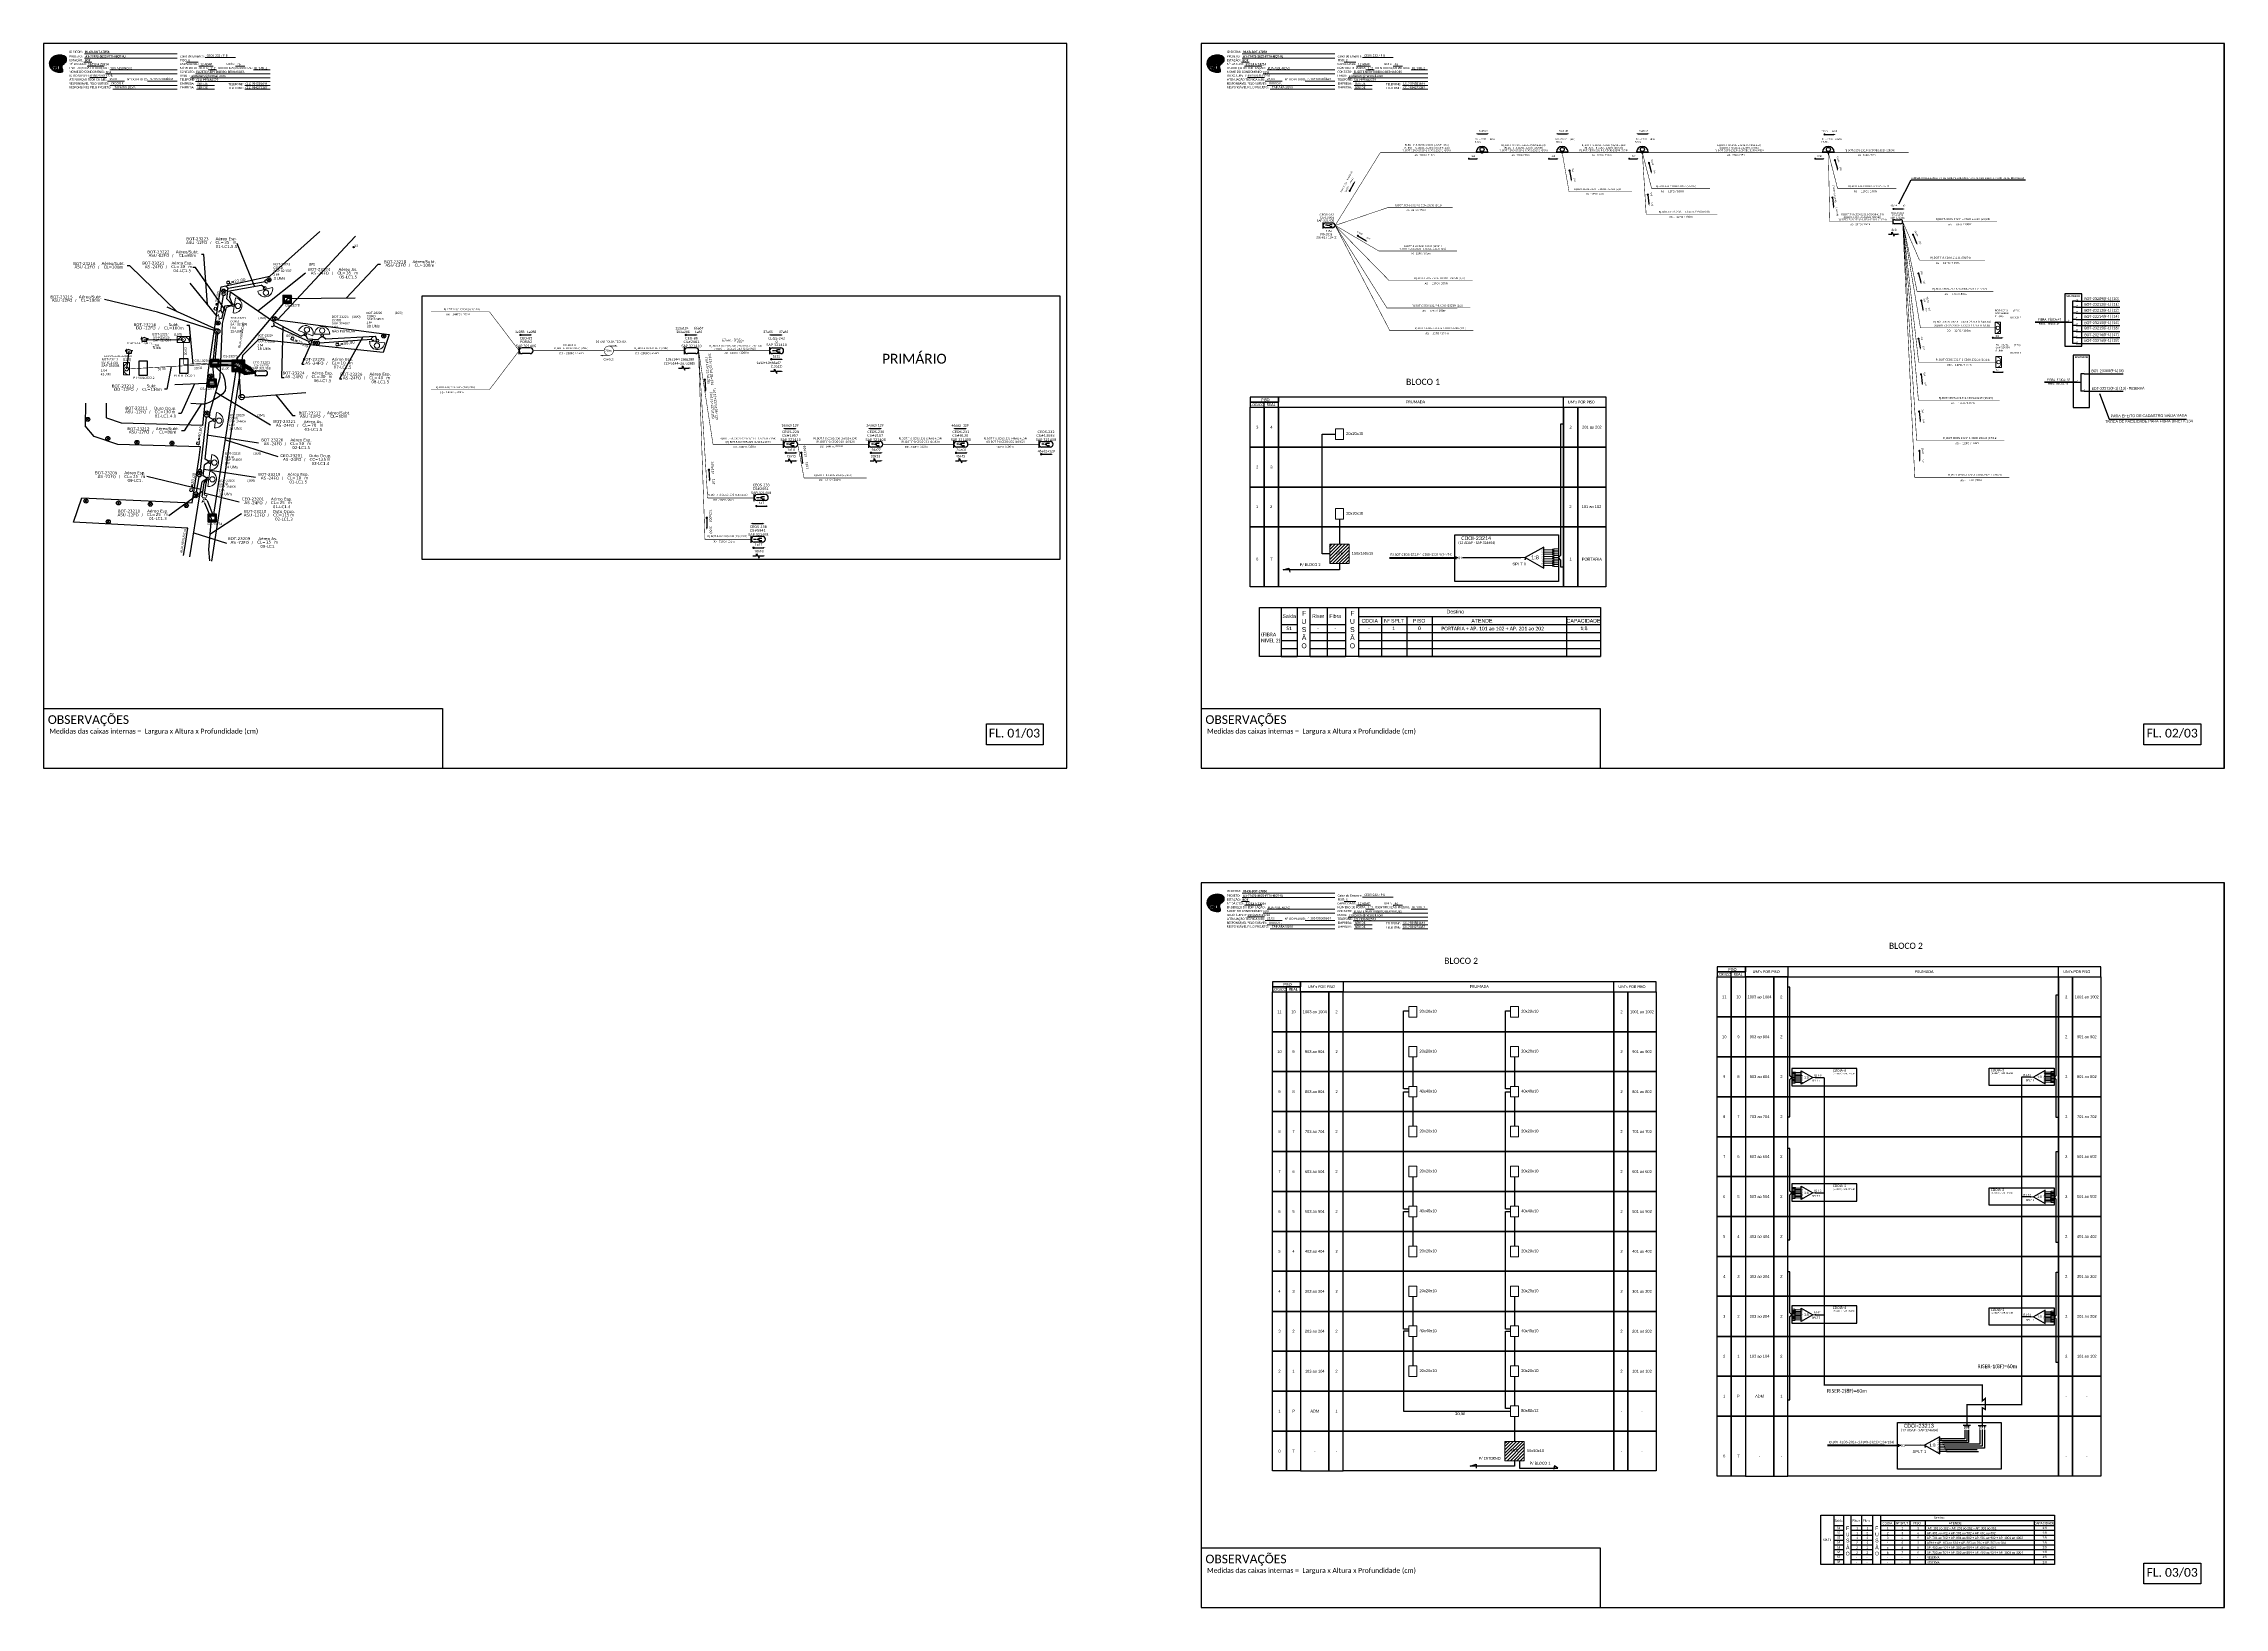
# Paper-space layout 'CDOI-23213 a 23214' of a CAD drawing. Extents: x 1415 to 3202, y 549 to 1831.
# The model-space entities are those that its viewports show. They can reach past a viewport. Long polylines and large blocks are cut down to what shows.
import ezdxf
from ezdxf.enums import TextEntityAlignment as Align

# ---------------------------------------------------------------- set-up
doc = ezdxf.new("R2010")
doc.units = 0
doc.linetypes.add('ARILSUPP', pattern=[2.98, 1.42, -0.71, 0.14, -0.71])
for name, color, linetype in [('10.1-Caixas Subterrâneas', 5, 'Continuous'), ('20.4-CEOS', 1, 'Continuous'), ('20.5-CABO AÉREO', 1, 'Continuous'), ('20.5-CEO', 1, 'Continuous'), ('CAP a instalar', 1, 'Continuous'), ('CD a instalar', 1, 'Continuous'), ('label_cabos', 7, 'Continuous'), ('LC', 7, 'Continuous'), ('Legenda', 1, 'Continuous'), ('locais', 7, 'Continuous'), ('QUADRA', 7, 'Continuous'), ('SETA', 7, 'Continuous'), ('Subida Lateral', 5, 'Continuous'), ('Surveys Casinhas', 7, 'Continuous'), ('texto', 255, 'Continuous')]:
    doc.layers.add(name, color=color, linetype=linetype)
for name, color, linetype, lineweight in [("20.0-LEGENDA DOS CDO'S", 1, 'Continuous', 0), ('20.1-CDO_INTERIOR', 1, 'Continuous', 0), ('20.2-CDO_POSTE', 1, 'Continuous', 5), ('20.6-CORDOALHA_SUPORTE', 7, 'Continuous', 25), ('40.1-ETIQUETAS', 1, 'Continuous', 20), ('CORDOALHA_SUPORTE', 7, 'Continuous', 25)]:
    doc.layers.add(name, color=color, linetype=linetype, lineweight=lineweight)
doc.layers.add('DROP DE CLIENTE', color=140, linetype='Continuous', plot=False)
doc.layers.add('EXTRA', color=50, linetype='Continuous', plot=False)
doc.styles.add('ARIAL', font='arial.ttf')
doc.styles.add('DIGICADE', font='arial.ttf')
doc.styles.add('ROMANS', font='romans')
doc.styles.add('siredit', font='verdana.ttf')
doc.styles.get("Standard").update_dxf_attribs({"font": 'arial.ttf'})
doc.styles.add('WMF-Calibri0', font='calibri.ttf')
doc.styles.add('WMF-Calibri1', font='calibrib.ttf')
doc.linetypes.add('FENCELINE1', pattern='A,0.25,-0.1,[133,ltypeshp.shx,S=0.1,R=0,X=-0.1,Y=0],-0.1,1', length=1.45)
doc.linetypes.add('RESERVA', pattern='A,0.5,-0.15,["RESERVA",Standard,S=0.18,R=0,X=0,Y=-0.1],-1.3', length=1.95)
doc.dimstyles.new('CC', dxfattribs={"dimtxt": 1, "dimasz": 2, "dimexe": 0.18, "dimexo": 0.0625, "dimgap": 0.09, "dimtad": 0, "dimdec": 0, "dimrnd": 1, "dimzin": 0, "dimdsep": 46, "dimtxsty": 'siredit', "dimblk": 'NONE', "dimcen": 0, "dimse1": 1, "dimse2": 1, "dimsd1": 1, "dimsd2": 1, "dimclrt": 7, "dimadec": 0, "dimazin": 0, "dimtfac": 1, "dimtdec": 0, "dimtofl": 0, "dimtmove": 0, "dimatfit": 3, "dimfxl": 0, "dimtolj": 1, "dimtzin": 0, "dimarcsym": 0})
doc.dimstyles.get("Standard").update_dxf_attribs({"dimtxt": 0.18, "dimasz": 0.18, "dimexe": 0.18, "dimexo": 0.0625, "dimgap": 0.09, "dimtad": 0, "dimtih": 1, "dimtoh": 1, "dimdec": 4, "dimzin": 0, "dimdsep": 46, "dimtxsty": 'Standard', "dimcen": 0.09, "dimadec": 0, "dimazin": 0, "dimtfac": 1, "dimtdec": 4, "dimtofl": 0, "dimtmove": 0, "dimatfit": 3, "dimfxl": 0, "dimtolj": 1, "dimtzin": 0, "dimarcsym": 0})

# ---------------------------------------------------------------- blocks, each defined once
blk = doc.blocks.new('OI')
h = blk.add_hatch(color=40)
edge = h.paths.add_edge_path()
edge.add_spline(control_points=[(4.4, -0.7), (3.9, -1), (3.3, -1.5), (2.8, -2.6), (2.9, -3.5), (3.1, -4.3), (3.3, -4.9), (3.4, -5.4), (3.4, -5.9), (3.2, -6.4), (2.5, -6.6), (1.7, -6.6), (0.6, -6.7), (-0.6, -6.4), (-1.6, -6.1), (-2.8, -5.6), (-3.9, -4.8), (-4.9, -3.7), (-5.3, -2.6), (-5.6, -1.9), (-5.8, -1), (-5.7, 0.5), (-5.1, 2), (-4.1, 3), (-3.3, 3.6), (-2.4, 4.2), (-1.4, 4.4), (-0.6, 4.7), (0.8, 4.9), (2.2, 5), (3.8, 4.6), (4.7, 4.2), (5.4, 3.7), (5.8, 3), (6, 2.2), (6, 1.5), (5.7, 0.6), (5.3, 0.1), (4.9, -0.4), (4.5, -0.6), (4.4, -0.7)], knot_values=[0, 0, 0, 0, 1.60434, 2.417191, 3.427595, 4.282808, 4.776746, 5.304182, 5.888771, 6.258406, 6.858137, 7.79129, 8.986195, 10.124242, 11.187857, 12.242908, 13.953784, 15.414161, 16.515391, 17.349188, 17.675853, 19.552021, 21.515531, 22.568638, 23.63245, 24.621084, 25.782718, 26.745347, 27.142653, 29.870543, 31.004649, 31.921532, 32.709589, 33.801391, 34.042471, 35.192333, 35.971461, 36.628871, 37.254359, 37.836911, 37.836911, 37.836911, 37.836911], degree=3, periodic=0)
h.paths.add_polyline_path([(1.1, -0.9, -1), (0, -0.9, -1)], flags=16)
edge = h.paths.add_edge_path(flags=16)
edge.add_ellipse((0.6, -3.6), major_axis=(-0.02, 1.71), ratio=0.361305, start_angle=0, end_angle=360)
h.paths.add_polyline_path([(-0.4, -3.6, -1), (-3.8, -3.6, -1)], flags=16)
edge = h.paths.add_edge_path(flags=0)
edge.add_ellipse((-2.1, -3.6), major_axis=(0, 0.885), ratio=0.758294, start_angle=0, end_angle=360)
at = {"color": 40}
for centre, radius in [((-2.1, -3.6), 1.72), ((0.5, -0.9), 0.587)]:
    blk.add_circle(centre, radius, dxfattribs=at)
blk.add_ellipse((-2.1, -3.6), major_axis=(0, 0.885), ratio=0.758294, start_param=-3.141592653589792, end_param=3.141592653589792, dxfattribs=at)
blk.add_ellipse((0.6, -3.6), major_axis=(-0.02, 1.71), ratio=0.361305, dxfattribs=at)
at = {"color": 40, "start_tangent": (-0.800898, -0.598801), "end_tangent": (-0.800898, -0.598801)}
blk.add_spline([(4.4, -0.7), (3.2, -1.8), (2.9, -2.5), (2.9, -3.5), (3.1, -4.4), (3.3, -4.8), (3.4, -5.4), (3.4, -6), (3.2, -6.3), (2.7, -6.5), (1.7, -6.6), (0.5, -6.6), (-0.6, -6.4), (-1.6, -6.1), (-2.6, -5.7), (-3.9, -4.7), (-4.9, -3.6), (-5.4, -2.6), (-5.6, -1.8), (-5.7, -1.5), (-5.6, 0.4), (-4.8, 2.2), (-4.1, 3), (-3.3, 3.6), (-2.4, 4.1), (-1.3, 4.5), (-0.4, 4.7), (0, 4.8), (2.7, 4.8), (3.8, 4.5), (4.7, 4.2), (5.3, 3.7), (5.9, 2.7), (5.9, 2.5), (5.9, 1.3), (5.7, 0.6), (5.3, 0.1), (4.8, -0.4), (4.4, -0.7)], degree=3, dxfattribs=at)
blk = doc.blocks.new('*X68')
at = {"color": 0, "linetype": 'Continuous'}
for p, q in [((-1.25, 0.34099), (-0.49099, 1.1)), ((-1.25, 0.517767), (-0.667767, 1.1)), ((-1.25, 0.694544), (-0.844544, 1.1)), ((-1.25, 0.87132), (-1.02132, 1.1)), ((-1.25, 1.048097), (-1.198097, 1.1)), ((-1.25, 0.164214), (-0.8035, 0.610714)), ((-1.25, -0.012563), (-0.8035, 0.433937)), ((-1.25, -0.18934), (-0.8035, 0.25716)), ((-1.25, -0.366117), (-0.8035, 0.080383)), ((-0.789214, 0.625), (-0.314214, 1.1)), ((-0.612437, 0.625), (-0.137437, 1.1)), ((-0.43566, 0.625), (0.03934, 1.1)), ((-0.258883, 0.625), (0.216117, 1.1)), ((-0.082107, 0.625), (0.392893, 1.1)), ((0.09467, 0.625), (0.56967, 1.1)), ((0.271447, 0.625), (0.746447, 1.1)), ((0.448223, 0.625), (0.923223, 1.1)), ((0.625, 0.625), (1.1, 1.1)), ((0.801777, 0.625), (1.25, 1.073223)), ((0.8035, 0.449947), (1.25, 0.896447)), ((0.8035, 0.27317), (1.25, 0.71967)), ((0.8035, 0.096393), (1.25, 0.542893)), ((0.8035, -0.080383), (1.25, 0.366117)), ((0.8035, -0.25716), (1.25, 0.18934)), ((0.8035, -0.433937), (1.25, 0.012563)), ((-1.25, -0.542893), (-0.8035, -0.096393)), ((-1.25, -0.71967), (-0.8035, -0.27317)), ((-1.25, -0.896447), (-0.8035, -0.449947)), ((-1.25, -1.073223), (-0.801777, -0.625)), ((-1.1, -1.1), (-0.625, -0.625)), ((-0.923223, -1.1), (-0.448223, -0.625)), ((-0.746447, -1.1), (-0.271447, -0.625)), ((-0.56967, -1.1), (-0.09467, -0.625)), ((-0.392893, -1.1), (0.082107, -0.625)), ((-0.216117, -1.1), (0.258883, -0.625)), ((-0.03934, -1.1), (0.43566, -0.625)), ((0.137437, -1.1), (0.612437, -0.625)), ((0.314214, -1.1), (0.789214, -0.625)), ((0.49099, -1.1), (1.25, -0.34099)), ((0.667767, -1.1), (1.25, -0.517767)), ((0.8035, -0.610714), (1.25, -0.164214)), ((0.844544, -1.1), (1.25, -0.694544)), ((1.02132, -1.1), (1.25, -0.87132)), ((1.198097, -1.1), (1.25, -1.048097))]:
    blk.add_line(p, q, dxfattribs=at)
blk = doc.blocks.new('*U69')
at = {"color": 0}
blk.add_line((2.14, -0.58), (-2.1, -0.68), dxfattribs=at)
for centre, radius in [((0, 0.38), 0.733), ((0.03, -1.03), 0.393)]:
    blk.add_circle(centre, radius, dxfattribs=at)
blk.add_arc((0.02, -0.63), 2.12, 1.37817, 181.37817, dxfattribs=at)
blk = doc.blocks.new('Inst CDOE-8 CAIXA DIST OPT CDOE 48F_8D C_SPL OPTAP')
at = {"layer": "20.0-LEGENDA DOS CDO'S", "color": 0, "style": 'ARIAL'}
for tag, p, height in [('1:XX', (-0.01, 1.7), 0.8), ('SAP', (0.12, 2.96), 0.8), ('CORDOALHA', (0.12, 4.02), 0.8), ('FID', (0.12, 5.25), 0.8), ('UMS', (0.14, 0.22), 1), ('FIBRAS_UTILIZADAS', (2.38, 5.26), 0.8)]:
    blk.add_attdef(tag, p, '', height=height, rotation=0.11799, dxfattribs=at)
at = {"layer": "20.0-LEGENDA DOS CDO'S", "color": 0}
for tag, p, style, flags in [('ID_ATIVIDADE', (0.12, 6.47), 'ARIAL', 3), ('FATOR', (7.92, 6.47), 'ARIAL', 1), ('QTDE', (0.23, -0.97), 'DIGICADE', 3)]:
    blk.add_attdef(tag, p, '', height=0.8, rotation=0.11799, dxfattribs=dict(at, style=style, flags=flags))
blk = doc.blocks.new('Inst CDOE-16 CAIXA DIST OPT CDOE 48F_16D C_SPL_2_1_8')
at = {"layer": "20.0-LEGENDA DOS CDO'S", "color": 0, "style": 'ARIAL'}
for tag, p, height in [('1:XX', (-0.01, 1.7), 0.8), ('SAP', (0.12, 2.96), 0.8), ('CORDOALHA', (0.12, 4.02), 0.8), ('FID', (0.12, 5.25), 0.8), ('UMS', (0.14, 0.22), 1)]:
    blk.add_attdef(tag, p, '', height=height, rotation=0.11799, dxfattribs=at)
at = {"layer": "20.0-LEGENDA DOS CDO'S", "color": 0}
for tag, p, style, flags in [('ID_ATIVIDADE', (0.12, 6.47), 'ARIAL', 3), ('FATOR', (7.92, 6.47), 'ARIAL', 1), ('QTDE', (0.1, -1.17), 'DIGICADE', 3)]:
    blk.add_attdef(tag, p, '', height=0.8, rotation=0.11799, dxfattribs=dict(at, style=style, flags=flags))
at = {"layer": "20.0-LEGENDA DOS CDO'S", "color": 0, "style": 'ARIAL'}
blk.add_attdef('FIBRAS_UTILIZADAS', text='', height=0.8, rotation=0.11799, dxfattribs=at).set_placement((8.08, 5.26), align=Align.CENTER)
blk = doc.blocks.new('Inst CORD BENZINAL 4.55MM 3F (sem recursos)')
at = {"layer": '20.6-CORDOALHA_SUPORTE', "color": 0, "lineweight": 0, "style": 'ROMANS'}
for tag, p, flags in [('ID_ATIVIDADE', (-5.2, -6.67), 3), ('FATOR', (-5.2, -4.44), 3), ('FID', (-5.2, -8.9), 1)]:
    blk.add_attdef(tag, p, '', height=1, dxfattribs=dict(at, flags=flags))
blk.add_attdef('LANCE', text='', height=1, dxfattribs=at).set_placement((-0.54, -2.21), align=Align.RIGHT)
at = {"layer": '20.6-CORDOALHA_SUPORTE', "color": 0, "style": 'siredit'}
blk.add_attdef('QTDE', (-0.54, -2.21), '', height=1, rotation=359.69001, dxfattribs=at)
blk = doc.blocks.new('LEGENDA DOS CABOS')
at = {"layer": 'EXTRA', "color": 0, "style": 'siredit'}
for tag, p in [('ID', (4.6, 0.97)), ('XX', (9.03, 0.97))]:
    blk.add_attdef(tag, text='', height=0.48, rotation=359.69001, dxfattribs=at).set_placement(p, align=Align.MIDDLE_CENTER)
at = {"layer": 'Legenda', "color": 0, "style": 'siredit'}
for tag, p in [('TIPO_CABO', (1.31, 0)), ('CABO', (4.69, -0.05)), ('/', (6.81, -0.05)), ('METROS', (10.03, -0.05))]:
    blk.add_attdef(tag, text='', height=0.8, rotation=359.69001, dxfattribs=at).set_placement(p, align=Align.MIDDLE_CENTER)
blk = doc.blocks.new('_None')
blk = doc.blocks.new('CDOE_CT_POSTE')
at = {"layer": "20.0-LEGENDA DOS CDO'S", "color": 0, "style": 'ARIAL'}
for tag, p in [('CDO_N', (0.12, 5.25)), ('CORDOALHA', (0.12, 4.02)), ('SAP', (0.12, 2.96)), ('1:XX', (0.14, 1.23)), ('UMS', (0.14, 0.22))]:
    blk.add_attdef(tag, p, '', height=0.68, rotation=0.11799, dxfattribs=at)
blk.add_attdef('FIBRAS_UTILIZADAS', text='', height=0.68, rotation=0.11799, dxfattribs=at).set_placement((7.83, 5.26), align=Align.CENTER)
blk = doc.blocks.new('Inst CB AS CFOA-SM-AS-80-TS-72')
at = {"layer": 'label_cabos', "color": 0, "style": 'siredit'}
for tag, flags, p in [('ID_ATIVIDADE', 3, (1.31, 2.67)), ('FATOR', 1, (11.56, 2.55))]:
    blk.add_attdef(tag, text='', height=1, rotation=359.69001, dxfattribs=dict(at, flags=flags)).set_placement(p, align=Align.MIDDLE_CENTER)
for tag, p in [('TIPO_CABO', (1.76, 0)), ('DESTINO_CABO', (3.13, 1.26)), ('CABO', (4.69, -0.05)), ('/', (7.71, -0.05)), ('LANCE', (10.81, 0)), ('TIPO_CABO', (13.11, 1.24)), ('UND', (15.96, 0)), ('FID', (13.15, -1.41))]:
    blk.add_attdef(tag, text='', height=1, rotation=359.69001, dxfattribs=at).set_placement(p, align=Align.MIDDLE_CENTER)
blk.add_attdef('QTDE', (12.43, -0.47), '', height=1, rotation=359.69001, dxfattribs=at)
blk = doc.blocks.new('Inst CB ESP CFOA-SM-AS-80-TS-72')
at = {"layer": 'label_cabos', "color": 0, "style": 'siredit'}
for tag, flags, p in [('ID_ATIVIDADE', 3, (1.31, 2.67)), ('FATOR', 1, (11.56, 2.55))]:
    blk.add_attdef(tag, text='', height=1, rotation=359.69001, dxfattribs=dict(at, flags=flags)).set_placement(p, align=Align.MIDDLE_CENTER)
for tag, p in [('TIPO_CABO', (1.76, 0)), ('DESTINO_CABO', (3.13, 1.26)), ('CABO', (4.69, -0.05)), ('/', (7.71, -0.05)), ('LANCE', (10.81, 0)), ('TIPO_CABO', (13.11, 1.24)), ('UND', (15.96, 0)), ('FID', (13.15, -1.41))]:
    blk.add_attdef(tag, text='', height=1, rotation=359.69001, dxfattribs=at).set_placement(p, align=Align.MIDDLE_CENTER)
blk.add_attdef('QTDE', (12.43, -0.47), '', height=1, rotation=359.69001, dxfattribs=at)
blk = doc.blocks.new('Inst CB ESP CFOA-SM-AS-80-TS-24')
at = {"layer": 'label_cabos', "color": 0, "style": 'siredit'}
for tag, flags, p in [('ID_ATIVIDADE', 3, (1.31, 2.67)), ('FATOR', 1, (11.56, 2.55))]:
    blk.add_attdef(tag, text='', height=1, rotation=359.69001, dxfattribs=dict(at, flags=flags)).set_placement(p, align=Align.MIDDLE_CENTER)
for tag, p in [('TIPO_CABO', (1.76, 0)), ('DESTINO_CABO', (3.13, 1.26)), ('CABO', (4.69, -0.05)), ('/', (7.71, -0.05)), ('LANCE', (10.81, 0)), ('TIPO_CABO', (13.11, 1.24)), ('UND', (15.96, 0)), ('FID', (13.15, -1.41))]:
    blk.add_attdef(tag, text='', height=1, rotation=359.69001, dxfattribs=at).set_placement(p, align=Align.MIDDLE_CENTER)
blk.add_attdef('QTDE', (12.43, -0.47), '', height=1, rotation=359.69001, dxfattribs=at)
blk = doc.blocks.new('Inst CB AS CFOA-SM-AS-80-TS-24')
at = {"layer": 'label_cabos', "color": 0, "style": 'siredit'}
for tag, flags, p in [('ID_ATIVIDADE', 3, (1.31, 2.67)), ('FATOR', 1, (11.56, 2.55))]:
    blk.add_attdef(tag, text='', height=1, rotation=359.69001, dxfattribs=dict(at, flags=flags)).set_placement(p, align=Align.MIDDLE_CENTER)
for tag, p in [('TIPO_CABO', (1.76, 0)), ('DESTINO_CABO', (3.13, 1.26)), ('CABO', (4.69, -0.05)), ('/', (7.71, -0.05)), ('LANCE', (10.81, 0)), ('TIPO_CABO', (13.11, 1.24)), ('UND', (15.96, 0)), ('FID', (13.15, -1.41))]:
    blk.add_attdef(tag, text='', height=1, rotation=359.69001, dxfattribs=at).set_placement(p, align=Align.MIDDLE_CENTER)
blk.add_attdef('QTDE', (12.43, -0.47), '', height=1, rotation=359.69001, dxfattribs=at)
blk = doc.blocks.new('Inst CB ESP CFOA-SM-ASU-120-S-12')
at = {"layer": 'label_cabos', "color": 0, "style": 'siredit'}
for tag, flags, p in [('ID_ATIVIDADE', 3, (1.31, 2.67)), ('FATOR', 1, (11.56, 2.55))]:
    blk.add_attdef(tag, text='', height=1, rotation=359.69001, dxfattribs=dict(at, flags=flags)).set_placement(p, align=Align.MIDDLE_CENTER)
for tag, p in [('TIPO_CABO', (1.26, 0)), ('DESTINO_CABO', (3.13, 1.26)), ('CABO', (4.69, -0.05)), ('/', (7.71, -0.05)), ('LANCE', (10.81, 0)), ('TIPO_CABO', (13.11, 1.24)), ('UND', (15.96, 0)), ('FID', (13.15, -1.41))]:
    blk.add_attdef(tag, text='', height=1, rotation=359.69001, dxfattribs=at).set_placement(p, align=Align.MIDDLE_CENTER)
blk.add_attdef('QTDE', (12.43, -0.47), '', height=1, rotation=359.69001, dxfattribs=at)
blk = doc.blocks.new('Inst CB DT OCUP CFOA-SM-ASU-120-S-12')
at = {"layer": 'label_cabos', "color": 0, "style": 'siredit'}
for tag, flags, p in [('ID_ATIVIDADE', 3, (1.31, 2.67)), ('FATOR', 1, (11.56, 2.55))]:
    blk.add_attdef(tag, text='', height=1, rotation=359.69001, dxfattribs=dict(at, flags=flags)).set_placement(p, align=Align.MIDDLE_CENTER)
for tag, p in [('TIPO_CABO', (1.26, 0)), ('DESTINO_CABO', (3.13, 1.26)), ('CABO', (4.69, -0.05)), ('/', (7.71, -0.05)), ('LANCE', (10.91, 0)), ('TIPO_CABO', (13.11, 1.24)), ('UND', (15.96, 0)), ('FID', (13.15, -1.41))]:
    blk.add_attdef(tag, text='', height=1, rotation=359.69001, dxfattribs=at).set_placement(p, align=Align.MIDDLE_CENTER)
blk.add_attdef('QTDE', (12.43, -0.47), '', height=1, rotation=359.69001, dxfattribs=at)
blk = doc.blocks.new('Inst CB DT OCUP CFOA-SM-AS-80-TS-24')
at = {"layer": 'label_cabos', "color": 0, "style": 'siredit'}
for tag, flags, p in [('ID_ATIVIDADE', 3, (1.31, 2.67)), ('FATOR', 1, (11.56, 2.55))]:
    blk.add_attdef(tag, text='', height=1, rotation=359.69001, dxfattribs=dict(at, flags=flags)).set_placement(p, align=Align.MIDDLE_CENTER)
for tag, p in [('TIPO_CABO', (1.76, 0)), ('DESTINO_CABO', (3.13, 1.26)), ('CABO', (4.69, -0.05)), ('/', (7.71, -0.05)), ('LANCE', (10.91, 0)), ('TIPO_CABO', (13.11, 1.24)), ('UND', (15.96, 0)), ('FID', (13.15, -1.41))]:
    blk.add_attdef(tag, text='', height=1, rotation=359.69001, dxfattribs=at).set_placement(p, align=Align.MIDDLE_CENTER)
blk.add_attdef('QTDE', (12.43, -0.47), '', height=1, rotation=359.69001, dxfattribs=at)
blk = doc.blocks.new('CDOI-12 ADAP SAP 05 ESQ')
at = {"color": 1}
blk.add_lwpolyline([(5016, -490.3), (5016, -490.3), (5016, -490.3), (4962.9, -490.3), (4962.9, -466.4), (4962.9, -466.4)], dxfattribs=at)
blk.add_lwpolyline([(4962.9, -466.4), (5016, -466.4), (5016, -490.3), (4962.9, -490.3)], close=True, dxfattribs=at)
blk = doc.blocks.new('SPLT_1-8_SC-APC')
at = {"color": 1, "lineweight": 0}
blk.add_lwpolyline([(-17, -7.5), (-19.3, -7.5)], dxfattribs=at)
at = {"color": 1}
blk.add_lwpolyline([(-7.4, -2.1), (-17, -7.5), (-7.4, -13), (-7.4, -2.1)], dxfattribs=at)
at = {"color": 3, "lineweight": 0}
for points in [[(-3, -3.5), (-7.4, -3.5)], [(-7.4, -4.7), (-3, -4.7)], [(-7.4, -5.8), (-3, -5.8)], [(-7.4, -7), (-3, -7)], [(-7.4, -8.1), (-3, -8.1)], [(-7.4, -9.3), (-3, -9.3)], [(-7.4, -10.4), (-3, -10.4)], [(-2.4, -3), (-2.4, -4)], [(-2.4, -3), (0, -3)], [(-2.4, -4), (0, -4)], [(-2.4, -4.2), (-2.4, -5.2)], [(-2.4, -4.2), (0, -4.2)], [(-2.4, -5.2), (0, -5.2)], [(-2.4, -5.3), (-2.4, -6.3)], [(-2.4, -5.3), (0, -5.3)], [(-2.4, -6.3), (0, -6.3)], [(-2.4, -6.5), (-2.4, -7.5)], [(-2.4, -6.5), (0, -6.5)], [(-2.4, -7.5), (0, -7.5)], [(-2.4, -7.6), (-2.4, -8.6)], [(-2.4, -7.6), (0, -7.6)], [(-2.4, -8.6), (0, -8.6)], [(-2.4, -8.8), (-2.4, -9.8)], [(-2.4, -8.8), (0, -8.8)], [(-2.4, -9.8), (0, -9.8)], [(-2.4, -9.9), (-2.4, -10.9)], [(-2.4, -9.9), (0, -9.9)], [(-2.4, -10.9), (0, -10.9)], [(-2.4, -11.1), (-2.4, -12.1)], [(-2.4, -11.1), (0, -11.1)], [(-7.4, -11.6), (-3, -11.6)], [(-2.4, -12.1), (0, -12.1)]]:
    blk.add_lwpolyline(points, dxfattribs=at)
for points in [[(-3, -3.2), (-2.4, -3.2), (-2.4, -3.8), (-3, -3.8)], [(-3, -4.4), (-2.4, -4.4), (-2.4, -5), (-3, -5)], [(-3, -5.5), (-2.4, -5.5), (-2.4, -6.1), (-3, -6.1)], [(-3, -6.7), (-2.4, -6.7), (-2.4, -7.3), (-3, -7.3)], [(-3, -7.8), (-2.4, -7.8), (-2.4, -8.4), (-3, -8.4)], [(-3, -9), (-2.4, -9), (-2.4, -9.6), (-3, -9.6)], [(-3, -10.1), (-2.4, -10.1), (-2.4, -10.7), (-3, -10.7)], [(-3, -11.3), (-2.4, -11.3), (-2.4, -11.9), (-3, -11.9)]]:
    blk.add_lwpolyline(points, close=True, dxfattribs=at)
at = {"color": 1, "style": 'ARIAL'}
for s, height, p in [('1:8', 2, (-13.9, -8.4)), ('S1', 0.75, (-8.7, -3.8)), ('S2', 0.75, (-8.7, -5)), ('S3', 0.75, (-8.7, -6.2)), ('S4', 0.75, (-8.7, -7.4)), ('S5', 0.75, (-8.7, -8.6)), ('S6', 0.75, (-8.7, -9.7)), ('S7', 0.75, (-8.7, -10.8)), ('S8', 0.75, (-8.7, -11.9))]:
    blk.add_text(s, height=height, dxfattribs=at).set_placement(p)
blk = doc.blocks.new('SPLT_1-8_DIV_DIR')
h = blk.add_hatch(color=3)
h.dxf.hatch_style = 1
edge = h.paths.add_edge_path()
edge.add_arc((12.8, 4), 0.242, 0, 360)
h = blk.add_hatch(color=3)
h.dxf.hatch_style = 1
edge = h.paths.add_edge_path()
edge.add_arc((13.3, 2.9), 0.242, 0, 360)
h = blk.add_hatch(color=3)
h.dxf.hatch_style = 1
edge = h.paths.add_edge_path()
edge.add_arc((13.8, 1.7), 0.242, 0, 360)
h = blk.add_hatch(color=3)
h.dxf.hatch_style = 1
edge = h.paths.add_edge_path()
edge.add_arc((14.3, 0.6), 0.242, 0, 360)
h = blk.add_hatch(color=3)
h.dxf.hatch_style = 1
edge = h.paths.add_edge_path()
edge.add_arc((14.8, -0.6), 0.242, 0, 360)
h = blk.add_hatch(color=3)
h.dxf.hatch_style = 1
edge = h.paths.add_edge_path()
edge.add_arc((15.3, -1.7), 0.242, 0, 360)
h = blk.add_hatch(color=3)
h.dxf.hatch_style = 1
edge = h.paths.add_edge_path()
edge.add_arc((15.8, -2.9), 0.242, 0, 360)
h = blk.add_hatch(color=3)
h.dxf.hatch_style = 1
edge = h.paths.add_edge_path()
edge.add_arc((16.3, -4), 0.242, 0, 360)
at = {"color": 1, "lineweight": 0}
blk.add_lwpolyline([(2.2, 0), (0, 0)], dxfattribs=at)
at = {"color": 1}
blk.add_lwpolyline([(11.9, 5.4), (2.2, 0), (11.9, -5.4), (11.9, 5.4)], dxfattribs=at)
at = {"color": 7, "lineweight": 0}
for points in [[(12.8, 4), (11.9, 4)], [(11.9, 2.9), (13.3, 2.9)], [(11.9, 1.7), (13.8, 1.7)], [(11.9, 0.6), (14.3, 0.6)], [(11.9, -0.6), (14.8, -0.6)], [(11.9, -1.7), (15.3, -1.7)], [(11.9, -2.9), (15.8, -2.9)], [(11.9, -4), (16.3, -4)]]:
    blk.add_lwpolyline(points, dxfattribs=at)
at = {"color": 3}
for centre in [(12.8, 4), (13.3, 2.9), (13.8, 1.7), (14.3, 0.6), (14.8, -0.6), (15.3, -1.7), (15.8, -2.9), (16.3, -4)]:
    blk.add_circle(centre, 0.242, dxfattribs=at)
at = {"color": 1, "style": 'ARIAL'}
for s, height, p in [('1:8', 2, (5.3, -0.9)), ('S1', 0.75, (10.5, 3.8)), ('S2', 0.75, (10.5, 2.6)), ('S3', 0.75, (10.5, 1.4)), ('S4', 0.75, (10.5, 0.2)), ('S5', 0.75, (10.5, -1)), ('S6', 0.75, (10.5, -2.1)), ('S7', 0.75, (10.5, -3.2)), ('S8', 0.75, (10.5, -4.4))]:
    blk.add_text(s, height=height, dxfattribs=at).set_placement(p)
blk = doc.blocks.new('ETIQUETA_RS5F')
at = {"layer": '40.1-ETIQUETAS', "color": 0, "style": 'siredit'}
blk.add_text('/', height=1.5, dxfattribs=at).set_placement((1.6, -2), align=Align.MIDDLE_RIGHT)
for tag, p in [('ETIQUETA_R_SECUNDARIA', (1.2, 2.1)), ('ETIQUETA_R_PRIMARIA', (1.2, 4.1)), ('F_ATIVAS/F_MORTAS', (1.1, -4.2))]:
    blk.add_attdef(tag, text='', height=1.5, dxfattribs=at).set_placement(p, align=Align.MIDDLE_CENTER)
for tag, p in [('TIPO_CABO', (-6.6, -2.1)), ('CAP_CABO', (0.4, -2.1))]:
    blk.add_attdef(tag, text='', height=1.5, dxfattribs=at).set_placement(p, align=Align.MIDDLE_RIGHT)
for tag, p in [('FUSÃO_1', (0.8, -8.4)), ('FUSÃO_2', (0.8, -10.6)), ('FUSÃO_3', (0.8, -12.9)), ('FUSÃO_4', (0.8, -15.1)), ('FUSÃO_5', (0.8, -17.2))]:
    blk.add_attdef(tag, text='', height=1.5, dxfattribs=at).set_placement(p, align=Align.CENTER)
blk.add_attdef('METROS', text='', height=1.5, dxfattribs=at).set_placement((2.1, -2), align=Align.MIDDLE_LEFT)
blk = doc.blocks.new('Inst CB DT OCUP CFOA-SM-DD-S-144')
at = {"layer": 'label_cabos', "color": 0, "style": 'siredit'}
for tag, flags, p in [('ID_ATIVIDADE', 3, (1.3, 2.7)), ('FATOR', 1, (11.6, 2.6))]:
    blk.add_attdef(tag, text='', height=1, rotation=359.69, dxfattribs=dict(at, flags=flags)).set_placement(p, align=Align.MIDDLE_CENTER)
for tag, p in [('TIPO_CABO', (1.1, 0)), ('DESTINO_CABO', (3.1, 1.3)), ('CABO', (4.7, -0.1)), ('/', (7.7, -0.1)), ('LANCE', (10.4, 0)), ('TIPO_CABO', (13.1, 1.2)), ('UND', (16.5, 0)), ('FID', (13.6, -1.4))]:
    blk.add_attdef(tag, text='', height=1, rotation=359.69, dxfattribs=at).set_placement(p, align=Align.MIDDLE_CENTER)
blk.add_attdef('QTDE', (11.9, -0.5), '', height=1, rotation=359.69, dxfattribs=at)
blk = doc.blocks.new('CDOE-TEXTO PADRÃO')
at = {"layer": "20.0-LEGENDA DOS CDO'S", "color": 0, "style": 'ARIAL'}
for tag, p in [('CDO_N', (0.5, 7.4)), ('CORDOALHA', (0.5, 4.3)), ('SAP', (0.5, 1.7)), ('SPLITER_1', (0.6, -0.9)), ('SPLITER_2', (0.6, -3.5)), ('(XX-XX_F)S', (0.5, -8.3)), ('(XX-XX_L)S', (0.5, -10.8)), ('UMS', (0.5, -13.1))]:
    blk.add_attdef(tag, p, '', height=1.7, rotation=0.118, dxfattribs=at)
blk.add_attdef('FIBRAS_UTILIZADAS', text='', height=1.7, rotation=0.118, dxfattribs=at).set_placement((19.8, 7.4), align=Align.CENTER)
blk = doc.blocks.new('SETA1')
at = {"const_width": 1.1}
blk.add_lwpolyline([(-5.3, 0, 1), (-4.2, 0, 1)], format="xyb", close=True, dxfattribs=at)
at = {"layer": 'SETA'}
blk.add_lwpolyline([(-4.7, 0), (4.7, 0)], dxfattribs=at)
blk.add_solid([(4.7, 0.7), (6.7, 0), (4.7, -0.7)], dxfattribs=at)

msp = doc.modelspace()

# ---------------------------------------------------------------- hatches: boundary and pattern name
h = msp.add_hatch()
h.set_pattern_fill('ANSI31', color=1, scale=0.6)
h.set_pattern_definition([(45, (444.105, 3521.0566), (-1.3470384, 1.3470384), [])])
h.paths.add_polyline_path([(980.4, 888.6), (964.6, 888.6), (964.6, 872.8), (980.4, 872.8)])
h.paths.add_polyline_path([(969.3, 879.5), (976.1, 879.5), (976.1, 883), (969.3, 883)], flags=24)
h = msp.add_hatch(color=3)
h.dxf.hatch_style = 1
edge = h.paths.add_edge_path()
edge.add_arc((1120.7, 877.5), 0.41, 0, 360)
h = msp.add_hatch(color=3)
h.dxf.hatch_style = 1
edge = h.paths.add_edge_path()
edge.add_arc((1362.7, 451.3), 0.256, 0, 360)
h = msp.add_hatch(color=3)
h.dxf.hatch_style = 1
edge = h.paths.add_edge_path()
edge.add_arc((1539, 451.7), 0.256, 0, 360)
h = msp.add_hatch(color=3)
h.dxf.hatch_style = 1
edge = h.paths.add_edge_path()
edge.add_arc((1362.7, 356.7), 0.256, 0, 360)
h = msp.add_hatch(color=3)
h.dxf.hatch_style = 1
edge = h.paths.add_edge_path()
edge.add_arc((1539, 353.4), 0.256, 0, 360)
h = msp.add_hatch(color=3)
h.dxf.hatch_style = 1
edge = h.paths.add_edge_path()
edge.add_arc((1362.7, 256.8), 0.256, 0, 360)
h = msp.add_hatch(color=3)
h.dxf.hatch_style = 1
edge = h.paths.add_edge_path()
edge.add_arc((1539, 255.2), 0.256, 0, 360)
h = msp.add_hatch()
h.set_pattern_fill('ANSI31', color=1, scale=0.6)
h.set_pattern_definition([(45, (486.0358, 2824.1942), (-1.3470384, 1.3470384), [])])
h.paths.add_polyline_path([(1124, 152.9), (1108.2, 152.9), (1108.2, 137.1), (1124, 137.1)])
h.paths.add_polyline_path([(1112.9, 143.8), (1119.7, 143.8), (1119.7, 147.2), (1112.9, 147.2)], flags=24)
h = msp.add_hatch(color=3)
h.dxf.hatch_style = 1
edge = h.paths.add_edge_path()
edge.add_arc((1448.7, 149.8), 0.41, 0, 360)

# ---------------------------------------------------------------- linework, layer by layer
at = {"color": 7, "linetype": 'Continuous'}
for p, q in [((1573.3, 1087.8), (1573.3, 1053.1)), ((1576.1, 1087.8), (1573.3, 1087.8)), ((1576.3, 1082.8), (1573.5, 1082.8)), ((1576.3, 1077.9), (1573.5, 1077.9)), ((1576.3, 1072.9), (1573.5, 1072.9)), ((1570.4, 1070.7), (1573.3, 1070.7)), ((1576.3, 1067.9), (1573.5, 1067.9)), ((1576.3, 1063), (1573.5, 1063)), ((1576.3, 1058.1), (1573.5, 1058.1)), ((1576.3, 1053.1), (1573.5, 1053.1)), ((1577.2, 1021.4), (1580, 1021.4)), ((1580, 1028.3), (1580, 1014)), ((1582.9, 1028.3), (1580.2, 1028.3)), ((1582.9, 1014), (1580.2, 1014))]:
    msp.add_line(p, q, dxfattribs=at)
at = {"color": 10, "linetype": 'Continuous'}
for p, q in [((1576.1, 1087.8), (1612.1, 1087.8)), ((1576.3, 1082.8), (1612.1, 1082.8)), ((1576.3, 1077.9), (1612.1, 1077.9)), ((1576.3, 1072.9), (1612.1, 1072.9)), ((1576.3, 1068), (1612.1, 1067.9)), ((1576.3, 1063), (1612.1, 1063)), ((1576.3, 1058.1), (1612.1, 1058.1)), ((1576.3, 1053.1), (1612.1, 1053.1)), ((1582.9, 1028.3), (1614.8, 1028.3)), ((1582.9, 1014), (1614.8, 1014))]:
    msp.add_line(p, q, dxfattribs=at)
at = {"color": 1, "linetype": 'Continuous', "lineweight": 60}
for p, q in [((1570.4, 1070.7), (1542.6, 1070.6)), ((1577.2, 1021.4), (1550.4, 1021.3))]:
    msp.add_line(p, q, dxfattribs=at)
at = {"color": 7}
for p, q in [((937.8, 836.7), (937.8, 796.5)), ((962.5, 836.7), (962.5, 796.5)), ((977.4, 836.7), (977.4, 796.5)), ((988.1, 836.7), (988.1, 796.5)), ((1007, 829.4), (1007, 796.5)), ((1027.8, 829.4), (1027.8, 796.5)), ((1048.5, 829.4), (1048.5, 796.5)), ((1158.7, 829.4), (1158.7, 796.5)), ((1367, 92.4), (1558.6, 92.4)), ((1367, 52), (1367, 92.4)), ((1377.6, 92.4), (1377.6, 52)), ((1385.5, 92.4), (1385.5, 52)), ((1392, 52), (1392, 92.4)), ((1400.4, 92.4), (1400.4, 52)), ((1409.5, 92.4), (1409.5, 52)), ((1415.9, 92.4), (1415.9, 52)), ((1558.6, 92.4), (1558.6, 52)), ((1377.6, 84), (1385.5, 84)), ((1377.6, 80.1), (1385.5, 80.1)), ((1377.6, 76.1), (1385.5, 76.1)), ((1377.6, 72.1), (1385.5, 72.1)), ((1392, 84), (1409.5, 84)), ((1392, 80.1), (1409.5, 80.1)), ((1392, 76.1), (1409.5, 76.1)), ((1392, 72.1), (1409.5, 72.1)), ((1415.9, 88), (1558.6, 88)), ((1415.9, 84), (1558.6, 84)), ((1415.9, 80.1), (1558.6, 80.1)), ((1415.9, 76.1), (1558.6, 76.1)), ((1415.9, 72.1), (1558.6, 72.1)), ((1427.3, 88), (1427.3, 52)), ((1439.9, 88), (1439.9, 52)), ((1452.5, 88), (1452.5, 52)), ((1541.8, 88), (1541.8, 52)), ((1377.6, 68.2), (1385.5, 68.2)), ((1377.6, 64.2), (1385.5, 64.2)), ((1377.6, 60.2), (1385.5, 60.2)), ((1377.6, 56.2), (1385.5, 56.2)), ((1392, 68.2), (1409.5, 68.2)), ((1392, 64.2), (1409.5, 64.2)), ((1392, 60.2), (1409.5, 60.2)), ((1392, 56.2), (1409.5, 56.2)), ((1415.9, 68.2), (1558.6, 68.2)), ((1415.9, 64.2), (1558.6, 64.2)), ((1415.9, 60.2), (1558.6, 60.2)), ((1415.9, 56.2), (1558.6, 56.2)), ((1558.6, 52), (1367, 52))]:
    msp.add_line(p, q, dxfattribs=at)
for points in [[(-89.3, 705), (749.2, 705), (749.2, 1299), (-89.3, 1299), (-89.3, 705)], [(859.2, 705), (1697.8, 705), (1697.8, 1299), (859.2, 1299), (859.2, 705)], [(911, 1000.9), (911, 1005)], [(922.6, 1000.9), (1191, 1000.9), (1191, 1009.1), (922.6, 1009.1), (922.6, 1009.1), (922.6, 1005)], [(1156.2, 1000.9), (1156.2, 1009.1)], [(859.2, 16.9), (1697.8, 16.9), (1697.8, 610.9), (859.2, 610.9), (859.2, 16.9)], [(1293.7, 533.8), (1293.7, 537.9)], [(1305.3, 533.8), (1596.6, 533.8), (1596.6, 542), (1305.3, 542), (1305.3, 542), (1305.3, 537.9)], [(1340.3, 533.8), (1340.3, 542)], [(1561.9, 533.8), (1561.9, 542)], [(929.2, 521.6), (929.2, 525.7)], [(940.7, 521.6), (1232.1, 521.6), (1232.1, 529.8), (940.7, 529.8), (940.7, 529.8), (940.7, 525.7)], [(975.8, 521.6), (975.8, 529.8)], [(1197.3, 521.6), (1197.3, 529.8)]]:
    msp.add_lwpolyline(points)
at = {"color": 7, "lineweight": 0}
for points in [[(-55.8, 1290.7), (20.1, 1290.7)], [(-55.8, 1287), (20.1, 1287)], [(43, 1287.5), (68.1, 1287.5)], [(892.7, 1290.7), (968.7, 1290.7)], [(892.7, 1287), (968.7, 1287)], [(991.5, 1287.5), (1016.6, 1287.5)], [(-56.4, 1283.7), (-49.8, 1283.7)], [(-53.7, 1280.6), (-39.8, 1280.6)], [(-51.4, 1271.2), (-37.4, 1271.2)], [(-38.5, 1274.3), (20.1, 1274.3)], [(-35.1, 1277.4), (20.1, 1277.4)], [(27.9, 1283.7), (37.4, 1283.7)], [(31, 1271), (96.3, 1271)], [(35.1, 1274.3), (96.3, 1274.3)], [(38, 1280.6), (49.6, 1280.6)], [(45.6, 1277.4), (52.5, 1277.4)], [(67.9, 1280.6), (75.6, 1280.6)], [(82.7, 1277.4), (96.3, 1277.4)], [(892.2, 1283.7), (898.7, 1283.7)], [(894.8, 1280.6), (908.8, 1280.6)], [(897.2, 1271.2), (911.1, 1271.2)], [(910, 1274.3), (968.7, 1274.3)], [(913.4, 1277.4), (968.7, 1277.4)], [(976.5, 1283.7), (986, 1283.7)], [(979.6, 1271), (1044.9, 1271)], [(983.6, 1274.3), (1044.9, 1274.3)], [(986.5, 1280.6), (998.1, 1280.6)], [(994.1, 1277.4), (1001, 1277.4)], [(1016.5, 1280.6), (1024.1, 1280.6)], [(1031.3, 1277.4), (1044.8, 1277.4)], [(-36.8, 1268.3), (-22.9, 1268.3)], [(-35.1, 1264.7), (20.1, 1264.7)], [(-32.6, 1261.5), (20.1, 1261.5)], [(-4, 1268.3), (20.1, 1268.3)], [(35.3, 1267.8), (96.3, 1267.8)], [(35.9, 1264.7), (50.7, 1264.7)], [(35.9, 1261.5), (50.7, 1261.5)], [(75.5, 1264.7), (96.3, 1264.7)], [(75.5, 1261.5), (96.3, 1261.5)], [(911.7, 1268.3), (925.6, 1268.3)], [(913.4, 1264.7), (968.7, 1264.7)], [(915.9, 1261.5), (968.7, 1261.5)], [(944.5, 1268.3), (968.7, 1268.3)], [(983.9, 1267.8), (1044.9, 1267.8)], [(984.5, 1264.7), (999.3, 1264.7)], [(984.5, 1261.5), (999.3, 1261.5)], [(1024.1, 1264.7), (1044.9, 1264.7)], [(1024.1, 1261.5), (1044.9, 1261.5)], [(892.2, 595.6), (898.7, 595.6)], [(892.7, 602.5), (968.7, 602.5)], [(892.7, 598.8), (968.7, 598.8)], [(894.8, 592.5), (908.8, 592.5)], [(976.5, 595.6), (986, 595.6)], [(986.5, 592.5), (998.1, 592.5)], [(991.5, 599.3), (1016.6, 599.3)], [(1016.5, 592.5), (1024.1, 592.5)], [(897.2, 583.1), (911.1, 583.1)], [(910, 586.1), (968.7, 586.1)], [(911.7, 580.1), (925.6, 580.1)], [(913.4, 589.3), (968.7, 589.3)], [(913.4, 576.6), (968.7, 576.6)], [(915.9, 573.3), (968.7, 573.3)], [(944.5, 580.1), (968.7, 580.1)], [(979.6, 582.9), (1044.9, 582.9)], [(983.6, 586.1), (1044.9, 586.1)], [(983.9, 579.7), (1044.9, 579.7)], [(984.5, 576.6), (999.3, 576.6)], [(984.5, 573.3), (999.3, 573.3)], [(994.1, 589.3), (1001, 589.3)], [(1024.1, 576.6), (1044.9, 576.6)], [(1024.1, 573.3), (1044.9, 573.3)], [(1031.3, 589.3), (1044.8, 589.3)]]:
    msp.add_lwpolyline(points, dxfattribs=at)
for points, const_width in [([(1078.2, 1204.6, 1), (1079, 1204.6, 1)], 0.8), ([(1143.9, 1204.6, 1), (1144.7, 1204.6, 1)], 0.8), ([(1209.6, 1204.6, 1), (1210.4, 1204.6, 1)], 0.8), ([(1362, 1204.6, 1), (1362.8, 1204.6, 1)], 0.8), ([(1507.6, 1057.8, 1), (1508.5, 1057.8, 1)], 0.88), ([(1508.3, 1029.7, 1), (1509.2, 1029.7, 1)], 0.88)]:
    msp.add_lwpolyline(points, format="xyb", close=True, dxfattribs=dict(const_width=const_width))
at = {"color": 3}
for points in [[(1425.3, 1142.8), (1425.3, 1144.4), (1427.2, 1141.2), (1427.2, 1142.8)], [(1156.2, 869.6), (1154, 869.6), (1154, 875.6), (1152, 877.6), (1154, 879.6), (1154, 987.3), (1156.2, 987.3)], [(964.6, 880.7), (958.5, 880.7), (958.5, 978.8), (969.2, 978.8)], [(972.5, 909.1), (972.5, 888.6)], [(1069.6, 877.3), (1067.9, 877.3)], [(1121.1, 877.5), (1073.3, 877.3)], [(972.5, 872.8), (972.5, 867.5), (926.3, 867.5), (931.2, 868.8), (932, 865.5)], [(1340, 419.2), (1341.6, 419.2), (1341.6, 449.8), (1343.2, 451.3), (1341.6, 452.8), (1341.6, 525.5), (1340, 525.5)], [(1561.9, 418.6), (1559.9, 418.6), (1559.9, 449.8), (1558.4, 451.4), (1559.9, 452.9), (1559.9, 519), (1561.9, 519)], [(1029.4, 442), (1025.1, 442), (1025.1, 505.9), (1029.4, 505.9)], [(1112.8, 442), (1108.5, 442), (1108.5, 505.9), (1112.8, 505.9)], [(1032.7, 468.2), (1032.7, 444)], [(1116.1, 468.2), (1116.1, 444)], [(1029.4, 343.4), (1025.1, 343.4), (1025.1, 439.7), (1029.4, 439.7)], [(1032.7, 435.4), (1032.7, 411.3)], [(1112.8, 343.4), (1108.5, 343.4), (1108.5, 439.7), (1112.8, 439.7)], [(1116.1, 435.4), (1116.1, 411.3)], [(1340, 318.3), (1341.6, 318.3), (1341.6, 355.2), (1343.2, 356.7), (1341.6, 358.2), (1341.6, 393), (1340, 393)], [(1561.9, 316.1), (1559.9, 316.1), (1559.9, 351.6), (1558.4, 353.1), (1559.9, 354.6), (1559.9, 390.6), (1561.9, 390.6)], [(1032.7, 369.9), (1032.7, 345.8)], [(1116.1, 369.9), (1116.1, 345.8)], [(1029.4, 245.1), (1025.1, 245.1), (1025.1, 341.5), (1029.4, 341.5)], [(1112.8, 245.1), (1108.5, 245.1), (1108.5, 341.5), (1112.8, 341.5)], [(1032.7, 337.2), (1032.7, 313.1)], [(1116.1, 337.2), (1116.1, 313.1)], [(1340, 187), (1341.6, 187), (1341.6, 255.3), (1343.2, 256.8), (1341.6, 258.3), (1341.6, 292.1), (1340, 292.1)], [(1561.9, 217.7), (1559.9, 217.7), (1559.9, 253.4), (1558.4, 254.9), (1559.9, 256.4), (1559.9, 291.7), (1561.9, 291.7)], [(1032.7, 271.7), (1032.7, 247.6)], [(1116.1, 271.7), (1116.1, 247.6)], [(1029.4, 243.3), (1025.1, 243.3), (1025.1, 177.8), (1112.8, 177.8)], [(1032.7, 239), (1032.7, 214.8)], [(1112.8, 179.8), (1108.5, 179.8), (1108.5, 243.3), (1112.8, 243.3)], [(1116.1, 239), (1116.1, 214.8)], [(1116.1, 206.2), (1116.1, 182.1)], [(1116.1, 173.5), (1116.1, 152.9)], [(1432.5, 149.6), (1430.7, 149.6)], [(1449.1, 149.8), (1436.1, 149.7)], [(1116.1, 137.1), (1116.1, 132.6), (1079.8, 132.6), (1084.6, 134.2), (1084.6, 130.9)], [(1120.1, 137.1), (1120.1, 131), (1151.4, 131), (1148.9, 132.8), (1147.9, 129.9)]]:
    msp.add_lwpolyline(points, dxfattribs=at)
at = {"color": 0}
msp.add_lwpolyline([(221, 1092.1), (743.5, 1092.1), (743.5, 875.9), (221, 875.9)], close=True, dxfattribs=at)
at = {"color": 7}
for points in [[(1566.9, 1050.9), (1580.8, 1050.9), (1580.8, 1093.8), (1566.9, 1093.8)], [(1573.9, 1000.7), (1587.2, 1000.7), (1587.2, 1043.6), (1573.9, 1043.6)], [(907.1, 836.7), (1186.5, 836.7), (1186.5, 796.5), (907.1, 796.5)]]:
    msp.add_lwpolyline(points, close=True, dxfattribs=at)
for points, const_width in [([(301.1, 1060.1, 1), (302, 1060.1, 1)], 0.99), ([(373.9, 1051, 1.000012), (373.9, 1043.4, 0.999978)], 0.42), ([(506.6, 1040.2, 1), (507.6, 1040.2, 1)], 0.99)]:
    msp.add_lwpolyline(points, format="xyb", close=True, dxfattribs=dict(at, const_width=const_width))
at = {"color": 0, "const_width": 0.99}
for points in [[(436.6, 1060.1, 1), (437.6, 1060.1, 1)], [(452.5, 1023.9, 1), (452.6, 1023, 1)], [(455.9, 950, 1), (456, 949, 1)], [(518.5, 963.5, 1), (519.5, 963.5, 1)], [(531.6, 964, 1), (531.7, 963, 1)], [(588.2, 963.5, 1), (589.2, 963.5, 1)], [(658, 963.5, 1), (659, 963.5, 1)], [(727.8, 962.3, 1), (728.8, 962.3, 1)], [(494.4, 919.8, 1), (495.3, 919.8, 1)], [(454.2, 910.7, 1), (454.2, 909.7, 1)], [(492, 885.6, 1), (493, 885.6, 1)]]:
    msp.add_lwpolyline(points, format="xyb", close=True, dxfattribs=at)
at = {"color": 5}
for points in [[(-11, 1039), (-4.5, 1039), (-4.5, 1026.8), (-11, 1026.8)], [(22.3, 1040.8), (28.8, 1040.8), (28.8, 1028.6), (22.3, 1028.6)]]:
    msp.add_lwpolyline(points, close=True, dxfattribs=at)
at = {"color": 7, "const_width": 0.394}
for points in [[(373.9, 1043.4), (367.6, 1043.4), (368.9, 1042.8)], [(373.9, 1051), (380.2, 1051), (379, 1051.6)]]:
    msp.add_lwpolyline(points, dxfattribs=at)
at = {"color": 0}
for points in [[(434.2, 1033), (434.2, 1034.7), (436.3, 1031.2), (436.3, 1033)], [(521.5, 956.8), (521.5, 958.6), (523.6, 955.1), (523.6, 956.8)], [(591.3, 956.9), (591.3, 958.7), (593.4, 955.2), (593.4, 956.9)], [(661.1, 956.9), (661.1, 958.7), (663.2, 955.2), (663.2, 956.9)], [(495, 879), (495, 880.7), (497.1, 877.2), (497.1, 879)]]:
    msp.add_lwpolyline(points, dxfattribs=at)
at = {"color": 7}
for points in [[(509.6, 1030.3), (509.6, 1032.1), (511.7, 1028.6), (511.7, 1030.3)], [(924.7, 836.7), (924.7, 796.5)], [(924.7, 822.8), (937.8, 822.8)], [(948.5, 796.5), (948.5, 836.7)], [(948.5, 822.8), (977.4, 822.8)], [(988.1, 829.4), (1186.5, 829.4)], [(988.1, 822.8), (1186.5, 822.8)], [(924.7, 816.2), (937.8, 816.2)], [(924.7, 809.7), (937.8, 809.7)], [(948.5, 816.2), (977.4, 816.2)], [(948.5, 809.7), (977.4, 809.7)], [(988.1, 816.2), (1048.5, 816.2)], [(988.1, 809.7), (1186.5, 809.7)], [(1048.5, 816.2), (1158.7, 816.2)], [(1158.7, 816.2), (1186.5, 816.2)], [(924.7, 803.1), (937.8, 803.1)], [(924.7, 796.5), (937.8, 796.5)], [(924.7, 796.5), (937.8, 796.5)], [(948.5, 803.1), (977.4, 803.1)], [(948.5, 796.5), (977.4, 796.5)], [(948.5, 796.5), (977.4, 796.5)], [(988.1, 803.1), (1186.5, 803.1)], [(988.1, 796.5), (1186.5, 796.5)], [(988.1, 796.5), (1186.5, 796.5)], [(-89.2, 753.8), (237.7, 753.8)], [(237.7, 753.8), (237.7, 705)], [(859.3, 753.8), (1186.3, 753.8)], [(1186.3, 753.8), (1186.3, 705)], [(859.3, 65.6), (1186.3, 65.6)], [(1186.3, 65.6), (1186.3, 16.9)]]:
    msp.add_lwpolyline(points, dxfattribs=at)
for points in [[(899.5, 1005), (922.6, 1005), (922.6, 1009.1), (899.5, 1009.1)], [(899.5, 1000.9), (922.6, 1000.9), (922.6, 1005), (899.5, 1005)], [(899.5, 1000.9), (911, 1000.9), (911, 968.2), (899.5, 968.2)], [(911, 1000.9), (922.6, 1000.9), (922.6, 968.2), (911, 968.2)], [(922.6, 1000.9), (1156.2, 1000.9), (1156.2, 968.2), (922.6, 968.2)], [(1156.2, 1000.9), (1167.8, 1000.9), (1167.8, 968.2), (1156.2, 968.2)], [(1167.8, 1000.9), (1190.9, 1000.9), (1190.9, 968.2), (1167.8, 968.2)], [(899.5, 968.2), (911, 968.2), (911, 935.4), (899.5, 935.4)], [(911, 968.2), (922.6, 968.2), (922.6, 935.4), (911, 935.4)], [(922.6, 968.2), (1156.2, 968.2), (1156.2, 935.4), (922.6, 935.4)], [(1156.2, 968.2), (1167.8, 968.2), (1167.8, 935.4), (1156.2, 935.4)], [(1167.8, 968.2), (1190.9, 968.2), (1190.9, 935.4), (1167.8, 935.4)], [(899.5, 935.4), (911, 935.4), (911, 902.9), (899.5, 902.9)], [(911, 935.4), (922.6, 935.4), (922.6, 902.9), (911, 902.9)], [(922.6, 935.4), (1156.2, 935.4), (1156.2, 902.9), (922.6, 902.9)], [(1156.2, 935.4), (1167.8, 935.4), (1167.8, 902.9), (1156.2, 902.9)], [(1167.8, 935.4), (1190.9, 935.4), (1190.9, 902.9), (1167.8, 902.9)], [(899.5, 902.9), (911, 902.9), (911, 853.7), (899.5, 853.7)], [(911, 902.9), (922.6, 902.9), (922.6, 853.7), (911, 853.7)], [(922.6, 902.9), (1156.2, 902.9), (1156.2, 853.7), (922.6, 853.7)], [(1156.2, 902.9), (1167.8, 902.9), (1167.8, 853.7), (1156.2, 853.7)], [(1167.8, 902.9), (1190.9, 902.9), (1190.9, 853.7), (1167.8, 853.7)], [(683.3, 741.2), (729.9, 741.2), (729.9, 724.2), (683.3, 724.2)], [(1631.8, 741.2), (1678.5, 741.2), (1678.5, 724.2), (1631.8, 724.2)], [(1282.1, 537.9), (1305.3, 537.9), (1305.3, 542), (1282.1, 542)], [(1282.1, 533.8), (1305.3, 533.8), (1305.3, 537.9), (1282.1, 537.9)], [(917.6, 525.7), (940.7, 525.7), (940.7, 529.8), (917.6, 529.8)], [(917.6, 521.6), (940.7, 521.6), (940.7, 525.7), (917.6, 525.7)], [(917.6, 521.6), (929.2, 521.6), (929.2, 488.8), (917.6, 488.8)], [(929.2, 521.6), (940.7, 521.6), (940.7, 488.8), (929.2, 488.8)], [(963.9, 521.6), (940.7, 521.6), (940.7, 488.8), (963.9, 488.8)], [(975.5, 521.6), (963.9, 521.6), (963.9, 488.8), (975.5, 488.8)], [(975.5, 521.6), (1197.3, 521.6), (1197.3, 488.8), (975.5, 488.8)], [(1197.3, 521.6), (1208.9, 521.6), (1208.9, 488.8), (1197.3, 488.8)], [(1208.9, 521.6), (1232.1, 521.6), (1232.1, 488.8), (1208.9, 488.8)], [(1282.1, 533.8), (1293.7, 533.8), (1293.7, 501.1), (1282.1, 501.1)], [(1293.7, 533.8), (1305.3, 533.8), (1305.3, 501.1), (1293.7, 501.1)], [(1328.4, 533.8), (1305.3, 533.8), (1305.3, 501.1), (1328.4, 501.1)], [(1340, 533.8), (1328.4, 533.8), (1328.4, 501.1), (1340, 501.1)], [(1340, 533.8), (1561.9, 533.8), (1561.9, 501.1), (1340, 501.1)], [(1561.9, 533.8), (1573.4, 533.8), (1573.4, 501.1), (1561.9, 501.1)], [(1573.4, 533.8), (1596.6, 533.8), (1596.6, 501.1), (1573.4, 501.1)], [(1282.1, 501.1), (1293.7, 501.1), (1293.7, 468.3), (1282.1, 468.3)], [(1293.7, 501.1), (1305.3, 501.1), (1305.3, 468.3), (1293.7, 468.3)], [(1328.4, 501.1), (1305.3, 501.1), (1305.3, 468.3), (1328.4, 468.3)], [(1340, 501.1), (1328.4, 501.1), (1328.4, 468.3), (1340, 468.3)], [(1340, 501.1), (1561.9, 501.1), (1561.9, 468.3), (1340, 468.3)], [(1561.9, 501.1), (1573.4, 501.1), (1573.4, 468.3), (1561.9, 468.3)], [(1573.4, 501.1), (1596.6, 501.1), (1596.6, 468.3), (1573.4, 468.3)], [(917.6, 488.8), (929.2, 488.8), (929.2, 456.1), (917.6, 456.1)], [(929.2, 488.8), (940.7, 488.8), (940.7, 456.1), (929.2, 456.1)], [(963.9, 488.8), (940.7, 488.8), (940.7, 456.1), (963.9, 456.1)], [(975.5, 488.8), (963.9, 488.8), (963.9, 456.1), (975.5, 456.1)], [(975.5, 488.8), (1197.3, 488.8), (1197.3, 456.1), (975.5, 456.1)], [(1197.3, 488.8), (1208.9, 488.8), (1208.9, 456.1), (1197.3, 456.1)], [(1208.9, 488.8), (1232.1, 488.8), (1232.1, 456.1), (1208.9, 456.1)], [(1282.1, 468.3), (1293.7, 468.3), (1293.7, 435.6), (1282.1, 435.6)], [(1293.7, 468.3), (1305.3, 468.3), (1305.3, 435.6), (1293.7, 435.6)], [(1328.4, 468.3), (1305.3, 468.3), (1305.3, 435.6), (1328.4, 435.6)], [(1340, 468.3), (1328.4, 468.3), (1328.4, 435.6), (1340, 435.6)], [(1340, 468.3), (1561.9, 468.3), (1561.9, 435.6), (1340, 435.6)], [(1561.9, 468.3), (1573.4, 468.3), (1573.4, 435.6), (1561.9, 435.6)], [(1573.4, 468.3), (1596.6, 468.3), (1596.6, 435.6), (1573.4, 435.6)], [(917.6, 456.1), (929.2, 456.1), (929.2, 423.4), (917.6, 423.4)], [(929.2, 456.1), (940.7, 456.1), (940.7, 423.4), (929.2, 423.4)], [(963.9, 456.1), (940.7, 456.1), (940.7, 423.4), (963.9, 423.4)], [(975.5, 456.1), (963.9, 456.1), (963.9, 423.4), (975.5, 423.4)], [(975.5, 456.1), (1197.3, 456.1), (1197.3, 423.4), (975.5, 423.4)], [(1197.3, 456.1), (1208.9, 456.1), (1208.9, 423.4), (1197.3, 423.4)], [(1208.9, 456.1), (1232.1, 456.1), (1232.1, 423.4), (1208.9, 423.4)], [(1282.1, 435.6), (1293.7, 435.6), (1293.7, 402.8), (1282.1, 402.8)], [(1293.7, 435.6), (1305.3, 435.6), (1305.3, 402.8), (1293.7, 402.8)], [(1328.4, 435.6), (1305.3, 435.6), (1305.3, 402.8), (1328.4, 402.8)], [(1340, 435.6), (1328.4, 435.6), (1328.4, 402.8), (1340, 402.8)], [(1340, 435.6), (1561.9, 435.6), (1561.9, 402.8), (1340, 402.8)], [(1561.9, 435.6), (1573.4, 435.6), (1573.4, 402.8), (1561.9, 402.8)], [(1573.4, 435.6), (1596.6, 435.6), (1596.6, 402.8), (1573.4, 402.8)], [(917.6, 423.4), (929.2, 423.4), (929.2, 390.6), (917.6, 390.6)], [(929.2, 423.4), (940.7, 423.4), (940.7, 390.6), (929.2, 390.6)], [(963.9, 423.4), (940.7, 423.4), (940.7, 390.6), (963.9, 390.6)], [(975.5, 423.4), (963.9, 423.4), (963.9, 390.6), (975.5, 390.6)], [(975.5, 423.4), (1197.3, 423.4), (1197.3, 390.6), (975.5, 390.6)], [(1197.3, 423.4), (1208.9, 423.4), (1208.9, 390.6), (1197.3, 390.6)], [(1208.9, 423.4), (1232.1, 423.4), (1232.1, 390.6), (1208.9, 390.6)], [(1282.1, 402.8), (1293.7, 402.8), (1293.7, 370.1), (1282.1, 370.1)], [(1293.7, 402.8), (1305.3, 402.8), (1305.3, 370.1), (1293.7, 370.1)], [(1328.4, 402.8), (1305.3, 402.8), (1305.3, 370.1), (1328.4, 370.1)], [(1340, 402.8), (1328.4, 402.8), (1328.4, 370.1), (1340, 370.1)], [(1340, 402.8), (1561.9, 402.8), (1561.9, 370.1), (1340, 370.1)], [(1561.9, 402.8), (1573.4, 402.8), (1573.4, 370.1), (1561.9, 370.1)], [(1573.4, 402.8), (1596.6, 402.8), (1596.6, 370.1), (1573.4, 370.1)], [(917.6, 390.6), (929.2, 390.6), (929.2, 357.9), (917.6, 357.9)], [(929.2, 390.6), (940.7, 390.6), (940.7, 357.9), (929.2, 357.9)], [(963.9, 390.6), (940.7, 390.6), (940.7, 357.9), (963.9, 357.9)], [(975.5, 390.6), (963.9, 390.6), (963.9, 357.9), (975.5, 357.9)], [(975.5, 390.6), (1197.3, 390.6), (1197.3, 357.9), (975.5, 357.9)], [(1197.3, 390.6), (1208.9, 390.6), (1208.9, 357.9), (1197.3, 357.9)], [(1208.9, 390.6), (1232.1, 390.6), (1232.1, 357.9), (1208.9, 357.9)], [(917.6, 357.9), (929.2, 357.9), (929.2, 325.1), (917.6, 325.1)], [(929.2, 357.9), (940.7, 357.9), (940.7, 325.1), (929.2, 325.1)], [(963.9, 357.9), (940.7, 357.9), (940.7, 325.1), (963.9, 325.1)], [(975.5, 357.9), (963.9, 357.9), (963.9, 325.1), (975.5, 325.1)], [(975.5, 357.9), (1197.3, 357.9), (1197.3, 325.1), (975.5, 325.1)], [(1197.3, 357.9), (1208.9, 357.9), (1208.9, 325.1), (1197.3, 325.1)], [(1208.9, 357.9), (1232.1, 357.9), (1232.1, 325.1), (1208.9, 325.1)], [(1282.1, 370.1), (1293.7, 370.1), (1293.7, 337.4), (1282.1, 337.4)], [(1293.7, 370.1), (1305.3, 370.1), (1305.3, 337.4), (1293.7, 337.4)], [(1328.4, 370.1), (1305.3, 370.1), (1305.3, 337.4), (1328.4, 337.4)], [(1340, 370.1), (1328.4, 370.1), (1328.4, 337.4), (1340, 337.4)], [(1340, 370.1), (1561.9, 370.1), (1561.9, 337.4), (1340, 337.4)], [(1561.9, 370.1), (1573.4, 370.1), (1573.4, 337.4), (1561.9, 337.4)], [(1573.4, 370.1), (1596.6, 370.1), (1596.6, 337.4), (1573.4, 337.4)], [(917.6, 325.1), (929.2, 325.1), (929.2, 292.4), (917.6, 292.4)], [(929.2, 325.1), (940.7, 325.1), (940.7, 292.4), (929.2, 292.4)], [(963.9, 325.1), (940.7, 325.1), (940.7, 292.4), (963.9, 292.4)], [(975.5, 325.1), (963.9, 325.1), (963.9, 292.4), (975.5, 292.4)], [(975.5, 325.1), (1197.3, 325.1), (1197.3, 292.4), (975.5, 292.4)], [(1197.3, 325.1), (1208.9, 325.1), (1208.9, 292.4), (1197.3, 292.4)], [(1208.9, 325.1), (1232.1, 325.1), (1232.1, 292.4), (1208.9, 292.4)], [(1282.1, 337.4), (1293.7, 337.4), (1293.7, 304.6), (1282.1, 304.6)], [(1293.7, 337.4), (1305.3, 337.4), (1305.3, 304.6), (1293.7, 304.6)], [(1328.4, 337.4), (1305.3, 337.4), (1305.3, 304.6), (1328.4, 304.6)], [(1340, 337.4), (1328.4, 337.4), (1328.4, 304.6), (1340, 304.6)], [(1340, 337.4), (1561.9, 337.4), (1561.9, 304.6), (1340, 304.6)], [(1561.9, 337.4), (1573.4, 337.4), (1573.4, 304.6), (1561.9, 304.6)], [(1573.4, 337.4), (1596.6, 337.4), (1596.6, 304.6), (1573.4, 304.6)], [(1282.1, 304.6), (1293.7, 304.6), (1293.7, 271.9), (1282.1, 271.9)], [(1293.7, 304.6), (1305.3, 304.6), (1305.3, 271.9), (1293.7, 271.9)], [(1328.4, 304.6), (1305.3, 304.6), (1305.3, 271.9), (1328.4, 271.9)], [(1340, 304.6), (1328.4, 304.6), (1328.4, 271.9), (1340, 271.9)], [(1340, 304.6), (1561.9, 304.6), (1561.9, 271.9), (1340, 271.9)], [(1561.9, 304.6), (1573.4, 304.6), (1573.4, 271.9), (1561.9, 271.9)], [(1573.4, 304.6), (1596.6, 304.6), (1596.6, 271.9), (1573.4, 271.9)], [(917.6, 292.4), (929.2, 292.4), (929.2, 259.6), (917.6, 259.6)], [(929.2, 292.4), (940.7, 292.4), (940.7, 259.6), (929.2, 259.6)], [(963.9, 292.4), (940.7, 292.4), (940.7, 259.6), (963.9, 259.6)], [(975.5, 292.4), (963.9, 292.4), (963.9, 259.6), (975.5, 259.6)], [(975.5, 292.4), (1197.3, 292.4), (1197.3, 259.6), (975.5, 259.6)], [(1197.3, 292.4), (1208.9, 292.4), (1208.9, 259.6), (1197.3, 259.6)], [(1208.9, 292.4), (1232.1, 292.4), (1232.1, 259.6), (1208.9, 259.6)], [(1282.1, 271.9), (1293.7, 271.9), (1293.7, 239.1), (1282.1, 239.1)], [(1293.7, 271.9), (1305.3, 271.9), (1305.3, 239.1), (1293.7, 239.1)], [(1328.4, 271.9), (1305.3, 271.9), (1305.3, 239.1), (1328.4, 239.1)], [(1340, 271.9), (1328.4, 271.9), (1328.4, 239.1), (1340, 239.1)], [(1340, 271.9), (1561.9, 271.9), (1561.9, 239.1), (1340, 239.1)], [(1561.9, 271.9), (1573.4, 271.9), (1573.4, 239.1), (1561.9, 239.1)], [(1573.4, 271.9), (1596.6, 271.9), (1596.6, 239.1), (1573.4, 239.1)], [(917.6, 259.6), (929.2, 259.6), (929.2, 226.9), (917.6, 226.9)], [(929.2, 259.6), (940.7, 259.6), (940.7, 226.9), (929.2, 226.9)], [(963.9, 259.6), (940.7, 259.6), (940.7, 226.9), (963.9, 226.9)], [(975.5, 259.6), (963.9, 259.6), (963.9, 226.9), (975.5, 226.9)], [(975.5, 259.6), (1197.3, 259.6), (1197.3, 226.9), (975.5, 226.9)], [(1197.3, 259.6), (1208.9, 259.6), (1208.9, 226.9), (1197.3, 226.9)], [(1208.9, 259.6), (1232.1, 259.6), (1232.1, 226.9), (1208.9, 226.9)], [(1282.1, 239.1), (1293.7, 239.1), (1293.7, 206.4), (1282.1, 206.4)], [(1293.7, 239.1), (1305.3, 239.1), (1305.3, 206.4), (1293.7, 206.4)], [(1328.4, 239.1), (1305.3, 239.1), (1305.3, 206.4), (1328.4, 206.4)], [(1340, 239.1), (1328.4, 239.1), (1328.4, 206.4), (1340, 206.4)], [(1340, 239.1), (1561.9, 239.1), (1561.9, 206.4), (1340, 206.4)], [(1561.9, 239.1), (1573.4, 239.1), (1573.4, 206.4), (1561.9, 206.4)], [(1573.4, 239.1), (1596.6, 239.1), (1596.6, 206.4), (1573.4, 206.4)], [(917.6, 226.9), (929.2, 226.9), (929.2, 194.1), (917.6, 194.1)], [(929.2, 226.9), (940.7, 226.9), (940.7, 194.1), (929.2, 194.1)], [(963.9, 226.9), (940.7, 226.9), (940.7, 194.1), (963.9, 194.1)], [(975.5, 226.9), (963.9, 226.9), (963.9, 194.1), (975.5, 194.1)], [(975.5, 226.9), (1197.3, 226.9), (1197.3, 194.1), (975.5, 194.1)], [(1197.3, 226.9), (1208.9, 226.9), (1208.9, 194.1), (1197.3, 194.1)], [(1208.9, 226.9), (1232.1, 226.9), (1232.1, 194.1), (1208.9, 194.1)], [(1282.1, 206.4), (1293.7, 206.4), (1293.7, 173.6), (1282.1, 173.6)], [(1293.7, 206.4), (1305.3, 206.4), (1305.3, 173.6), (1293.7, 173.6)], [(1328.4, 206.4), (1305.3, 206.4), (1305.3, 173.6), (1328.4, 173.6)], [(1340, 206.4), (1328.4, 206.4), (1328.4, 173.6), (1340, 173.6)], [(1340, 206.4), (1561.9, 206.4), (1561.9, 173.6), (1340, 173.6)], [(1561.9, 206.4), (1573.4, 206.4), (1573.4, 173.6), (1561.9, 173.6)], [(1573.4, 206.4), (1596.6, 206.4), (1596.6, 173.6), (1573.4, 173.6)], [(917.6, 194.1), (929.2, 194.1), (929.2, 161.4), (917.6, 161.4)], [(929.2, 194.1), (940.7, 194.1), (940.7, 161.4), (929.2, 161.4)], [(963.9, 194.1), (940.7, 194.1), (940.7, 161.4), (963.9, 161.4)], [(975.5, 194.1), (963.9, 194.1), (963.9, 161.4), (975.5, 161.4)], [(975.5, 194.1), (1197.3, 194.1), (1197.3, 161.4), (975.5, 161.4)], [(1197.3, 194.1), (1208.9, 194.1), (1208.9, 161.4), (1197.3, 161.4)], [(1208.9, 194.1), (1232.1, 194.1), (1232.1, 161.4), (1208.9, 161.4)], [(917.6, 161.4), (929.2, 161.4), (929.2, 128.7), (917.6, 128.7)], [(929.2, 161.4), (940.7, 161.4), (940.7, 128.7), (929.2, 128.7)], [(963.9, 161.4), (940.7, 161.4), (940.7, 128.7), (963.9, 128.7)], [(975.5, 161.4), (963.9, 161.4), (963.9, 128.7), (975.5, 128.7)], [(975.5, 161.4), (1197.3, 161.4), (1197.3, 128.7), (975.5, 128.7)], [(1197.3, 161.4), (1208.9, 161.4), (1208.9, 128.7), (1197.3, 128.7)], [(1208.9, 161.4), (1232.1, 161.4), (1232.1, 128.7), (1208.9, 128.7)], [(1282.1, 173.6), (1293.7, 173.6), (1293.7, 124.5), (1282.1, 124.5)], [(1293.7, 173.6), (1305.3, 173.6), (1305.3, 124.5), (1293.7, 124.5)], [(1328.4, 173.6), (1305.3, 173.6), (1305.3, 124.5), (1328.4, 124.5)], [(1340, 173.6), (1328.4, 173.6), (1328.4, 124.5), (1340, 124.5)], [(1340, 173.6), (1561.9, 173.6), (1561.9, 124.5), (1340, 124.5)], [(1561.9, 173.6), (1573.4, 173.6), (1573.4, 124.5), (1561.9, 124.5)], [(1573.4, 173.6), (1596.6, 173.6), (1596.6, 124.5), (1573.4, 124.5)], [(1631.8, 53.1), (1678.5, 53.1), (1678.5, 36.1), (1631.8, 36.1)]]:
    msp.add_lwpolyline(points, close=True)
at = {"color": 0, "lineweight": 0}
for points in [[(969.2, 983.1), (975.8, 983.1), (975.8, 974.5), (969.2, 974.5)], [(969.2, 917.7), (975.8, 917.7), (975.8, 909.1), (969.2, 909.1)], [(1029.4, 509.5), (1036, 509.5), (1036, 500.9), (1029.4, 500.9)], [(1112.8, 509.5), (1119.4, 509.5), (1119.4, 500.9), (1112.8, 500.9)], [(1029.4, 476.8), (1036, 476.8), (1036, 468.2), (1029.4, 468.2)], [(1112.8, 476.8), (1119.4, 476.8), (1119.4, 468.2), (1112.8, 468.2)], [(1029.4, 411.3), (1036, 411.3), (1036, 402.7), (1029.4, 402.7)], [(1112.8, 411.3), (1119.4, 411.3), (1119.4, 402.7), (1112.8, 402.7)], [(1029.4, 378.6), (1036, 378.6), (1036, 369.9), (1029.4, 369.9)], [(1112.8, 378.6), (1119.4, 378.6), (1119.4, 369.9), (1112.8, 369.9)], [(1029.4, 313.1), (1036, 313.1), (1036, 304.4), (1029.4, 304.4)], [(1112.8, 313.1), (1119.4, 313.1), (1119.4, 304.4), (1112.8, 304.4)], [(1029.4, 280.3), (1036, 280.3), (1036, 271.7), (1029.4, 271.7)], [(1112.8, 280.3), (1119.4, 280.3), (1119.4, 271.7), (1112.8, 271.7)], [(1029.4, 214.8), (1036, 214.8), (1036, 206.2), (1029.4, 206.2)], [(1112.8, 214.8), (1119.4, 214.8), (1119.4, 206.2), (1112.8, 206.2)], [(1112.8, 182.1), (1119.4, 182.1), (1119.4, 173.5), (1112.8, 173.5)]]:
    msp.add_lwpolyline(points, close=True, dxfattribs=at)
at = {"color": 1, "lineweight": 0}
for points in [[(964.6, 888.6), (980.4, 888.6), (980.4, 872.8), (964.6, 872.8)], [(1029.4, 444), (1036, 444), (1036, 435.4), (1029.4, 435.4)], [(1112.8, 444), (1119.4, 444), (1119.4, 435.4), (1112.8, 435.4)], [(1029.4, 345.8), (1036, 345.8), (1036, 337.2), (1029.4, 337.2)], [(1112.8, 345.8), (1119.4, 345.8), (1119.4, 337.2), (1112.8, 337.2)], [(1029.4, 247.6), (1036, 247.6), (1036, 239), (1029.4, 239)], [(1112.8, 247.6), (1119.4, 247.6), (1119.4, 239), (1112.8, 239)], [(1108.2, 152.9), (1124, 152.9), (1124, 137.1), (1108.2, 137.1)]]:
    msp.add_lwpolyline(points, close=True, dxfattribs=at)
at = {"color": 1, "const_width": 1.6}
for points in [[(1013.5, 877.3), (1067.9, 877.3)], [(1372.4, 149.7), (1430.7, 149.6)]]:
    msp.add_lwpolyline(points, dxfattribs=at)
at = {"color": 1}
for points in [[(1067.9, 878.4), (1067.9, 876.3)], [(1350.8, 456.7), (1360.4, 451.3), (1350.8, 445.8), (1350.8, 456.7)], [(1350.8, 362.1), (1360.4, 356.7), (1350.8, 351.2), (1350.8, 362.1)], [(1350.8, 262.2), (1360.4, 256.8), (1350.8, 251.3), (1350.8, 262.2)], [(1430.7, 150.7), (1430.7, 148.6)]]:
    msp.add_lwpolyline(points, dxfattribs=at)
for points in [[(1396.5, 458.7), (1343.4, 458.7), (1343.4, 444.4), (1396.5, 444.4)], [(1505.1, 459.1), (1558.2, 459.1), (1558.2, 444.8), (1505.1, 444.8)], [(1396.5, 364.1), (1343.4, 364.1), (1343.4, 349.8), (1396.5, 349.8)], [(1505.1, 360.9), (1558.2, 360.9), (1558.2, 346.6), (1505.1, 346.6)], [(1396.5, 264.2), (1343.4, 264.2), (1343.4, 249.9), (1396.5, 249.9)], [(1505.1, 262.6), (1558.2, 262.6), (1558.2, 248.3), (1505.1, 248.3)]]:
    msp.add_lwpolyline(points, close=True, dxfattribs=at)
at = {"color": 3, "lineweight": 0}
for points in [[(1345.8, 455.8), (1343.4, 455.8)], [(1345.8, 454.8), (1343.4, 454.8)], [(1345.8, 454.6), (1343.4, 454.6)], [(1345.8, 453.6), (1343.4, 453.6)], [(1345.8, 453.5), (1343.4, 453.5)], [(1345.8, 452.5), (1343.4, 452.5)], [(1345.8, 452.3), (1343.4, 452.3)], [(1345.8, 451.3), (1343.4, 451.3)], [(1345.8, 451.2), (1343.4, 451.2)], [(1345.8, 450.2), (1343.4, 450.2)], [(1345.8, 450), (1343.4, 450)], [(1345.8, 449), (1343.4, 449)], [(1345.8, 448.9), (1343.4, 448.9)], [(1345.8, 447.9), (1343.4, 447.9)], [(1345.8, 447.7), (1343.4, 447.7)], [(1345.8, 455.8), (1345.8, 454.8)], [(1345.8, 454.6), (1345.8, 453.6)], [(1345.8, 453.5), (1345.8, 452.5)], [(1345.8, 452.3), (1345.8, 451.3)], [(1345.8, 451.2), (1345.8, 450.2)], [(1345.8, 450), (1345.8, 449)], [(1345.8, 448.9), (1345.8, 447.9)], [(1345.8, 447.7), (1345.8, 446.7)], [(1346.4, 455.3), (1350.8, 455.3)], [(1350.8, 454.1), (1346.4, 454.1)], [(1350.8, 453), (1346.4, 453)], [(1350.8, 451.8), (1346.4, 451.8)], [(1350.8, 450.7), (1346.4, 450.7)], [(1350.8, 449.5), (1346.4, 449.5)], [(1350.8, 448.4), (1346.4, 448.4)], [(1350.8, 447.2), (1346.4, 447.2)], [(1345.8, 446.7), (1343.4, 446.7)], [(1345.8, 361.2), (1343.4, 361.2)], [(1345.8, 360.2), (1343.4, 360.2)], [(1345.8, 360), (1343.4, 360)], [(1345.8, 359), (1343.4, 359)], [(1345.8, 358.9), (1343.4, 358.9)], [(1345.8, 357.9), (1343.4, 357.9)], [(1345.8, 357.7), (1343.4, 357.7)], [(1345.8, 361.2), (1345.8, 360.2)], [(1345.8, 360), (1345.8, 359)], [(1345.8, 358.9), (1345.8, 357.9)], [(1345.8, 357.7), (1345.8, 356.7)], [(1346.4, 360.7), (1350.8, 360.7)], [(1350.8, 359.5), (1346.4, 359.5)], [(1350.8, 358.4), (1346.4, 358.4)], [(1345.8, 356.7), (1343.4, 356.7)], [(1345.8, 356.6), (1343.4, 356.6)], [(1345.8, 355.6), (1343.4, 355.6)], [(1345.8, 355.4), (1343.4, 355.4)], [(1345.8, 354.4), (1343.4, 354.4)], [(1345.8, 354.3), (1343.4, 354.3)], [(1345.8, 353.3), (1343.4, 353.3)], [(1345.8, 353.1), (1343.4, 353.1)], [(1345.8, 352.1), (1343.4, 352.1)], [(1345.8, 356.6), (1345.8, 355.6)], [(1345.8, 355.4), (1345.8, 354.4)], [(1345.8, 354.3), (1345.8, 353.3)], [(1345.8, 353.1), (1345.8, 352.1)], [(1350.8, 357.2), (1346.4, 357.2)], [(1350.8, 356.1), (1346.4, 356.1)], [(1350.8, 354.9), (1346.4, 354.9)], [(1350.8, 353.8), (1346.4, 353.8)], [(1350.8, 352.6), (1346.4, 352.6)], [(1345.8, 261.3), (1343.4, 261.3)], [(1345.8, 260.3), (1343.4, 260.3)], [(1345.8, 260.1), (1343.4, 260.1)], [(1345.8, 259.1), (1343.4, 259.1)], [(1345.8, 259), (1343.4, 259)], [(1345.8, 258), (1343.4, 258)], [(1345.8, 257.8), (1343.4, 257.8)], [(1345.8, 256.8), (1343.4, 256.8)], [(1345.8, 256.7), (1343.4, 256.7)], [(1345.8, 255.7), (1343.4, 255.7)], [(1345.8, 255.5), (1343.4, 255.5)], [(1345.8, 254.5), (1343.4, 254.5)], [(1345.8, 254.4), (1343.4, 254.4)], [(1345.8, 253.4), (1343.4, 253.4)], [(1345.8, 253.2), (1343.4, 253.2)], [(1345.8, 252.2), (1343.4, 252.2)], [(1345.8, 261.3), (1345.8, 260.3)], [(1345.8, 260.1), (1345.8, 259.1)], [(1345.8, 259), (1345.8, 258)], [(1345.8, 257.8), (1345.8, 256.8)], [(1345.8, 256.7), (1345.8, 255.7)], [(1345.8, 255.5), (1345.8, 254.5)], [(1345.8, 254.4), (1345.8, 253.4)], [(1345.8, 253.2), (1345.8, 252.2)], [(1346.4, 260.8), (1350.8, 260.8)], [(1350.8, 259.6), (1346.4, 259.6)], [(1350.8, 258.5), (1346.4, 258.5)], [(1350.8, 257.3), (1346.4, 257.3)], [(1350.8, 256.2), (1346.4, 256.2)], [(1350.8, 255), (1346.4, 255)], [(1350.8, 253.9), (1346.4, 253.9)], [(1350.8, 252.7), (1346.4, 252.7)]]:
    msp.add_lwpolyline(points, dxfattribs=at)
for points in [[(1346.4, 455.6), (1345.8, 455.6), (1345.8, 455), (1346.4, 455)], [(1346.4, 454.4), (1345.8, 454.4), (1345.8, 453.9), (1346.4, 453.9)], [(1346.4, 453.3), (1345.8, 453.3), (1345.8, 452.7), (1346.4, 452.7)], [(1346.4, 452.1), (1345.8, 452.1), (1345.8, 451.5), (1346.4, 451.5)], [(1346.4, 451), (1345.8, 451), (1345.8, 450.4), (1346.4, 450.4)], [(1346.4, 449.8), (1345.8, 449.8), (1345.8, 449.2), (1346.4, 449.2)], [(1346.4, 448.7), (1345.8, 448.7), (1345.8, 448.1), (1346.4, 448.1)], [(1346.4, 447.5), (1345.8, 447.5), (1345.8, 446.9), (1346.4, 446.9)], [(1346.4, 361), (1345.8, 361), (1345.8, 360.4), (1346.4, 360.4)], [(1346.4, 359.8), (1345.8, 359.8), (1345.8, 359.3), (1346.4, 359.3)], [(1346.4, 358.7), (1345.8, 358.7), (1345.8, 358.1), (1346.4, 358.1)], [(1346.4, 357.5), (1345.8, 357.5), (1345.8, 356.9), (1346.4, 356.9)], [(1346.4, 356.4), (1345.8, 356.4), (1345.8, 355.8), (1346.4, 355.8)], [(1346.4, 355.2), (1345.8, 355.2), (1345.8, 354.6), (1346.4, 354.6)], [(1346.4, 354.1), (1345.8, 354.1), (1345.8, 353.5), (1346.4, 353.5)], [(1346.4, 352.9), (1345.8, 352.9), (1345.8, 352.3), (1346.4, 352.3)], [(1346.4, 261.1), (1345.8, 261.1), (1345.8, 260.5), (1346.4, 260.5)], [(1346.4, 259.9), (1345.8, 259.9), (1345.8, 259.3), (1346.4, 259.3)], [(1346.4, 258.8), (1345.8, 258.8), (1345.8, 258.2), (1346.4, 258.2)], [(1346.4, 257.6), (1345.8, 257.6), (1345.8, 257), (1346.4, 257)], [(1346.4, 256.5), (1345.8, 256.5), (1345.8, 255.9), (1346.4, 255.9)], [(1346.4, 255.3), (1345.8, 255.3), (1345.8, 254.7), (1346.4, 254.7)], [(1346.4, 254.2), (1345.8, 254.2), (1345.8, 253.6), (1346.4, 253.6)], [(1346.4, 253), (1345.8, 253), (1345.8, 252.4), (1346.4, 252.4)]]:
    msp.add_lwpolyline(points, close=True, dxfattribs=at)
at = {"color": 1, "lineweight": 0}
for points in [[(1360.4, 451.3), (1362.7, 451.3)], [(1360.4, 356.7), (1362.7, 356.7)], [(1360.4, 256.8), (1362.7, 256.8)]]:
    msp.add_lwpolyline(points, dxfattribs=at)
at = {"color": 6}
for points in [[(1362.7, 451.3), (1369.9, 451.3)], [(1362.7, 356.7), (1369.9, 356.7)], [(1362.7, 256.8), (1369.9, 256.8)], [(1497.4, 162.5), (1497.4, 150.6), (1467.9, 150.6)], [(1499.3, 162.5), (1499.3, 149), (1468.6, 149)], [(1501.2, 162.5), (1501.2, 147.5), (1469.2, 147.5)], [(1495.9, 165.9), (1502.4, 165.9)], [(1497.4, 165.9), (1497.4, 164.4)], [(1499.3, 165.9), (1499.3, 164.4)], [(1501.2, 165.9), (1501.2, 164.4)]]:
    msp.add_lwpolyline(points, dxfattribs=at)
at = {"color": 6, "const_width": 1.1}
msp.add_lwpolyline([(1499.3, 165.9), (1499.3, 180.6), (1501.9, 179.1), (1501.9, 188.3), (1499.3, 186), (1499.3, 199.2), (1369.9, 199.2), (1369.9, 451.3)], dxfattribs=at)
at = {"color": 5, "const_width": 1.1}
msp.add_lwpolyline([(1486.8, 166), (1486.8, 183.1), (1531.7, 183.1), (1531.7, 451.9)], dxfattribs=at)
at = {"color": 5}
for points in [[(1539, 451.7), (1531.7, 451.7)], [(1539, 353.4), (1531.7, 353.4)], [(1539, 255.2), (1531.7, 255.2)], [(1485.1, 162.3), (1485, 155.1), (1466, 155.1)], [(1486.6, 162.3), (1486.6, 153.5), (1466.6, 153.5)], [(1488.1, 162.3), (1488.1, 152), (1467.3, 152)], [(1489.8, 165.9), (1483.6, 165.9)], [(1485.1, 165.9), (1485.1, 164.4)], [(1486.6, 165.9), (1486.6, 164.4)], [(1488.1, 165.9), (1488.1, 164.4)], [(1465.4, 155.1), (1465.4, 155.1)]]:
    msp.add_lwpolyline(points, dxfattribs=at)
at = {"color": 252, "linetype": 'RESERVA', "ltscale": 3}
for points in [[(1495.1, 146), (1469.9, 146)], [(1496.3, 144.5), (1470.5, 144.5)]]:
    msp.add_lwpolyline(points, dxfattribs=at)
at = {"color": 3}
for centre in [(1362.7, 451.3), (1539, 451.7), (1362.7, 356.7), (1539, 353.4), (1362.7, 256.8), (1539, 255.2)]:
    msp.add_circle(centre, 0.256, dxfattribs=at)
for p in [(899.5, 968.2), (899.5, 935.4), (899.5, 902.9), (1124.7, 876.3), (1452.6, 148.6)]:
    msp.add_point(p)
at = {"layer": '10.1-Caixas Subterrâneas', "color": 30, "linetype": 'Continuous'}
for p, q in [((106.8, 1092.6), (106.8, 1086.3)), ((113.9, 1092.6), (106.8, 1092.6)), ((108.1, 1091.2), (108.1, 1091.2)), ((108.1, 1087.7), (108.1, 1091.2)), ((108.1, 1091.2), (112.6, 1091.2)), ((112.6, 1091.2), (112.6, 1087.7)), ((113.9, 1086.3), (113.9, 1092.6)), ((106.8, 1086.3), (113.9, 1086.3)), ((112.6, 1087.7), (108.1, 1087.7)), ((47.6, 1040.1), (47.6, 1033.9)), ((54.6, 1040.1), (47.6, 1040.1)), ((48.8, 1038.8), (48.8, 1038.8)), ((48.8, 1035.2), (48.8, 1038.8)), ((48.8, 1038.8), (53.4, 1038.8)), ((53.4, 1038.8), (53.4, 1035.2)), ((54.6, 1033.9), (54.6, 1040.1)), ((65, 1039.5), (65, 1030.2)), ((75.6, 1039.5), (65, 1039.5)), ((66.9, 1037.5), (66.9, 1037.5)), ((66.9, 1032.2), (66.9, 1037.5)), ((66.9, 1037.5), (73.7, 1037.5)), ((73.7, 1037.5), (73.7, 1032.2)), ((75.6, 1030.2), (75.6, 1039.5)), ((45.3, 1023.8), (45.3, 1017.6)), ((52.3, 1023.8), (45.3, 1023.8)), ((46.5, 1022.5), (46.5, 1022.5)), ((46.5, 1018.9), (46.5, 1022.5)), ((46.5, 1022.5), (51.1, 1022.5)), ((51.1, 1018.9), (46.5, 1018.9)), ((47.6, 1033.9), (54.6, 1033.9)), ((53.4, 1035.2), (48.8, 1035.2)), ((51.1, 1022.5), (51.1, 1018.9)), ((52.3, 1017.6), (52.3, 1023.8)), ((65, 1030.2), (75.6, 1030.2)), ((73.7, 1032.2), (66.9, 1032.2)), ((45.3, 1017.6), (52.3, 1017.6)), ((45.2, 913.3), (45.2, 907)), ((52.3, 913.3), (45.2, 913.3)), ((46.5, 911.9), (46.5, 911.9)), ((46.5, 908.4), (46.5, 911.9)), ((46.5, 911.9), (51, 911.9)), ((51, 911.9), (51, 908.4)), ((52.3, 907), (52.3, 913.3)), ((45.2, 907), (52.3, 907)), ((51, 908.4), (46.5, 908.4))]:
    msp.add_line(p, q, dxfattribs=at)
at = {"layer": '20.1-CDO_INTERIOR', "color": 1, "lineweight": 18}
for points in [[(20.3, 1058.8), (30.3, 1058.8), (30.3, 1053.8), (20.3, 1053.8)], [(1514.3, 1061.4), (1514.3, 1070.5), (1509.8, 1070.5), (1509.8, 1061.4)], [(-23.8, 1027.3), (-23.8, 1037.4), (-18.8, 1037.4), (-18.8, 1027.3)], [(1515, 1033.3), (1515, 1042.4), (1510.4, 1042.4), (1510.4, 1033.3)]]:
    msp.add_lwpolyline(points, close=True, dxfattribs=at)
for centre, radius in [((25.3, 1056.3), 1.61), ((1512.1, 1065.9), 1.45), ((1512.7, 1037.8), 1.45), ((-21.3, 1032.3), 1.61)]:
    msp.add_circle(centre, radius, dxfattribs=at)
for centre, radius, start, end in [((25.3, 1053.8), 5.02, 0.0531, 180.0531), ((1509.8, 1065.9), 4.55, 270, 90), ((-18.8, 1032.3), 5.02, 90.0531, 270.0531), ((1510.4, 1037.8), 4.55, 270, 90)]:
    msp.add_arc(centre, radius, start, end, dxfattribs=at)
at = {"layer": '20.4-CEOS', "color": 5}
for p, q in [((959.1, 1147.5), (959.1, 1152.4)), ((962.4, 1150), (961, 1150)), ((961.1, 1152), (966.9, 1152)), ((966.9, 1147.9), (961.1, 1147.9)), ((962.4, 1150), (964.8, 1150)), ((964.7, 1150.8), (966.5, 1150.8)), ((964.7, 1149.1), (966.5, 1149.1)), ((445.1, 1049.6), (438.3, 1049.6)), ((445.1, 1044.8), (438.3, 1044.8)), ((728.9, 972.8), (735.6, 972.8)), ((735.6, 968.1), (728.9, 968.1))]:
    msp.add_line(p, q, dxfattribs=at)
at = {"layer": '20.4-CEOS', "color": 7}
for p, q in [((309.5, 1049.6), (302.8, 1049.6)), ((309.5, 1044.8), (302.8, 1044.8)), ((519.6, 972.8), (526.3, 972.8)), ((526.3, 968.1), (519.6, 968.1)), ((589.3, 972.8), (596, 972.8)), ((596, 968.1), (589.3, 968.1)), ((659.1, 972.8), (665.8, 972.8)), ((665.8, 968.1), (659.1, 968.1))]:
    msp.add_line(p, q, dxfattribs=at)
at = {"layer": '20.4-CEOS', "color": 8}
for p, q in [((502.2, 929.2), (495.4, 929.2)), ((502.2, 924.4), (495.4, 924.4)), ((499.8, 895), (493.1, 895)), ((499.8, 890.2), (493.1, 890.2))]:
    msp.add_line(p, q, dxfattribs=at)
at = {"layer": '20.4-CEOS', "color": 7}
for points in [[(300.4, 1044.3), (300.4, 1050.1)], [(509.6, 1047.2), (508, 1047.2)], [(512.2, 1048.2), (514.3, 1048.2)], [(512.2, 1046.2), (514.3, 1046.2)], [(517.2, 967.6), (517.2, 973.3)], [(521.1, 970.5), (519.5, 970.5)], [(523.7, 971.4), (525.8, 971.4)], [(523.7, 969.4), (525.8, 969.4)], [(586.9, 967.6), (586.9, 973.3)], [(590.8, 970.5), (589.2, 970.5)], [(593.5, 971.4), (595.5, 971.4)], [(593.5, 969.4), (595.5, 969.4)], [(656.7, 967.6), (656.7, 973.3)], [(660.6, 970.5), (659, 970.5)], [(663.2, 971.4), (665.3, 971.4)], [(663.2, 969.4), (665.3, 969.4)]]:
    msp.add_lwpolyline(points, dxfattribs=at)
at = {"layer": '20.4-CEOS', "color": 5}
for points in [[(436, 1044.3), (436, 1050.1)], [(726.5, 967.6), (726.5, 973.3)], [(730.4, 970.5), (728.7, 970.5)], [(733, 971.4), (735, 971.4)], [(733, 969.4), (735, 969.4)]]:
    msp.add_lwpolyline(points, dxfattribs=at)
at = {"layer": '20.4-CEOS', "color": 7}
for points in [[(509.6, 1047.2, 0, 2.95, 0), (512.3, 1047.2, 2.95, 2.95, 0)], [(521.1, 970.5, 0, 2.95, 0), (523.8, 970.5, 2.95, 2.95, 0)], [(590.8, 970.5, 0, 2.95, 0), (593.6, 970.5, 2.95, 2.95, 0)], [(660.6, 970.5, 0, 2.95, 0), (663.4, 970.5, 2.95, 2.95, 0)]]:
    msp.add_lwpolyline(points, format="xyseb", dxfattribs=at)
at = {"layer": '20.4-CEOS', "color": 5}
msp.add_lwpolyline([(730.4, 970.5, 0, 2.95, 0), (733.1, 970.5, 2.95, 2.95, 0)], format="xyseb", dxfattribs=at)
at = {"layer": '20.4-CEOS', "color": 8}
for points in [[(493.1, 923.9), (493.1, 929.7)], [(494.9, 926.8), (497, 926.8)], [(499.6, 927.7), (501.6, 927.7)], [(499.6, 925.7), (501.6, 925.7)], [(490.7, 889.7), (490.7, 895.5)], [(492.5, 892.6), (494.6, 892.6)], [(497.2, 893.5), (499.3, 893.5)], [(497.2, 891.6), (499.3, 891.6)]]:
    msp.add_lwpolyline(points, dxfattribs=at)
for points in [[(497, 926.8, 0, 2.95, 0), (499.7, 926.8, 2.95, 2.95, 0)], [(494.6, 892.6, 0, 2.95, 0), (497.4, 892.6, 2.95, 2.95, 0)]]:
    msp.add_lwpolyline(points, format="xyseb", dxfattribs=at)
at = {"layer": '20.4-CEOS', "color": 5}
for centre, radius, start, end in [((961.1, 1150), 2.06, 90, 270), ((966.9, 1150), 2.06, 270, 90), ((438.3, 1047.2), 2.39, 90, 270), ((445.1, 1047.2), 2.39, 270, 90), ((728.9, 970.5), 2.39, 90, 270), ((735.6, 970.5), 2.39, 270, 90)]:
    msp.add_arc(centre, radius, start, end, dxfattribs=at)
at = {"layer": '20.4-CEOS', "color": 7}
for centre, start, end in [((302.8, 1047.2), 90, 270), ((309.5, 1047.2), 270, 90), ((519.6, 970.5), 90, 270), ((526.3, 970.5), 270, 90), ((589.3, 970.5), 90, 270), ((596, 970.5), 270, 90), ((659.1, 970.5), 90, 270), ((665.8, 970.5), 270, 90)]:
    msp.add_arc(centre, 2.39, start, end, dxfattribs=at)
at = {"layer": '20.4-CEOS', "color": 8}
for centre, start, end in [((495.4, 926.8), 90, 270), ((502.2, 926.8), 270, 90), ((493.1, 892.6), 90, 270), ((499.8, 892.6), 270, 90)]:
    msp.add_arc(centre, 2.39, start, end, dxfattribs=at)
at = {"layer": '20.5-CABO AÉREO', "color": 7, "ltscale": 50, "const_width": 0.4}
for points in [[(228.2, 1079), (276.2, 1079), (300.4, 1047.2)], [(228.2, 1015.4), (276.2, 1015.4), (300.4, 1047.2)], [(311.9, 1047.2), (370.1, 1047.2)], [(447.4, 1047.2), (452.7, 892.6)], [(447.5, 1047.2), (454.9, 926.5), (454.9, 926.5)], [(528.7, 970.4), (528.7, 970.4), (533.9, 942.8)], [(533.9, 942.8), (585.1, 942.8)], [(454.9, 926.5), (493.1, 926.5)], [(452.5, 892.6), (490.7, 892.6)]]:
    msp.add_lwpolyline(points, dxfattribs=at)
at = {"layer": '20.5-CABO AÉREO', "color": 5, "ltscale": 50, "const_width": 0.4}
for points in [[(459.3, 970.5), (517.2, 970.5)], [(528.7, 970.5), (586.9, 970.5)], [(598.4, 970.5), (656.7, 970.5)], [(668.2, 970.5), (726.5, 970.5)]]:
    msp.add_lwpolyline(points, dxfattribs=at)
at = {"layer": '20.5-CABO AÉREO', "ltscale": 50, "const_width": 0.4}
msp.add_lwpolyline([(454.9, 926.5), (493.1, 926.5)], dxfattribs=at)
at = {"layer": '20.5-CEO', "color": 5}
for p, q in [((1427.7, 1154.6), (1432.4, 1154.6)), ((1432.4, 1151.3), (1427.7, 1151.3)), ((86.3, 1030.8), (92.2, 1030.8)), ((92.2, 1026.6), (86.3, 1026.6))]:
    msp.add_line(p, q, dxfattribs=at)
at = {"layer": '20.5-CEO', "color": 7}
for p, q in [((508.1, 1049.6), (514.8, 1049.6)), ((514.8, 1044.8), (508.1, 1044.8))]:
    msp.add_line(p, q, dxfattribs=at)
at = {"layer": '20.5-CEO', "color": 5}
for points in [[(1426.1, 1155), (1426.1, 1151)], [(84.2, 1031.3), (84.1, 1026.2)]]:
    msp.add_lwpolyline(points, dxfattribs=at)
at = {"layer": '20.5-CEO', "color": 7}
msp.add_lwpolyline([(505.7, 1050.1), (505.7, 1044.3)], dxfattribs=at)
at = {"layer": '20.5-CEO', "color": 5}
for centre, radius, start, end in [((1427.7, 1153), 1.66, 90, 270), ((1432.4, 1153), 1.66, 270, 90), ((86.3, 1028.7), 2.12, 89.5196, 269.5196), ((92.2, 1028.7), 2.12, 269.5196, 89.5196)]:
    msp.add_arc(centre, radius, start, end, dxfattribs=at)
at = {"layer": '20.5-CEO', "color": 7}
for centre, start, end in [((508.1, 1047.2), 90, 270), ((514.8, 1047.2), 270, 90)]:
    msp.add_arc(centre, 2.39, start, end, dxfattribs=at)
at = {"layer": '40.1-ETIQUETAS', "color": 7, "const_width": 0.4}
for points in [[(377.7, 1047.2), (436, 1047.2)], [(447.5, 1047.2), (505.7, 1047.2)], [(459.3, 953.9), (459.3, 953.9)]]:
    msp.add_lwpolyline(points, dxfattribs=at)
at = {"layer": '40.1-ETIQUETAS', "color": 5, "const_width": 0.4}
msp.add_lwpolyline([(447.5, 1047.2), (459.3, 970.5)], dxfattribs=at)
at = {"layer": 'CAP a instalar', "color": 5, "linetype": 'FENCELINE1', "ltscale": 7, "const_width": 0.373}
for points in [[(969, 1149.9), (1006, 1209.6)], [(1006, 1209.6), (1089.4, 1209.6)], [(1089.4, 1209.6), (1155.1, 1209.6)], [(1155.1, 1209.6), (1220.8, 1209.6)], [(1220.8, 1209.6), (1373.2, 1209.6)], [(1373.2, 1209.6), (1374.4, 1152.8)], [(1374.4, 1152.8), (1426.1, 1152.8)]]:
    msp.add_lwpolyline(points, dxfattribs=at)
at = {"layer": 'CAP a instalar', "color": 7, "linetype": 'FENCELINE1', "ltscale": 7, "const_width": 0.373}
for points in [[(1155.1, 1209.6), (1160.7, 1177.7)], [(1373.2, 1209.6), (1438.9, 1209.6)], [(1012.1, 1164.5), (969, 1149.9)], [(1012.1, 1164.5), (1065.3, 1164.5)], [(1160.7, 1177.7), (1212.3, 1177.7)], [(1004.9, 1128.9), (969, 1150)], [(1004.9, 1128.9), (1068.8, 1128.9)]]:
    msp.add_lwpolyline(points, dxfattribs=at)
at = {"layer": 'CAP a instalar', "color": 252, "ltscale": 5}
for points in [[(52.1, 1076.4), (30.9, 1102.6)], [(166, 1090.4), (110.4, 1089.6), (68.7, 1040.5)], [(69, 1038.3), (49.8, 1038.2), (52.3, 1063.3), (4.1, 1078.7)], [(68.9, 1039.3), (51.4, 1039.3), (53.9, 1064), (12, 1083)], [(65.9, 1084.5), (59.1, 1083.8), (56.6, 1073.2), (56.6, 1073.2)], [(68.7, 1040.5), (79.6, 1034)], [(68.8, 1038.3), (78.6, 1032.4)], [(68.9, 1039.3), (79.1, 1033.2)], [(67.2, 1034.8), (51, 1034.4), (57.6, 1027.9), (58.9, 1023.8), (59.6, 1020.2), (59.8, 1016.7), (59.4, 1014.7), (57.6, 1011.9), (53.6, 1008.9), (49.3, 1006.3), (46.5, 1004.8), (42.9, 1003.5), (39.8, 1003.3), (31.5, 1003.8)], [(67, 1034.9), (76.5, 1029.2)], [(70.8, 1030.5), (72.1, 1008.9), (125.6, 1012.8)], [(70.8, 1030.5), (75.5, 1027.6)], [(75.5, 1027.6), (84.2, 1028.7)], [(76.5, 1029.2), (84.2, 1028.7)], [(78.6, 1032.4), (84.2, 1028.7)], [(79.1, 1033.2), (84.2, 1028.7)], [(79.6, 1034), (84.2, 1028.7)]]:
    msp.add_lwpolyline(points, dxfattribs=at)
at = {"layer": 'CAP a instalar', "color": 7, "linetype": 'FENCELINE1', "ltscale": 5}
for points in [[(65.9, 1084.5), (60.9, 1089.6), (61.7, 1096.1), (89, 1100.9)], [(63.4, 1090.7), (63.8, 1095.4)], [(65.9, 1084.5), (63.4, 1090.7)], [(63.8, 1095.4), (98.2, 1071.8), (100.9, 1070.4)], [(63.8, 1095.4), (63.8, 1095.4)], [(91.9, 1098.7), (89, 1100.9)], [(57.3, 1069.4), (60.7, 1082.5)], [(65.9, 1084.5), (60.7, 1082.5)], [(47.3, 997.3), (55.5, 1025.5), (57.3, 1069.4)], [(100.9, 1070.4), (121.9, 1059.1)], [(125.1, 1060.5), (121.9, 1059.1)], [(125.1, 1060.5), (126.9, 1056.9)], [(126.9, 1056.9), (135.8, 1056.4)], [(139, 1059.5), (135.8, 1056.4)], [(139, 1059.5), (141.9, 1056.8)], [(141.9, 1056.8), (182.8, 1059.2)], [(184.2, 1055.5), (182.8, 1059.2)], [(43, 958.3), (46.3, 988.6)], [(50.5, 990.3), (46.3, 988.6)], [(46.8, 992.5), (47.3, 997.3)], [(50.5, 990.3), (46.8, 992.5)], [(41.4, 944.6), (41.7, 946.4), (42.5, 953.5)], [(46.6, 956), (42.5, 953.5)], [(46.6, 956), (43, 958.3)], [(30.5, 878.2), (38.6, 927.3), (40.6, 939.7)], [(45, 942.3), (40.6, 939.7)], [(45, 942.3), (41.4, 944.6)], [(42.7, 929.4), (43.9, 938.6), (45, 942.3)]]:
    msp.add_lwpolyline(points, dxfattribs=at)
at = {"layer": 'CAP a instalar', "color": 1, "ltscale": 5, "const_width": 0.473}
for points in [[(68.1, 1036.5), (49.5, 1036.2), (-18.8, 1032.3)], [(25.3, 1053.8), (25.3, 1035.9)], [(68.7, 1037.3), (49.4, 1037.2), (25.3, 1035.9)], [(68, 1036.5), (77.5, 1030.8)], [(68.5, 1037.3), (78.1, 1031.6)], [(77.5, 1030.8), (84.2, 1028.7)], [(78.1, 1031.6), (84.2, 1028.7)]]:
    msp.add_lwpolyline(points, dxfattribs=at)
at = {"layer": 'CAP a instalar', "color": 7, "ltscale": 5}
for points in [[(67.8, 1035.6), (49.2, 1035.4), (50.4, 1020.7), (18.2, 1019.3)], [(44.7, 924.3), (50, 911.4), (67.5, 1023.9), (67.5, 1023.9)], [(67.5, 1023.9), (68.2, 1029.4), (68.5, 1032.9)], [(67.7, 1035.6), (77, 1030)], [(68.5, 1032.9), (76, 1028.4)], [(76, 1028.4), (84.2, 1028.7)], [(77, 1030), (84.2, 1028.7)], [(40.6, 927.4), (42.2, 938.8), (45, 942.3)], [(42.5, 922.5), (48, 909.7), (45.9, 884.1), (46.7, 875)]]:
    msp.add_lwpolyline(points, dxfattribs=at)
at = {"layer": 'CD a instalar', "color": 8, "linetype": 'FENCELINE1', "ltscale": 7}
for points in [[(1220.8, 1209.6, 0.411, 0.411, 0), (1223.9, 1159.2, 0.411, 0.411, 0), (1282.2, 1159.2, 0.411, 0.411, 0)], [(969, 1150, 0.411, 0.411, 0), (1011.5, 1082.2, 0.411, 0.411, 0), (1079.9, 1082.3, 0.411, 0.411, 0)], [(969, 1150, 0.411, 0.411, 0), (1013.8, 1063.7, 0.411, 0.411, 0), (1082.2, 1063.7, 0.411, 0.411, 0)], [(969, 1149.9, 0.411, 0.411, 0), (1013.3, 1104.7, 0.411, 0.411, 0), (1081.7, 1104.7, 0.411, 0.411, 0)], [(1434.1, 1153.1, 0.411, 0.411, 0), (1434.1, 1153.1, 0.411, 0.411, 0), (1511.4, 1153.1, 0.411, 0.411, 0)], [(1434.1, 1153, 0.411, 0.411, 0), (1445.9, 1095.9, 0.411, 0.411, 0), (1508.5, 1095.9, 0.411, 0.411, 0)], [(1434.1, 1153, 0.411, 0.411, 0), (1447, 1006.6, 0.411, 0.411, 0)], [(1447, 1006.6, 0.411, 0.411, 0), (1447, 1006.6, 0.411, 0.411, 0), (1513.7, 1006.6, 0.411, 0.411, 0)], [(1445.6, 973.6, 0.411, 0.411, 0), (1445.6, 973.6, 0.411, 0.411, 0), (1517.3, 973.6, 0.411, 0.411, 0)], [(1444, 943.4, 0.411, 0.411, 0), (1444, 943.4, 0.411, 0.411, 0), (1521.4, 943.4, 0.411, 0.411, 0)]]:
    msp.add_lwpolyline(points, format="xyseb", dxfattribs=at)
at = {"layer": 'CD a instalar', "color": 7, "linetype": 'FENCELINE1', "ltscale": 7, "const_width": 0.411}
for points in [[(1220.8, 1209.6), (1228.4, 1180.1)], [(1373.2, 1209.6), (1380.8, 1180.1)], [(1228.4, 1180.1), (1276.3, 1180.1)], [(1380.8, 1180.1), (1428.8, 1180.1)], [(1434.1, 1153), (1447.9, 1121.4), (1501.7, 1121.4)]]:
    msp.add_lwpolyline(points, dxfattribs=at)
at = {"layer": 'CD a instalar', "color": 8, "linetype": 'FENCELINE1', "ltscale": 7, "const_width": 0.411}
for points in [[(1445.6, 973.6), (1434.1, 1153)], [(1444, 943.4), (1434.1, 1153)]]:
    msp.add_lwpolyline(points, dxfattribs=at)
at = {"layer": 'CD a instalar', "color": 1, "ltscale": 7}
for points in [[(1434.1, 1153, 0.411, 0.411, 0), (1448.7, 1065.9, 0.411, 0.411, 0), (1510.6, 1065.9, 0.411, 0.411, 0)], [(1434.1, 1153, 0.411, 0.411, 0), (1447.2, 1037.8, 0.411, 0.411, 0)], [(1447.2, 1037.8, 0.411, 0.411, 0), (1447.2, 1037.8, 0.411, 0.411, 0), (1511.2, 1037.8, 0.411, 0.411, 0)]]:
    msp.add_lwpolyline(points, format="xyseb", dxfattribs=at)
at = {"layer": 'CORDOALHA_SUPORTE'}
for points in [[(55.9, 1079.9), (58.2, 1092.4)], [(61.9, 1098.4), (92.2, 1103.9)], [(99.4, 1068), (128.4, 1054.7)], [(136.9, 1053.6), (179.6, 1056.7)], [(39.2, 949.9), (44.1, 992.7)], [(36, 931.2), (38.3, 943.7)]]:
    msp.add_lwpolyline(points, dxfattribs=at)
for points in [[(59.9, 1093.8, -1), (56.8, 1094.1)], [(60.6, 1096.5, 1), (60.1, 1099.6)], [(94.2, 1102.7, -1), (93.3, 1105.7)], [(57.1, 1078, 1), (54, 1078.6)], [(97.1, 1067.4, 1), (99, 1070)], [(129, 1052.6, -1), (130.6, 1055.4)], [(135.5, 1051.8, 1), (135.1, 1055)], [(181.5, 1055.5, -1), (180.7, 1058.6)], [(45.9, 994.1, -1), (42.7, 994.4)], [(40.4, 948, 1), (37.4, 948.6)], [(37.2, 929.3, 1), (34.1, 930)], [(40, 945.2, -1), (36.9, 945.5)]]:
    msp.add_lwpolyline(points, format="xyb", dxfattribs=at)
at = {"layer": 'DROP DE CLIENTE'}
for points in [[(-7.1, 1056.1), (25.3, 1056.3)], [(-19.5, 1046.9), (-21.3, 1032.3)]]:
    msp.add_lwpolyline(points, dxfattribs=at)
at = {"layer": 'DROP DE CLIENTE', "color": 5}
for centre in [(53, 1063.1), (73, 1009.2)]:
    msp.add_circle(centre, 2.23, dxfattribs=at)
at = {"layer": 'label_cabos', "color": 7}
for p, q in [((1094.2, 1210), (1084.7, 1210)), ((1159.9, 1210), (1150.4, 1210)), ((1225.6, 1210), (1216.1, 1210))]:
    msp.add_line(p, q, dxfattribs=at)
at = {"layer": 'label_cabos', "color": 5}
msp.add_line((1378, 1210), (1368.5, 1210), dxfattribs=at)
at = {"layer": 'label_cabos', "color": 7}
for centre, radius in [((1089.4, 1212.3), 1.64), ((1089.4, 1209.6), 0.44), ((1155.1, 1212.3), 1.64), ((1155.1, 1209.6), 0.44), ((1220.8, 1212.3), 1.64), ((1220.8, 1209.6), 0.44)]:
    msp.add_circle(centre, radius, dxfattribs=at)
at = {"layer": 'label_cabos', "color": 5}
for centre, radius in [((1373.2, 1212.3), 1.64), ((1373.2, 1209.6), 0.44)]:
    msp.add_circle(centre, radius, dxfattribs=at)
at = {"layer": 'label_cabos', "color": 7}
for centre in [(1089.4, 1210), (1155.1, 1210), (1220.8, 1210)]:
    msp.add_arc(centre, 4.76, 0, 180, dxfattribs=at)
at = {"layer": 'label_cabos', "color": 5}
msp.add_arc((1373.2, 1210), 4.76, 0, 180, dxfattribs=at)
at = {"layer": 'locais', "color": 10}
for points in [[(59.5, 1097.2), (57.1, 1094.8)], [(59.5, 1094.8), (57.1, 1097.1)], [(96.6, 1104.1), (94.2, 1106.5)], [(96.6, 1106.5), (94.3, 1104.1)], [(101.4, 1072.3), (99, 1074.7)], [(101.4, 1074.7), (99, 1072.3)], [(54.9, 1068.8), (52.5, 1071.2)], [(54.9, 1071.2), (52.5, 1068.8)], [(134.6, 1052.3), (132.2, 1054.7)], [(134.6, 1054.7), (132.2, 1052.3)], [(190.7, 1058), (188.3, 1060.4)], [(190.7, 1060.4), (188.4, 1058)], [(48.9, 1025.4), (46.5, 1027.7)], [(48.9, 1027.7), (46.6, 1025.3)], [(-51.9, 992.1), (-54.3, 989.7)], [(-51.9, 989.7), (-54.3, 992)], [(45.7, 997.3), (43.3, 994.9)], [(45.7, 994.9), (43.3, 997.2)], [(-35.4, 974.1), (-37.7, 976.4)], [(-35.4, 976.4), (-37.7, 974.1)], [(-11.7, 973.2), (-14, 970.8)], [(-11.6, 970.8), (-14, 973.1)], [(17.1, 970.2), (14.7, 972.5)], [(17.1, 972.5), (14.7, 970.2)], [(39.9, 945.8), (37.5, 948.1)], [(39.9, 948.1), (37.6, 945.8)], [(36.7, 929.5), (34.3, 927.1)], [(36.7, 927.1), (34.3, 929.4)], [(-53.5, 922.8), (-55.8, 925.2)], [(-53.5, 925.2), (-55.8, 922.8)], [(-26.7, 921.2), (-29.1, 923.6)], [(-26.8, 923.6), (-29.1, 921.2)], [(-0.6, 920.3), (-3, 922.6)], [(-0.7, 922.6), (-3, 920.2)], [(28.9, 919.1), (26.6, 921.5)], [(28.9, 921.5), (26.6, 919.1)], [(-35.2, 905.9), (-37.5, 908.2)], [(-35.2, 908.2), (-37.5, 905.9)]]:
    msp.add_lwpolyline(points, dxfattribs=at)
for centre in [(58.3, 1096), (95.4, 1105.3), (100.2, 1073.5), (53.7, 1070), (133.4, 1053.5), (189.5, 1059.2), (47.7, 1026.5), (-53.1, 990.9), (44.5, 996.1), (-36.6, 975.2), (-12.8, 972), (15.9, 971.4), (38.7, 946.9), (35.5, 928.3), (-54.6, 924), (-27.9, 922.4), (-1.8, 921.4), (27.7, 920.3), (-36.3, 907)]:
    msp.add_circle(centre, 1.67, dxfattribs=at)
at = {"layer": 'QUADRA', "color": 96}
for points in [[(41.1, 985.9), (45.8, 1031.3), (54.3, 1088.9), (56.3, 1099.6), (96.1, 1108.4), (137.1, 1145)], [(41.1, 985.9), (45.8, 1031.3), (54.3, 1088.9), (56.3, 1099.6), (96.1, 1108.4), (137.1, 1145)], [(166.4, 1141), (157.7, 1131.8), (136.9, 1109.4), (102.4, 1072.5)], [(166.4, 1141), (157.7, 1131.8), (136.9, 1109.4), (102.4, 1072.5)], [(102.4, 1072.5), (193.8, 1060.5), (189, 1045.7), (86.7, 1056.3)], [(86.7, 1056.3), (73.8, 1043.2), (54.9, 917.3), (48.3, 874.7)], [(86.7, 1056.3), (73.8, 1043.2), (54.9, 917.3), (48.3, 874.7)], [(-55, 1004.3), (-55.1, 985.7)], [(41.1, 985.9), (-25.4, 987.7), (-37.4, 991.8), (-37.6, 992.1), (-37.6, 1004.3)], [(39.2, 968.4), (-28.5, 970.3), (-47.7, 976.8), (-55.1, 985.7)], [(32.4, 922.6), (38.3, 959.6), (39.2, 968.4)], [(32.4, 922.6), (38.3, 959.6), (39.2, 968.4)], [(29, 901.6), (-64.8, 906.5), (-58, 926.6), (32.4, 922.6)], [(25.5, 879.2), (26.5, 885.5), (29, 901.6)], [(25.5, 879.2), (26.5, 885.5), (29, 901.6)]]:
    msp.add_lwpolyline(points, dxfattribs=at)
at = {"layer": 'QUADRA'}
msp.add_circle((164.7, 1132.1), 0.567, dxfattribs=at)
msp.add_circle((164.7, 1132.1), 0.567, dxfattribs=at)
at = {"layer": 'SETA'}
for points in [[(1085.9, 1225), (1093.5, 1225)], [(1151.6, 1225), (1159.2, 1225)], [(1217.3, 1225), (1224.9, 1225)], [(1078.6, 1204.6), (1085.5, 1204.6)], [(1144.3, 1204.6), (1151.2, 1204.6)], [(1210, 1204.6), (1216.9, 1204.6)], [(1362.4, 1204.6), (1369.3, 1204.6)], [(1508.1, 1057.8), (1515.6, 1057.8)], [(1508.7, 1029.7), (1516.3, 1029.7)]]:
    msp.add_lwpolyline(points, dxfattribs=at)
at = {"layer": 'SETA', "color": 3}
for points in [[(1422.5, 1142.8), (1425.3, 1142.8)], [(1427.2, 1142.8), (1430, 1142.8)]]:
    msp.add_lwpolyline(points, dxfattribs=at)
at = {"layer": 'SETA', "color": 7}
for points in [[(301.6, 1060.1), (310.1, 1060.1)], [(506.9, 1060.1), (515.4, 1060.1)], [(507.1, 1040.2), (515.6, 1040.2)], [(506.5, 1030.3), (509.6, 1030.3)], [(511.7, 1030.3), (514.9, 1030.3)]]:
    msp.add_lwpolyline(points, dxfattribs=at)
at = {"layer": 'SETA', "color": 0}
for points in [[(437.1, 1060.1), (445.6, 1060.1)], [(431, 1033), (434.2, 1033)], [(436.3, 1033), (439.4, 1033)], [(452.5, 1023.5), (453.2, 1015)], [(518.4, 983.4), (526.9, 983.4)], [(588.1, 983.4), (596.6, 983.4)], [(657.9, 983.4), (666.4, 983.4)], [(456, 949.5), (456.3, 941)], [(518.4, 956.8), (521.5, 956.8)], [(519, 963.5), (527.5, 963.5)], [(523.6, 956.8), (526.8, 956.8)], [(531.6, 963.5), (532.7, 955)], [(588.2, 956.9), (591.3, 956.9)], [(588.7, 963.5), (597.2, 963.5)], [(593.4, 956.9), (596.6, 956.9)], [(657.9, 956.9), (661.1, 956.9)], [(658.5, 963.5), (667, 963.5)], [(663.2, 956.9), (666.3, 956.9)], [(728.3, 962.3), (736.8, 962.3)], [(494.9, 919.8), (503.4, 919.8)], [(454.2, 910.2), (454.2, 901.7)], [(491.9, 905.5), (500.4, 905.5)], [(491.9, 879), (495, 879)], [(492.5, 885.6), (501, 885.6)], [(497.1, 879), (500.3, 879)]]:
    msp.add_lwpolyline(points, dxfattribs=at)
at = {"layer": 'SETA'}
for points in [[(1085.9, 1225.6), (1084.3, 1225), (1085.9, 1224.4)], [(1093.5, 1225.6), (1095.1, 1225), (1093.5, 1224.4)], [(1151.6, 1225.6), (1150, 1225), (1151.6, 1224.4)], [(1159.2, 1225.6), (1160.8, 1225), (1159.2, 1224.4)], [(1217.3, 1225.6), (1215.7, 1225), (1217.3, 1224.4)], [(1224.9, 1225.6), (1226.5, 1225), (1224.9, 1224.4)], [(1084.9, 1205.2), (1086.4, 1204.6), (1084.9, 1204.1)], [(1150.6, 1205.2), (1152.1, 1204.6), (1150.6, 1204.1)], [(1216.3, 1205.2), (1217.8, 1204.6), (1216.3, 1204.1)], [(1368.7, 1205.2), (1370.2, 1204.6), (1368.7, 1204.1)], [(1515, 1058.4), (1516.7, 1057.8), (1515, 1057.2)], [(1515.7, 1030.3), (1517.3, 1029.7), (1515.7, 1029.1)]]:
    msp.add_solid(points, dxfattribs=at)
at = {"layer": 'SETA', "color": 3}
msp.add_solid([(1430, 1143.4), (1431.6, 1142.8), (1430, 1142.2)], dxfattribs=at)
at = {"layer": 'SETA', "color": 7}
for points in [[(309.4, 1060.8), (311.2, 1060.1), (309.4, 1059.5)], [(506.9, 1060.8), (505, 1060.1), (506.9, 1059.4)], [(514.7, 1060.8), (516.5, 1060.1), (514.7, 1059.5)], [(514.9, 1040.9), (516.7, 1040.2), (514.9, 1039.6)], [(514.9, 1031), (516.7, 1030.3), (514.9, 1029.7)]]:
    msp.add_solid(points, dxfattribs=at)
at = {"layer": 'SETA', "color": 0}
for points in [[(445, 1060.8), (446.8, 1060.1), (445, 1059.5)], [(439.4, 1033.6), (441.2, 1033), (439.4, 1032.3)], [(453.9, 1015), (453.3, 1013.2), (452.5, 1014.9)], [(518.4, 984), (516.5, 983.4), (518.4, 982.7)], [(526.2, 984), (528, 983.4), (526.2, 982.7)], [(588.1, 984), (586.3, 983.4), (588.1, 982.7)], [(596, 984), (597.8, 983.4), (596, 982.7)], [(657.9, 984), (656.1, 983.4), (657.9, 982.7)], [(665.7, 984), (667.5, 983.4), (665.7, 982.7)], [(526.8, 964.2), (528.6, 963.5), (526.8, 962.8)], [(526.8, 957.5), (528.6, 956.8), (526.8, 956.2)], [(533.3, 955.8), (532.8, 953.9), (531.9, 955.6)], [(596.6, 964.2), (598.4, 963.5), (596.6, 962.8)], [(596.6, 957.6), (598.4, 956.9), (596.6, 956.3)], [(666.3, 964.2), (668.1, 963.5), (666.3, 962.8)], [(666.3, 957.6), (668.1, 956.9), (666.3, 956.2)], [(736.1, 963), (737.9, 962.3), (736.1, 961.6)], [(457, 941.7), (456.4, 939.9), (455.6, 941.6)], [(502.7, 920.5), (504.5, 919.8), (502.7, 919.2)], [(454.9, 902.3), (454.2, 900.5), (453.5, 902.3)], [(491.9, 906.2), (490.1, 905.5), (491.9, 904.8)], [(499.7, 906.2), (501.5, 905.5), (499.7, 904.8)], [(500.3, 886.3), (502.1, 885.6), (500.3, 885)], [(500.3, 879.6), (502.1, 879), (500.3, 878.3)]]:
    msp.add_solid(points, dxfattribs=at)
at = {"layer": 'Subida Lateral', "color": 5, "const_width": 0.615}
for points in [[(56.6, 1073.2), (55.5, 1073.9), (54.6, 1072.7), (54.2, 1076.7), (53, 1075.7), (52.1, 1076.4)], [(44.7, 924.3), (44.2, 925.4), (42.8, 924.9), (44.6, 928.5), (43, 928.3), (42.7, 929.4)], [(42.5, 922.5), (42.1, 923.6), (40.6, 923.1), (42.5, 926.7), (40.9, 926.6), (40.6, 927.7)]]:
    msp.add_lwpolyline(points, dxfattribs=at)
at = {"layer": 'Surveys Casinhas', "color": 0}
for p, q in [((-6.7, 1057.9), (-9.7, 1057)), ((-9.7, 1057), (-8.7, 1057)), ((-9, 1058), (-9, 1057.2)), ((-8.7, 1058), (-9, 1058)), ((-8.7, 1057.3), (-8.7, 1058)), ((-8.7, 1057), (-8.7, 1054.9)), ((-8.7, 1054.9), (-4.6, 1054.9)), ((-6.7, 1057.9), (-3.7, 1057)), ((-3.7, 1057), (-4.6, 1057)), ((-4.6, 1054.9), (-4.6, 1057)), ((-19.4, 1048.1), (-22.4, 1047.2)), ((-22.4, 1047.2), (-21.4, 1047.2)), ((-21.7, 1048.2), (-21.7, 1047.4)), ((-21.4, 1048.2), (-21.7, 1048.2)), ((-21.4, 1047.5), (-21.4, 1048.2)), ((-21.4, 1047.2), (-21.4, 1045.1)), ((-21.4, 1045.1), (-17.3, 1045.1)), ((-19.4, 1048.1), (-16.4, 1047.2)), ((-16.4, 1047.2), (-17.3, 1047.2)), ((-17.3, 1045.1), (-17.3, 1047.2))]:
    msp.add_line(p, q, dxfattribs=at)

# ---------------------------------------------------------------- block references
at = {"color": 7, "xscale": 1.213923925163967, "zscale": 1.213923925163967, "rotation": 0.1532896023949059}
for p, yscale in [((-77.6, 1283.6), 1.213923925163967), ((870.9, 1283.6), 1.213923925163967), ((870.9, 595.5), 1.213923925163954)]:
    msp.add_blockref('OI', p, dxfattribs=dict(at, yscale=yscale))
at = {"color": 7, "lineweight": 0}
ref = msp.add_blockref('Inst CB DT OCUP CFOA-SM-DD-S-144', (467.5, 1055.4), dxfattribs=at)
ref.add_attrib('DESTINO_CABO', 'CEOS-242', dxfattribs={"layer": 'label_cabos', "color": 0, "height": 1, "rotation": 359.69, "style": 'siredit'}).set_placement((470.6, 1056.7), align=Align.MIDDLE_CENTER)
ref.add_attrib('TIPO_CABO', 'Duto Ocup.', dxfattribs={"layer": 'label_cabos', "color": 0, "height": 1, "rotation": 359.69, "style": 'siredit'}).set_placement((480.6, 1056.7), align=Align.MIDDLE_CENTER)
ref.add_attrib('/', '/', dxfattribs={"layer": 'label_cabos', "color": 0, "height": 1, "rotation": 359.69, "style": 'siredit'}).set_placement((475.2, 1055.4), align=Align.MIDDLE_CENTER)
ref.add_attrib('FID', '1-LC1', dxfattribs={"layer": 'label_cabos', "color": 0, "height": 1, "rotation": 359.69, "style": 'siredit'}).set_placement((481.1, 1054), align=Align.MIDDLE_CENTER)
ref.add_attrib('LANCE', 'CC=', dxfattribs={"layer": 'label_cabos', "color": 0, "height": 1, "rotation": 359.69, "style": 'siredit'}).set_placement((477.9, 1055.4), align=Align.MIDDLE_CENTER)
ref.add_attrib('UND', 'm', dxfattribs={"layer": 'label_cabos', "color": 0, "height": 1, "rotation": 359.69, "style": 'siredit'}).set_placement((484, 1055.4), align=Align.MIDDLE_CENTER)
ref.add_attrib('CABO', '144FO', dxfattribs={"layer": 'label_cabos', "color": 0, "height": 1, "rotation": 359.69, "style": 'siredit'}).set_placement((472.2, 1055.4), align=Align.MIDDLE_CENTER)
ref.add_attrib('TIPO_CABO', 'DD - ', dxfattribs={"layer": 'label_cabos', "color": 0, "height": 1, "rotation": 359.69, "style": 'siredit'}).set_placement((468.6, 1055.4), align=Align.MIDDLE_CENTER)
ref.add_attrib('QTDE', '1200', (479.4, 1055), dxfattribs={"layer": 'label_cabos', "color": 0, "height": 1, "rotation": 359.69, "style": 'siredit'})
for name, p, xscale, yscale, zscale in [('CDOI-12 ADAP SAP 05 ESQ', (-6873.5, 1642.5), 1.600000000000023, 1.600000000000023, 1.6), ('CDOI-12 ADAP SAP 05 ESQ', (-6510.7, 914.8), 1.6, 1.6, 1.6), ('SPLT_1-8_DIV_DIR', (1449.1, 149.8), 1.3, 1.3, 1.3)]:
    msp.add_blockref(name, p, dxfattribs=dict(xscale=xscale, yscale=yscale, zscale=zscale))
at = {"color": 3, "xscale": 1.600000000000023, "yscale": 1.600000000000023, "zscale": 1.6}
msp.add_blockref('SPLT_1-8_SC-APC', (1152, 889.6), dxfattribs=at)
at = {"color": 3}
for p in [(1558.2, 459.2), (1558.2, 361), (1558.2, 262.7)]:
    msp.add_blockref('SPLT_1-8_SC-APC', p, dxfattribs=at)
at = {"layer": '10.1-Caixas Subterrâneas', "color": 30, "linetype": 'Continuous'}
for p, xscale, yscale, zscale, rotation in [((110.4, 1089.5), 2.833166020693355, 2.833166020693355, 5.666332041386705, 180.0000000000626), ((51.1, 1037), 2.833166020693355, 2.833166020693355, 5.666332041386705, 180.0000000000626), ((70.3, 1034.9), 4.232874641764155, 4.232874641764155, 8.465749283528302, 180.000000000062), ((48.8, 1020.7), 2.833166020693355, 2.833166020693355, 5.666332041386705, 180.0000000000626), ((48.8, 910.1), 2.833166020693355, 2.833166020693355, 5.666332041386705, 180.0000000000626)]:
    msp.add_blockref('*X68', p, dxfattribs=dict(at, xscale=xscale, yscale=yscale, zscale=zscale, rotation=rotation))
at = {"layer": "20.0-LEGENDA DOS CDO'S", "color": 7, "lineweight": 0}
ref = msp.add_blockref('Inst CDOE-8 CAIXA DIST OPT CDOE 48F_8D C_SPL OPTAP', (98.8, 1104.7), dxfattribs=dict(at, xscale=2.362540157258394, yscale=2.362540157258394, zscale=2.362540157258394))
ref.add_attrib('FID', 'BOT-23223', (99.1, 1117.1), dxfattribs={"color": 0, "height": 1.89, "rotation": 0.118, "style": 'ARIAL'})
ref.add_attrib('CORDOALHA', 'CORD', (99.1, 1114.2), dxfattribs={"color": 0, "height": 1.89, "rotation": 0.118, "style": 'ARIAL'})
ref.add_attrib('SAP', 'SAP 324607', (99.1, 1111.7), dxfattribs={"color": 0, "height": 1.89, "rotation": 0.118, "style": 'ARIAL'})
ref.add_attrib('1:XX', '1:64', (98.8, 1108.8), dxfattribs={"color": 0, "height": 1.89, "rotation": 0.118, "style": 'ARIAL'})
ref.add_attrib('UMS', '3 UMs', (99.2, 1105.3), dxfattribs={"color": 0, "height": 2.36, "rotation": 0.118, "style": 'ARIAL'})
ref.add_attrib('FIBRAS_UTILIZADAS', '(8/0)', dxfattribs={"color": 0, "height": 1.89, "rotation": 0.118, "style": 'ARIAL'}).set_placement((130.7, 1117.2), align=Align.CENTER)
ref = msp.add_blockref('Inst CDOE-16 CAIXA DIST OPT CDOE 48F_16D C_SPL_2_1_8', (63.4, 1061.5), dxfattribs=dict(at, xscale=2.21488139743078, yscale=2.214881397430773, zscale=2.214881397429744))
ref.add_attrib('FID', 'BOT-23221', (63.7, 1073.1), dxfattribs={"color": 0, "height": 1.77, "rotation": 0.118, "style": 'ARIAL'})
ref.add_attrib('CORDOALHA', 'CORD', (63.7, 1070.4), dxfattribs={"color": 0, "height": 1.77, "rotation": 0.118, "style": 'ARIAL'})
ref.add_attrib('SAP', 'SAP 324608', (63.7, 1068), dxfattribs={"color": 0, "height": 1.77, "rotation": 0.118, "style": 'ARIAL'})
ref.add_attrib('1:XX', '1:64', (63.4, 1065.2), dxfattribs={"color": 0, "height": 1.77, "rotation": 0.118, "style": 'ARIAL'})
ref.add_attrib('UMS', '15 UMs', (63.7, 1062), dxfattribs={"color": 0, "height": 2.21, "rotation": 0.118, "style": 'ARIAL'})
ref.add_attrib('FIBRAS_UTILIZADAS', '(16/0)', dxfattribs={"color": 0, "height": 1.77, "rotation": 0.118, "style": 'ARIAL'}).set_placement((93.2, 1073.1), align=Align.RIGHT)
at = {"layer": "20.0-LEGENDA DOS CDO'S", "color": 252}
ref = msp.add_blockref('CDOE_CT_POSTE', (146.6, 1061.7), dxfattribs=dict(at, xscale=2.362540157258394, yscale=2.362540157258394, zscale=2.362540157258394))
ref.add_attrib('CDO_N', 'BOT-23225', (146.9, 1074.1), dxfattribs={"color": 0, "height": 1.89, "rotation": 0.118, "style": 'ARIAL'})
ref.add_attrib('CORDOALHA', 'CORD', (146.9, 1071.2), dxfattribs={"color": 0, "height": 1.89, "rotation": 0.118, "style": 'ARIAL'})
ref.add_attrib('SAP', 'SAP 324607', (146.9, 1068.7), dxfattribs={"color": 0, "height": 1.89, "rotation": 0.118, "style": 'ARIAL'})
ref.add_attrib('1:XX', '1:64', (146.6, 1065.7), dxfattribs={"color": 0, "height": 1.89, "rotation": 0.118, "style": 'ARIAL'})
ref.add_attrib('UMS', 'NÃO INSTALAR', (146.9, 1062.2), dxfattribs={"color": 0, "height": 1.89, "rotation": 0.118, "style": 'ARIAL'})
ref.add_attrib('FIBRAS_UTILIZADAS', '     (16/0)', dxfattribs={"color": 0, "height": 1.89, "rotation": 0.118, "style": 'ARIAL'}).set_placement((165.1, 1074.1), align=Align.CENTER)
at = {"layer": "20.0-LEGENDA DOS CDO'S", "color": 7, "lineweight": 0}
ref = msp.add_blockref('Inst CDOE-16 CAIXA DIST OPT CDOE 48F_16D C_SPL_2_1_8', (175.2, 1065.7), dxfattribs=dict(at, xscale=2.21488139743078, yscale=2.214881397430773, zscale=2.214881397429744))
ref.add_attrib('FID', 'BOT-23226', (175.4, 1077.3), dxfattribs={"color": 0, "height": 1.77, "rotation": 0.118, "style": 'ARIAL'})
ref.add_attrib('CORDOALHA', 'CORD', (175.5, 1074.6), dxfattribs={"color": 0, "height": 1.77, "rotation": 0.118, "style": 'ARIAL'})
ref.add_attrib('SAP', 'SAP 324608', (175.5, 1072.3), dxfattribs={"color": 0, "height": 1.77, "rotation": 0.118, "style": 'ARIAL'})
ref.add_attrib('1:XX', '1:64', (175.2, 1069.5), dxfattribs={"color": 0, "height": 1.77, "rotation": 0.118, "style": 'ARIAL'})
ref.add_attrib('UMS', '30 UMs', (175.5, 1066.2), dxfattribs={"color": 0, "height": 2.21, "rotation": 0.118, "style": 'ARIAL'})
ref.add_attrib('FIBRAS_UTILIZADAS', '(16/0)', dxfattribs={"color": 0, "height": 1.77, "rotation": 0.118, "style": 'ARIAL'}).set_placement((205, 1077.4), align=Align.RIGHT)
ref = msp.add_blockref('Inst CDOE-16 CAIXA DIST OPT CDOE 48F_16D C_SPL_2_1_8', (85.8, 1047.2), dxfattribs=dict(at, xscale=2.21488139743078, yscale=2.214881397430773, zscale=2.214881397429744))
ref.add_attrib('FID', 'BOT-23224', (86.1, 1058.8), dxfattribs={"color": 0, "height": 1.77, "rotation": 0.118, "style": 'ARIAL'})
ref.add_attrib('CORDOALHA', 'CORD', (86.1, 1056.1), dxfattribs={"color": 0, "height": 1.77, "rotation": 0.118, "style": 'ARIAL'})
ref.add_attrib('SAP', 'SAP 324608', (86.1, 1053.7), dxfattribs={"color": 0, "height": 1.77, "rotation": 0.118, "style": 'ARIAL'})
ref.add_attrib('1:XX', '1:64', (85.8, 1050.9), dxfattribs={"color": 0, "height": 1.77, "rotation": 0.118, "style": 'ARIAL'})
ref.add_attrib('UMS', '15 UMs', (86.1, 1047.7), dxfattribs={"color": 0, "height": 2.21, "rotation": 0.118, "style": 'ARIAL'})
ref.add_attrib('FIBRAS_UTILIZADAS', '(16/0)', dxfattribs={"color": 0, "height": 1.77, "rotation": 0.118, "style": 'ARIAL'}).set_placement((115.7, 1058.8), align=Align.RIGHT)
ref = msp.add_blockref('Inst CDOE-16 CAIXA DIST OPT CDOE 48F_16D C_SPL_2_1_8', (62.4, 981.9), dxfattribs=dict(at, xscale=2.21488139743078, yscale=2.214881397430773, zscale=2.214881397429744))
ref.add_attrib('FID', 'BOT-23220', (62.6, 993.5), dxfattribs={"color": 0, "height": 1.77, "rotation": 0.118, "style": 'ARIAL'})
ref.add_attrib('CORDOALHA', 'CORD', (62.7, 990.8), dxfattribs={"color": 0, "height": 1.77, "rotation": 0.118, "style": 'ARIAL'})
ref.add_attrib('SAP', 'SAP 324608', (62.7, 988.4), dxfattribs={"color": 0, "height": 1.77, "rotation": 0.118, "style": 'ARIAL'})
ref.add_attrib('1:XX', '1:64', (62.4, 985.6), dxfattribs={"color": 0, "height": 1.77, "rotation": 0.118, "style": 'ARIAL'})
ref.add_attrib('UMS', '14 UMs', (62.7, 982.4), dxfattribs={"color": 0, "height": 2.21, "rotation": 0.118, "style": 'ARIAL'})
ref.add_attrib('FIBRAS_UTILIZADAS', '(16/0)', dxfattribs={"color": 0, "height": 1.77, "rotation": 0.118, "style": 'ARIAL'}).set_placement((92.2, 993.5), align=Align.RIGHT)
ref = msp.add_blockref('Inst CDOE-16 CAIXA DIST OPT CDOE 48F_16D C_SPL_2_1_8', (59.1, 950.3), dxfattribs=dict(at, xscale=2.21488139743078, yscale=2.214881397430773, zscale=2.214881397429744))
ref.add_attrib('FID', 'BOT-23219', (59.4, 962), dxfattribs={"color": 0, "height": 1.77, "rotation": 0.118, "style": 'ARIAL'})
ref.add_attrib('CORDOALHA', 'CORD', (59.4, 959.2), dxfattribs={"color": 0, "height": 1.77, "rotation": 0.118, "style": 'ARIAL'})
ref.add_attrib('SAP', 'SAP 324608', (59.4, 956.9), dxfattribs={"color": 0, "height": 1.77, "rotation": 0.118, "style": 'ARIAL'})
ref.add_attrib('1:XX', '1:64', (59.1, 954.1), dxfattribs={"color": 0, "height": 1.77, "rotation": 0.118, "style": 'ARIAL'})
ref.add_attrib('UMS', '14 UMs', (59.4, 950.8), dxfattribs={"color": 0, "height": 2.21, "rotation": 0.118, "style": 'ARIAL'})
ref.add_attrib('FIBRAS_UTILIZADAS', '(16/0)', dxfattribs={"color": 0, "height": 1.77, "rotation": 0.118, "style": 'ARIAL'}).set_placement((89, 962), align=Align.RIGHT)
ref = msp.add_blockref('Inst CDOE-16 CAIXA DIST OPT CDOE 48F_16D C_SPL_2_1_8', (54.2, 928.2), dxfattribs=dict(at, xscale=2.21488139743078, yscale=2.214881397430773, zscale=2.214881397429744))
ref.add_attrib('FID', 'BOT-23209', (54.5, 939.8), dxfattribs={"color": 0, "height": 1.77, "rotation": 0.118, "style": 'ARIAL'})
ref.add_attrib('CORDOALHA', 'CORD', (54.5, 937.1), dxfattribs={"color": 0, "height": 1.77, "rotation": 0.118, "style": 'ARIAL'})
ref.add_attrib('SAP', 'SAP 324608', (54.5, 934.8), dxfattribs={"color": 0, "height": 1.77, "rotation": 0.118, "style": 'ARIAL'})
ref.add_attrib('1:XX', '1:64', (54.2, 932), dxfattribs={"color": 0, "height": 1.77, "rotation": 0.118, "style": 'ARIAL'})
ref.add_attrib('UMS', '16 UMs', (54.5, 928.7), dxfattribs={"color": 0, "height": 2.21, "rotation": 0.118, "style": 'ARIAL'})
ref.add_attrib('FIBRAS_UTILIZADAS', '(16/0)', dxfattribs={"color": 0, "height": 1.77, "rotation": 0.118, "style": 'ARIAL'}).set_placement((84.1, 939.9), align=Align.RIGHT)
at = {"layer": '20.2-CDO_POSTE', "color": 7}
ref = msp.add_blockref('CDOE-TEXTO PADRÃO', (1089.1, 1211.2), dxfattribs=dict(at, xscale=0.7776000022888176, yscale=0.7776000022888212, zscale=0.7776000022888183))
ref.add_attrib('CDO_N', 'BOT-23201', (1083.4, 1220.1), dxfattribs={"layer": "20.0-LEGENDA DOS CDO'S", "color": 0, "height": 1.32, "rotation": 0.118, "style": 'ARIAL'})
ref.add_attrib('CORDOALHA', '8UMs', (1083.5, 1217.7), dxfattribs={"layer": "20.0-LEGENDA DOS CDO'S", "color": 0, "height": 1.32, "rotation": 0.118, "style": 'ARIAL'})
ref.add_attrib('FIBRAS_UTILIZADAS', '       (8/0)', dxfattribs={"layer": "20.0-LEGENDA DOS CDO'S", "color": 0, "height": 1.322, "rotation": 0.118, "style": 'ARIAL'}).set_placement((1095.9, 1220), align=Align.CENTER)
ref = msp.add_blockref('CDOE-TEXTO PADRÃO', (1154.8, 1211.2), dxfattribs=dict(at, xscale=0.7776000022888176, yscale=0.7776000022888212, zscale=0.7776000022888183))
ref.add_attrib('CDO_N', 'BOT-23202', (1149.1, 1220.1), dxfattribs={"layer": "20.0-LEGENDA DOS CDO'S", "color": 0, "height": 1.32, "rotation": 0.118, "style": 'ARIAL'})
ref.add_attrib('CORDOALHA', '16UMs', (1149.2, 1217.7), dxfattribs={"layer": "20.0-LEGENDA DOS CDO'S", "color": 0, "height": 1.32, "rotation": 0.118, "style": 'ARIAL'})
ref.add_attrib('FIBRAS_UTILIZADAS', '       (8/0)', dxfattribs={"layer": "20.0-LEGENDA DOS CDO'S", "color": 0, "height": 1.322, "rotation": 0.118, "style": 'ARIAL'}).set_placement((1161.6, 1220), align=Align.CENTER)
ref = msp.add_blockref('CDOE-TEXTO PADRÃO', (1220.5, 1211.2), dxfattribs=dict(at, xscale=0.7776000022888176, yscale=0.7776000022888212, zscale=0.7776000022888183))
ref.add_attrib('CDO_N', 'BOT-23206', (1214.8, 1220.1), dxfattribs={"layer": "20.0-LEGENDA DOS CDO'S", "color": 0, "height": 1.32, "rotation": 0.118, "style": 'ARIAL'})
ref.add_attrib('CORDOALHA', '5UMs', (1214.9, 1217.7), dxfattribs={"layer": "20.0-LEGENDA DOS CDO'S", "color": 0, "height": 1.32, "rotation": 0.118, "style": 'ARIAL'})
ref.add_attrib('FIBRAS_UTILIZADAS', '       (8/0)', dxfattribs={"layer": "20.0-LEGENDA DOS CDO'S", "color": 0, "height": 1.322, "rotation": 0.118, "style": 'ARIAL'}).set_placement((1227.3, 1220), align=Align.CENTER)
at = {"layer": '20.2-CDO_POSTE', "color": 5}
ref = msp.add_blockref('CDOE-TEXTO PADRÃO', (1372.9, 1211.2), dxfattribs=dict(at, xscale=0.7776000022888176, yscale=0.7776000022888212, zscale=0.7776000022888183))
ref.add_attrib('CDO_N', 'BOT-23209', (1367.2, 1220.1), dxfattribs={"layer": "20.0-LEGENDA DOS CDO'S", "color": 0, "height": 1.32, "rotation": 0.118, "style": 'ARIAL'})
ref.add_attrib('CORDOALHA', '16UMs', (1367.3, 1217.7), dxfattribs={"layer": "20.0-LEGENDA DOS CDO'S", "color": 0, "height": 1.32, "rotation": 0.118, "style": 'ARIAL'})
ref.add_attrib('FIBRAS_UTILIZADAS', '       (16/0)', dxfattribs={"layer": "20.0-LEGENDA DOS CDO'S", "color": 0, "height": 1.322, "rotation": 0.118, "style": 'ARIAL'}).set_placement((1379.7, 1220), align=Align.CENTER)
at = {"layer": '20.2-CDO_POSTE', "color": 7, "yscale": 2.953175196573056}
for p, xscale, zscale, rotation in [((68.9, 1084.1), 2.953175196573075, 2.953175196572991, 259.8441700142885), ((92.7, 1095.8), 2.953175196573056, 2.953175196572992, 193.0188979720147), ((126.1, 1063.3), 2.953175196573058, 2.953175196572991, 338.6720607772156), ((184, 1052.5), 2.953175196573057, 2.953175196572992, 173.1168751372143), ((53.5, 990), 2.953175196573066, 2.953175196572992, 261.2548254264171), ((48, 941.9), 2.95317519657306, 2.953175196572992, 261.5560210176561), ((49.6, 955.6), 2.95317519657306, 2.953175196572992, 261.5560210176561)]:
    msp.add_blockref('*U69', p, dxfattribs=dict(at, xscale=xscale, zscale=zscale, rotation=rotation))
at = {"layer": '20.2-CDO_POSTE', "color": 252, "xscale": 2.953175196573058, "yscale": 2.953175196573056, "zscale": 2.953175196572991, "rotation": 358.5623877969349}
msp.add_blockref('*U69', (139, 1062.6), dxfattribs=at)
at = {"layer": '20.6-CORDOALHA_SUPORTE', "color": 0, "lineweight": 0, "yscale": 2.362540157258394, "zscale": 2.362540157258394}
for p, xscale, rotation, values in [((48.7, 1088.6), 2.362540157258387, 79.74269785657053, {'QTDE': '25,00', 'LANCE': 'CL='}), ((67.5, 1108.2), 2.362540157258389, 10.85076810714427, {'QTDE': '22,00', 'LANCE': 'CL='}), ((122.1, 1057.9), 2.362540157258402, 333.6213545360576, {'QTDE': '25,00', 'LANCE': 'CL='}), ((157.1, 1057.2), 2.362540157258393, 8.71310566506019, {'QTDE': '30,00', 'LANCE': 'CL='}), ((34.4, 978.2), 2.362540157258387, 79.74269785657053, {'QTDE': '40,00', 'LANCE': 'CL='}), ((28.8, 939.9), 2.362540157258387, 79.74269785657053, {'QTDE': '20,00', 'LANCE': 'CL='})]:
    msp.add_blockref('Inst CORD BENZINAL 4.55MM 3F (sem recursos)', p, dxfattribs=dict(at, xscale=xscale, rotation=rotation)).add_auto_attribs(values)
at = {"layer": '40.1-ETIQUETAS', "color": 7}
ref = msp.add_blockref('ETIQUETA_RS5F', (1406.2, 1209.5), dxfattribs=dict(at, xscale=0.9331199879998167, yscale=0.9331199879998167, zscale=0.9331199879998162))
ref.add_attrib('ETIQUETA_R_SECUNDARIA', 'RJ.BOT.CEOS-232.F-1.CDOE-23219 (25/39)', dxfattribs={"color": 0, "height": 1.4, "style": 'siredit'}).set_placement((1407.3, 1211.5), align=Align.MIDDLE_CENTER)
ref.add_attrib('TIPO_CABO', 'AS', dxfattribs={"color": 0, "height": 1.4, "style": 'siredit'}).set_placement((1400, 1207.5), align=Align.MIDDLE_RIGHT)
ref.add_attrib('CAP_CABO', '24FO', dxfattribs={"color": 0, "height": 1.4, "style": 'siredit'}).set_placement((1406.5, 1207.5), align=Align.MIDDLE_RIGHT)
ref.add_attrib('METROS', '10m', dxfattribs={"color": 0, "height": 1.4, "style": 'siredit'}).set_placement((1408.2, 1207.7), align=Align.MIDDLE_LEFT)
ref = msp.add_blockref('ETIQUETA_RS5F', (1183.1, 1177.7), dxfattribs=dict(at, xscale=0.9331199879998167, yscale=0.9331199879998167, zscale=0.9331199879998162))
ref.add_attrib('ETIQUETA_R_SECUNDARIA', 'RJ.BOT.CEOS-232.F-1.CDOE-23203 (3/6)', dxfattribs={"color": 0, "height": 1.4, "style": 'siredit'}).set_placement((1184.2, 1179.7), align=Align.MIDDLE_CENTER)
ref.add_attrib('TIPO_CABO', 'AS', dxfattribs={"color": 0, "height": 1.4, "style": 'siredit'}).set_placement((1176.9, 1175.7), align=Align.MIDDLE_RIGHT)
ref.add_attrib('CAP_CABO', '12FO', dxfattribs={"color": 0, "height": 1.4, "style": 'siredit'}).set_placement((1183.4, 1175.8), align=Align.MIDDLE_RIGHT)
ref.add_attrib('METROS', '25m', dxfattribs={"color": 0, "height": 1.4, "style": 'siredit'}).set_placement((1185.1, 1175.9), align=Align.MIDDLE_LEFT)
ref = msp.add_blockref('ETIQUETA_RS5F', (1036.2, 1164.4), dxfattribs=dict(at, xscale=0.9331199879998167, yscale=0.9331199879998167, zscale=0.9331199879998162))
ref.add_attrib('ETIQUETA_R_SECUNDARIA', 'RJ.BOT.CEOS-232.F-2.CEO-23202 (1/11)', dxfattribs={"color": 0, "height": 1.4, "style": 'siredit'}).set_placement((1037.3, 1166.4), align=Align.MIDDLE_CENTER)
ref.add_attrib('TIPO_CABO', 'AS', dxfattribs={"color": 0, "height": 1.4, "style": 'siredit'}).set_placement((1030, 1162.5), align=Align.MIDDLE_RIGHT)
ref.add_attrib('CAP_CABO', '24FO', dxfattribs={"color": 0, "height": 1.4, "style": 'siredit'}).set_placement((1036.5, 1162.5), align=Align.MIDDLE_RIGHT)
ref.add_attrib('METROS', '130m', dxfattribs={"color": 0, "height": 1.4, "style": 'siredit'}).set_placement((1038.1, 1162.6), align=Align.MIDDLE_LEFT)
ref = msp.add_blockref('ETIQUETA_RS5F', (1039.8, 1128.8), dxfattribs=dict(at, xscale=0.9331199879998167, yscale=0.9331199879998167, zscale=0.9331199879998162))
ref.add_attrib('ETIQUETA_R_PRIMARIA', 'RJ.BOT.F-8.CDOE-23233 (60/61)', dxfattribs={"color": 0, "height": 1.4, "style": 'siredit'}).set_placement((1040.9, 1132.9), align=Align.MIDDLE_CENTER)
ref.add_attrib('ETIQUETA_R_SECUNDARIA', 'RJ.BOT.CEOS-232.F-3.CDOE-23233 (1/5)', dxfattribs={"color": 0, "height": 1.4, "style": 'siredit'}).set_placement((1040.9, 1130.8), align=Align.MIDDLE_CENTER)
ref.add_attrib('TIPO_CABO', 'AS', dxfattribs={"color": 0, "height": 1.4, "style": 'siredit'}).set_placement((1033.7, 1126.8), align=Align.MIDDLE_RIGHT)
ref.add_attrib('CAP_CABO', '12FO', dxfattribs={"color": 0, "height": 1.4, "style": 'siredit'}).set_placement((1040.2, 1126.9), align=Align.MIDDLE_RIGHT)
ref.add_attrib('METROS', '105m', dxfattribs={"color": 0, "height": 1.4, "style": 'siredit'}).set_placement((1041.8, 1127), align=Align.MIDDLE_LEFT)
at = {"layer": '40.1-ETIQUETAS', "color": 0}
ref = msp.add_blockref('ETIQUETA_RS5F', (252.1, 1079.1), dxfattribs=at)
ref.add_attrib('ETIQUETA_R_SECUNDARIA', 'RJ.BOT.F-8/1.CEO-85 (1/144)', dxfattribs={"color": 0, "height": 1.5, "style": 'siredit'}).set_placement((253.3, 1081.2), align=Align.MIDDLE_CENTER)
ref.add_attrib('TIPO_CABO', 'UB - ', dxfattribs={"color": 0, "height": 1.5, "style": 'siredit'}).set_placement((245.5, 1076.9), align=Align.MIDDLE_RIGHT)
ref.add_attrib('CAP_CABO', '144FO', dxfattribs={"color": 0, "height": 1.5, "style": 'siredit'}).set_placement((252.5, 1077), align=Align.MIDDLE_RIGHT)
ref.add_attrib('METROS', '100m', dxfattribs={"color": 0, "height": 1.5, "style": 'siredit'}).set_placement((254.3, 1077.1), align=Align.MIDDLE_LEFT)
ref = msp.add_blockref('ETIQUETA_RS5F', (247, 1015.2), dxfattribs=at)
ref.add_attrib('ETIQUETA_R_SECUNDARIA', 'RJ.BOT.F-8/2.CEO-85 (145/288)', dxfattribs={"color": 0, "height": 1.5, "style": 'siredit'}).set_placement((248.2, 1017.3), align=Align.MIDDLE_CENTER)
ref.add_attrib('TIPO_CABO', 'UB - ', dxfattribs={"color": 0, "height": 1.5, "style": 'siredit'}).set_placement((240.4, 1013.1), align=Align.MIDDLE_RIGHT)
ref.add_attrib('CAP_CABO', '144FO', dxfattribs={"color": 0, "height": 1.5, "style": 'siredit'}).set_placement((247.3, 1013.2), align=Align.MIDDLE_RIGHT)
ref.add_attrib('METROS', '100m', dxfattribs={"color": 0, "height": 1.5, "style": 'siredit'}).set_placement((249.1, 1013.3), align=Align.MIDDLE_LEFT)
at = {"layer": 'CD a instalar', "color": 7}
ref = msp.add_blockref('ETIQUETA_RS5F', (1247, 1179.9), dxfattribs=dict(at, xscale=1.026431988040713, yscale=1.026431988040713, zscale=1.026431988040686))
ref.add_attrib('ETIQUETA_R_PRIMARIA', 'RJ.BOT.F-8.CDOI-23207 (56/56)', dxfattribs={"layer": '40.1-ETIQUETAS', "color": 0, "height": 1.54, "style": 'siredit'}).set_placement((1248.2, 1182.1), align=Align.MIDDLE_CENTER)
ref.add_attrib('TIPO_CABO', 'AS -', dxfattribs={"layer": '40.1-ETIQUETAS', "color": 0, "height": 1.54, "style": 'siredit'}).set_placement((1240.2, 1177.8), align=Align.MIDDLE_RIGHT)
ref.add_attrib('CAP_CABO', '12FO', dxfattribs={"layer": '40.1-ETIQUETAS', "color": 0, "height": 1.54, "style": 'siredit'}).set_placement((1247.3, 1177.8), align=Align.MIDDLE_RIGHT)
ref.add_attrib('METROS', '100m', dxfattribs={"layer": '40.1-ETIQUETAS', "color": 0, "height": 1.54, "style": 'siredit'}).set_placement((1249.1, 1177.9), align=Align.MIDDLE_LEFT)
ref = msp.add_blockref('ETIQUETA_RS5F', (1405, 1179.9), dxfattribs=dict(at, xscale=1.026431988040713, yscale=1.026431988040713, zscale=1.026431988040686))
ref.add_attrib('ETIQUETA_R_PRIMARIA', 'RJ.BOT.F-8.CDOI-23210 (57/57)', dxfattribs={"layer": '40.1-ETIQUETAS', "color": 0, "height": 1.54, "style": 'siredit'}).set_placement((1406.3, 1182.1), align=Align.MIDDLE_CENTER)
ref.add_attrib('TIPO_CABO', 'AS -', dxfattribs={"layer": '40.1-ETIQUETAS', "color": 0, "height": 1.54, "style": 'siredit'}).set_placement((1398.3, 1177.8), align=Align.MIDDLE_RIGHT)
ref.add_attrib('CAP_CABO', '12FO', dxfattribs={"layer": '40.1-ETIQUETAS', "color": 0, "height": 1.54, "style": 'siredit'}).set_placement((1405.4, 1177.8), align=Align.MIDDLE_RIGHT)
ref.add_attrib('METROS', '140m', dxfattribs={"layer": '40.1-ETIQUETAS', "color": 0, "height": 1.54, "style": 'siredit'}).set_placement((1407.2, 1177.9), align=Align.MIDDLE_LEFT)
at = {"layer": 'CD a instalar', "color": 8}
ref = msp.add_blockref('ETIQUETA_RS5F', (1253.8, 1159), dxfattribs=dict(at, xscale=1.026431988040713, yscale=1.026431988040713, zscale=1.026431988040686))
ref.add_attrib('ETIQUETA_R_PRIMARIA', 'RJ.BOT.CEOS-232.F-1.CDOI-23208 (8/8)', dxfattribs={"layer": '40.1-ETIQUETAS', "color": 0, "height": 1.54, "style": 'siredit'}).set_placement((1255, 1161.1), align=Align.MIDDLE_CENTER)
ref.add_attrib('TIPO_CABO', 'AS -', dxfattribs={"layer": '40.1-ETIQUETAS', "color": 0, "height": 1.54, "style": 'siredit'}).set_placement((1247, 1156.8), align=Align.MIDDLE_RIGHT)
ref.add_attrib('CAP_CABO', '12FO', dxfattribs={"layer": '40.1-ETIQUETAS', "color": 0, "height": 1.54, "style": 'siredit'}).set_placement((1254.2, 1156.8), align=Align.MIDDLE_RIGHT)
ref.add_attrib('METROS', '100m', dxfattribs={"layer": '40.1-ETIQUETAS', "color": 0, "height": 1.54, "style": 'siredit'}).set_placement((1256, 1157), align=Align.MIDDLE_LEFT)
ref = msp.add_blockref('ETIQUETA_RS5F', (1482.5, 1152.9), dxfattribs=dict(at, xscale=1.026431988040713, yscale=1.026431988040713, zscale=1.026431988040686))
ref.add_attrib('ETIQUETA_R_PRIMARIA', 'RJ.BOT.CEOS-232.F-1.CDOI-23218 (23/24)', dxfattribs={"layer": '40.1-ETIQUETAS', "color": 0, "height": 1.54, "style": 'siredit'}).set_placement((1483.7, 1155.1), align=Align.MIDDLE_CENTER)
ref.add_attrib('TIPO_CABO', 'AS -', dxfattribs={"layer": '40.1-ETIQUETAS', "color": 0, "height": 1.54, "style": 'siredit'}).set_placement((1475.7, 1150.7), align=Align.MIDDLE_RIGHT)
ref.add_attrib('CAP_CABO', '12FO', dxfattribs={"layer": '40.1-ETIQUETAS', "color": 0, "height": 1.54, "style": 'siredit'}).set_placement((1482.8, 1150.7), align=Align.MIDDLE_RIGHT)
ref.add_attrib('METROS', '100m', dxfattribs={"layer": '40.1-ETIQUETAS', "color": 0, "height": 1.54, "style": 'siredit'}).set_placement((1484.6, 1150.9), align=Align.MIDDLE_LEFT)
at = {"layer": 'CD a instalar', "color": 7}
ref = msp.add_blockref('ETIQUETA_RS5F', (1472.3, 1121.2), dxfattribs=dict(at, xscale=1.026431988040713, yscale=1.026431988040713, zscale=1.026431988040686))
ref.add_attrib('ETIQUETA_R_PRIMARIA', 'RJ.BOT.F-8.CDOI-23211 (58/59)', dxfattribs={"layer": '40.1-ETIQUETAS', "color": 0, "height": 1.54, "style": 'siredit'}).set_placement((1473.5, 1123.4), align=Align.MIDDLE_CENTER)
ref.add_attrib('TIPO_CABO', 'AS -', dxfattribs={"layer": '40.1-ETIQUETAS', "color": 0, "height": 1.54, "style": 'siredit'}).set_placement((1465.5, 1119), align=Align.MIDDLE_RIGHT)
ref.add_attrib('CAP_CABO', '12FO', dxfattribs={"layer": '40.1-ETIQUETAS', "color": 0, "height": 1.54, "style": 'siredit'}).set_placement((1472.7, 1119.1), align=Align.MIDDLE_RIGHT)
ref.add_attrib('METROS', '130m', dxfattribs={"layer": '40.1-ETIQUETAS', "color": 0, "height": 1.54, "style": 'siredit'}).set_placement((1474.5, 1119.2), align=Align.MIDDLE_LEFT)
at = {"layer": 'CD a instalar', "color": 8}
ref = msp.add_blockref('ETIQUETA_RS5F', (1053.4, 1104.5), dxfattribs=dict(at, xscale=1.026431988040713, yscale=1.026431988040713, zscale=1.026431988040686))
ref.add_attrib('ETIQUETA_R_PRIMARIA', 'RJ.BOT.CEOS-232.F-4.CDOI-23238 (1/2)', dxfattribs={"layer": '40.1-ETIQUETAS', "color": 0, "height": 1.54, "style": 'siredit'}).set_placement((1054.7, 1106.7), align=Align.MIDDLE_CENTER)
ref.add_attrib('TIPO_CABO', 'AS -', dxfattribs={"layer": '40.1-ETIQUETAS', "color": 0, "height": 1.54, "style": 'siredit'}).set_placement((1046.6, 1102.4), align=Align.MIDDLE_RIGHT)
ref.add_attrib('CAP_CABO', '12FO', dxfattribs={"layer": '40.1-ETIQUETAS', "color": 0, "height": 1.54, "style": 'siredit'}).set_placement((1053.8, 1102.4), align=Align.MIDDLE_RIGHT)
ref.add_attrib('METROS', '100m', dxfattribs={"layer": '40.1-ETIQUETAS', "color": 0, "height": 1.54, "style": 'siredit'}).set_placement((1055.6, 1102.5), align=Align.MIDDLE_LEFT)
ref = msp.add_blockref('ETIQUETA_RS5F', (1479.5, 1095.7), dxfattribs=dict(at, xscale=1.026431988040713, yscale=1.026431988040713, zscale=1.026431988040686))
ref.add_attrib('ETIQUETA_R_PRIMARIA', 'RJ.BOT.CEOS-232.F-1.CDOI-23212 (11/12)', dxfattribs={"layer": '40.1-ETIQUETAS', "color": 0, "height": 1.54, "style": 'siredit'}).set_placement((1480.7, 1097.9), align=Align.MIDDLE_CENTER)
ref.add_attrib('TIPO_CABO', 'AS -', dxfattribs={"layer": '40.1-ETIQUETAS', "color": 0, "height": 1.54, "style": 'siredit'}).set_placement((1472.7, 1093.6), align=Align.MIDDLE_RIGHT)
ref.add_attrib('CAP_CABO', '12FO', dxfattribs={"layer": '40.1-ETIQUETAS', "color": 0, "height": 1.54, "style": 'siredit'}).set_placement((1479.9, 1093.6), align=Align.MIDDLE_RIGHT)
ref.add_attrib('METROS', '80m', dxfattribs={"layer": '40.1-ETIQUETAS', "color": 0, "height": 1.54, "style": 'siredit'}).set_placement((1481.6, 1093.7), align=Align.MIDDLE_LEFT)
ref = msp.add_blockref('ETIQUETA_RS5F', (1051.6, 1082.1), dxfattribs=dict(at, xscale=1.026431988040713, yscale=1.026431988040713, zscale=1.026431988040686))
ref.add_attrib('ETIQUETA_R_PRIMARIA', 'RJ.BOT.CEOS-232.F-5.CDOI-23239 (1/2)', dxfattribs={"layer": '40.1-ETIQUETAS', "color": 0, "height": 1.54, "style": 'siredit'}).set_placement((1052.8, 1084.2), align=Align.MIDDLE_CENTER)
ref.add_attrib('TIPO_CABO', 'AS -', dxfattribs={"layer": '40.1-ETIQUETAS', "color": 0, "height": 1.54, "style": 'siredit'}).set_placement((1044.8, 1079.9), align=Align.MIDDLE_RIGHT)
ref.add_attrib('CAP_CABO', '12FO', dxfattribs={"layer": '40.1-ETIQUETAS', "color": 0, "height": 1.54, "style": 'siredit'}).set_placement((1052, 1079.9), align=Align.MIDDLE_RIGHT)
ref.add_attrib('METROS', '100m', dxfattribs={"layer": '40.1-ETIQUETAS', "color": 0, "height": 1.54, "style": 'siredit'}).set_placement((1053.8, 1080.1), align=Align.MIDDLE_LEFT)
ref = msp.add_blockref('ETIQUETA_RS5F', (1053.9, 1063.5), dxfattribs=dict(at, xscale=1.026431988040713, yscale=1.026431988040713, zscale=1.026431988040686))
ref.add_attrib('ETIQUETA_R_PRIMARIA', 'RJ.BOT.CEOS-232.F-6.CDOI-23240 (1/1)', dxfattribs={"layer": '40.1-ETIQUETAS', "color": 0, "height": 1.54, "style": 'siredit'}).set_placement((1055.2, 1065.7), align=Align.MIDDLE_CENTER)
ref.add_attrib('TIPO_CABO', 'AS -', dxfattribs={"layer": '40.1-ETIQUETAS', "color": 0, "height": 1.54, "style": 'siredit'}).set_placement((1047.2, 1061.4), align=Align.MIDDLE_RIGHT)
ref.add_attrib('CAP_CABO', '12FO', dxfattribs={"layer": '40.1-ETIQUETAS', "color": 0, "height": 1.54, "style": 'siredit'}).set_placement((1054.3, 1061.4), align=Align.MIDDLE_RIGHT)
ref.add_attrib('METROS', '100m', dxfattribs={"layer": '40.1-ETIQUETAS', "color": 0, "height": 1.54, "style": 'siredit'}).set_placement((1056.1, 1061.5), align=Align.MIDDLE_LEFT)
at = {"layer": 'CD a instalar', "color": 1}
ref = msp.add_blockref('ETIQUETA_RS5F', (1482.3, 1037.6), dxfattribs=dict(at, xscale=1.026431988040713, yscale=1.026431988040713, zscale=1.026431988040686))
ref.add_attrib('ETIQUETA_R_PRIMARIA', 'RJ.BOT.CEOS-232.F-1.CDOI-23214 (14/14)', dxfattribs={"layer": '40.1-ETIQUETAS', "color": 0, "height": 1.54, "style": 'siredit'}).set_placement((1483.5, 1039.8), align=Align.MIDDLE_CENTER)
ref.add_attrib('TIPO_CABO', 'DD -', dxfattribs={"layer": '40.1-ETIQUETAS', "color": 0, "height": 1.54, "style": 'siredit'}).set_placement((1475.5, 1035.5), align=Align.MIDDLE_RIGHT)
ref.add_attrib('CAP_CABO', '12FO', dxfattribs={"layer": '40.1-ETIQUETAS', "color": 0, "height": 1.54, "style": 'siredit'}).set_placement((1482.6, 1035.5), align=Align.MIDDLE_RIGHT)
ref.add_attrib('METROS', '100m', dxfattribs={"layer": '40.1-ETIQUETAS', "color": 0, "height": 1.54, "style": 'siredit'}).set_placement((1484.4, 1035.6), align=Align.MIDDLE_LEFT)
at = {"layer": 'CD a instalar', "color": 8}
ref = msp.add_blockref('ETIQUETA_RS5F', (1484.7, 1006.4), dxfattribs=dict(at, xscale=1.026431988040713, yscale=1.026431988040713, zscale=1.026431988040686))
ref.add_attrib('ETIQUETA_R_PRIMARIA', 'RJ.BOT.CEOS-232.F-1.CDOI-23215 (15/16)', dxfattribs={"layer": '40.1-ETIQUETAS', "color": 0, "height": 1.54, "style": 'siredit'}).set_placement((1485.9, 1008.5), align=Align.MIDDLE_CENTER)
ref.add_attrib('TIPO_CABO', 'AS -', dxfattribs={"layer": '40.1-ETIQUETAS', "color": 0, "height": 1.54, "style": 'siredit'}).set_placement((1477.9, 1004.2), align=Align.MIDDLE_RIGHT)
ref.add_attrib('CAP_CABO', '12FO', dxfattribs={"layer": '40.1-ETIQUETAS', "color": 0, "height": 1.54, "style": 'siredit'}).set_placement((1485.1, 1004.2), align=Align.MIDDLE_RIGHT)
ref.add_attrib('METROS', '100m', dxfattribs={"layer": '40.1-ETIQUETAS', "color": 0, "height": 1.54, "style": 'siredit'}).set_placement((1486.9, 1004.4), align=Align.MIDDLE_LEFT)
ref = msp.add_blockref('ETIQUETA_RS5F', (1488.3, 973.4), dxfattribs=dict(at, xscale=1.026431988040713, yscale=1.026431988040713, zscale=1.026431988040686))
ref.add_attrib('ETIQUETA_R_PRIMARIA', 'RJ.BOT.CEOS-232.F-1.CDOI-23216 (17/19)', dxfattribs={"layer": '40.1-ETIQUETAS', "color": 0, "height": 1.54, "style": 'siredit'}).set_placement((1489.5, 975.6), align=Align.MIDDLE_CENTER)
ref.add_attrib('TIPO_CABO', 'AS -', dxfattribs={"layer": '40.1-ETIQUETAS', "color": 0, "height": 1.54, "style": 'siredit'}).set_placement((1481.5, 971.3), align=Align.MIDDLE_RIGHT)
ref.add_attrib('CAP_CABO', '12FO', dxfattribs={"layer": '40.1-ETIQUETAS', "color": 0, "height": 1.54, "style": 'siredit'}).set_placement((1488.7, 971.3), align=Align.MIDDLE_RIGHT)
ref.add_attrib('METROS', '100m', dxfattribs={"layer": '40.1-ETIQUETAS', "color": 0, "height": 1.54, "style": 'siredit'}).set_placement((1490.5, 971.4), align=Align.MIDDLE_LEFT)
ref = msp.add_blockref('ETIQUETA_RS5F', (1492.4, 943.2), dxfattribs=dict(at, xscale=1.026431988040713, yscale=1.026431988040713, zscale=1.026431988040686))
ref.add_attrib('ETIQUETA_R_PRIMARIA', 'RJ.BOT.CEOS-232.F-1.CDOI-23217 (20/22)', dxfattribs={"layer": '40.1-ETIQUETAS', "color": 0, "height": 1.54, "style": 'siredit'}).set_placement((1493.6, 945.4), align=Align.MIDDLE_CENTER)
ref.add_attrib('TIPO_CABO', 'AS -', dxfattribs={"layer": '40.1-ETIQUETAS', "color": 0, "height": 1.54, "style": 'siredit'}).set_placement((1485.6, 941), align=Align.MIDDLE_RIGHT)
ref.add_attrib('CAP_CABO', '12FO', dxfattribs={"layer": '40.1-ETIQUETAS', "color": 0, "height": 1.54, "style": 'siredit'}).set_placement((1492.8, 941.1), align=Align.MIDDLE_RIGHT)
ref.add_attrib('METROS', '50m', dxfattribs={"layer": '40.1-ETIQUETAS', "color": 0, "height": 1.54, "style": 'siredit'}).set_placement((1494.6, 941.2), align=Align.MIDDLE_LEFT)
at = {"layer": 'label_cabos', "color": 0, "lineweight": 0}
ref = msp.add_blockref('LEGENDA DOS CABOS', (-5.2, 1124.2), dxfattribs=dict(at, xscale=2.362540157258394, yscale=2.362540157258394, zscale=2.362540157258394))
ref.add_attrib('ID', 'BOT-23222', dxfattribs={"color": 0, "height": 2.36, "rotation": 359.69, "style": 'siredit'}).set_placement((4.8, 1128.1), align=Align.MIDDLE_CENTER)
ref.add_attrib('CABO', '12FO', dxfattribs={"color": 0, "height": 2.36, "rotation": 359.69, "style": 'siredit'}).set_placement((9.3, 1125.3), align=Align.MIDDLE_CENTER)
ref.add_attrib('METROS', 'CL=80m', dxfattribs={"color": 0, "height": 2.36, "rotation": 359.69, "style": 'siredit'}).set_placement((28.7, 1125.3), align=Align.MIDDLE_CENTER)
ref.add_attrib('XX', 'Aéreo/Subt.', dxfattribs={"color": 0, "height": 2.363, "rotation": 359.69, "style": 'siredit'}).set_placement((28.6, 1128.2), align=Align.MIDDLE_CENTER)
ref.add_attrib('/', '/', dxfattribs={"color": 0, "height": 2.36, "rotation": 359.69, "style": 'siredit'}).set_placement((16.5, 1125.3), align=Align.MIDDLE_CENTER)
ref.add_attrib('TIPO_CABO', 'ASU -', dxfattribs={"color": 0, "height": 2.36, "rotation": 359.69, "style": 'siredit'}).set_placement((1.2, 1125.4), align=Align.MIDDLE_CENTER)
at = {"layer": 'label_cabos'}
ref = msp.add_blockref('Inst CB ESP CFOA-SM-ASU-120-S-12', (29.5, 1135.8), dxfattribs=dict(at, xscale=2.362540157258391, yscale=2.362540157258394, zscale=2.362540157258394, rotation=0.4634636983127973))
ref.add_attrib('DESTINO_CABO', 'BOT-23223', dxfattribs={"color": 0, "height": 2.36, "rotation": 0.1535, "style": 'siredit'}).set_placement((36.8, 1138.9), align=Align.MIDDLE_CENTER)
ref.add_attrib('TIPO_CABO', 'Aéreo Esp.', dxfattribs={"color": 0, "height": 2.36, "rotation": 0.1535, "style": 'siredit'}).set_placement((60.4, 1139), align=Align.MIDDLE_CENTER)
ref.add_attrib('CABO', '12FO', dxfattribs={"color": 0, "height": 2.36, "rotation": 0.1535, "style": 'siredit'}).set_placement((40.5, 1135.8), align=Align.MIDDLE_CENTER)
ref.add_attrib('/', '/', dxfattribs={"color": 0, "height": 2.36, "rotation": 0.1535, "style": 'siredit'}).set_placement((47.7, 1135.8), align=Align.MIDDLE_CENTER)
ref.add_attrib('TIPO_CABO', 'ASU - ', dxfattribs={"color": 0, "height": 2.36, "rotation": 0.1535, "style": 'siredit'}).set_placement((32.5, 1135.8), align=Align.MIDDLE_CENTER)
ref.add_attrib('FID', '01-LC1.5.1', dxfattribs={"color": 0, "height": 2.36, "rotation": 0.1535, "style": 'siredit'}).set_placement((60.6, 1132.7), align=Align.MIDDLE_CENTER)
ref.add_attrib('LANCE', 'CL=', dxfattribs={"color": 0, "height": 2.36, "rotation": 0.1535, "style": 'siredit'}).set_placement((55, 1136), align=Align.MIDDLE_CENTER)
ref.add_attrib('QTDE', '35', (58.8, 1134.9), dxfattribs={"color": 0, "height": 2.36, "rotation": 0.1535, "style": 'siredit'})
ref.add_attrib('UND', 'm', dxfattribs={"color": 0, "height": 2.36, "rotation": 0.1535, "style": 'siredit'}).set_placement((67.2, 1136.1), align=Align.MIDDLE_CENTER)
at = {"layer": 'label_cabos', "color": 0, "lineweight": 0}
ref = msp.add_blockref('LEGENDA DOS CABOS', (-66, 1114.7), dxfattribs=dict(at, xscale=2.362540157258394, yscale=2.362540157258394, zscale=2.362540157258394))
ref.add_attrib('ID', 'BOT-23216', dxfattribs={"color": 0, "height": 2.36, "rotation": 359.69, "style": 'siredit'}).set_placement((-55.9, 1118.6), align=Align.MIDDLE_CENTER)
ref.add_attrib('CABO', '12FO', dxfattribs={"color": 0, "height": 2.36, "rotation": 359.69, "style": 'siredit'}).set_placement((-51.4, 1115.8), align=Align.MIDDLE_CENTER)
ref.add_attrib('METROS', 'CL=100m', dxfattribs={"color": 0, "height": 2.36, "rotation": 359.69, "style": 'siredit'}).set_placement((-32, 1115.8), align=Align.MIDDLE_CENTER)
ref.add_attrib('XX', 'Aéreo/Subt.', dxfattribs={"color": 0, "height": 2.363, "rotation": 359.69, "style": 'siredit'}).set_placement((-32.2, 1118.7), align=Align.MIDDLE_CENTER)
ref.add_attrib('/', '/', dxfattribs={"color": 0, "height": 2.36, "rotation": 359.69, "style": 'siredit'}).set_placement((-44.2, 1115.8), align=Align.MIDDLE_CENTER)
ref.add_attrib('TIPO_CABO', 'ASU -', dxfattribs={"color": 0, "height": 2.36, "rotation": 359.69, "style": 'siredit'}).set_placement((-59.5, 1116), align=Align.MIDDLE_CENTER)
at = {"layer": 'label_cabos'}
ref = msp.add_blockref('Inst CB ESP CFOA-SM-AS-80-TS-24', (-6.8, 1116), dxfattribs=dict(at, xscale=2.362540157258396, yscale=2.362540157258394, zscale=2.362540157258394, rotation=0.131564286625651))
ref.add_attrib('DESTINO_CABO', 'BOT-23221', dxfattribs={"color": 0, "height": 2.36, "rotation": 359.8216, "style": 'siredit'}).set_placement((0.6, 1119), align=Align.MIDDLE_CENTER)
ref.add_attrib('TIPO_CABO', 'Aéreo Esp.', dxfattribs={"color": 0, "height": 2.36, "rotation": 359.8216, "style": 'siredit'}).set_placement((24.2, 1119.1), align=Align.MIDDLE_CENTER)
ref.add_attrib('CABO', '24FO', dxfattribs={"color": 0, "height": 2.36, "rotation": 359.8216, "style": 'siredit'}).set_placement((4.3, 1115.9), align=Align.MIDDLE_CENTER)
ref.add_attrib('/', '/', dxfattribs={"color": 0, "height": 2.36, "rotation": 359.8216, "style": 'siredit'}).set_placement((11.4, 1116), align=Align.MIDDLE_CENTER)
ref.add_attrib('TIPO_CABO', 'AS - ', dxfattribs={"color": 0, "height": 2.36, "rotation": 359.8216, "style": 'siredit'}).set_placement((-2.6, 1116), align=Align.MIDDLE_CENTER)
ref.add_attrib('FID', '04-LC1.5', dxfattribs={"color": 0, "height": 2.36, "rotation": 359.8216, "style": 'siredit'}).set_placement((24.3, 1112.8), align=Align.MIDDLE_CENTER)
ref.add_attrib('LANCE', 'CL=', dxfattribs={"color": 0, "height": 2.36, "rotation": 359.8216, "style": 'siredit'}).set_placement((18.7, 1116.1), align=Align.MIDDLE_CENTER)
ref.add_attrib('QTDE', '30', (22.6, 1115), dxfattribs={"color": 0, "height": 2.36, "rotation": 359.8216, "style": 'siredit'})
ref.add_attrib('UND', 'm', dxfattribs={"color": 0, "height": 2.36, "rotation": 359.8216, "style": 'siredit'}).set_placement((30.9, 1116.1), align=Align.MIDDLE_CENTER)
ref = msp.add_blockref('Inst CB AS CFOA-SM-AS-80-TS-24', (129.2, 1110.9), dxfattribs=dict(at, xscale=2.362540157258394, yscale=2.362540157258394, zscale=2.362540157258394))
ref.add_attrib('DESTINO_CABO', 'BOT-23224', dxfattribs={"color": 0, "height": 2.36, "rotation": 359.69, "style": 'siredit'}).set_placement((136.6, 1113.9), align=Align.MIDDLE_CENTER)
ref.add_attrib('TIPO_CABO', 'Aéreo As.', dxfattribs={"color": 0, "height": 2.36, "rotation": 359.69, "style": 'siredit'}).set_placement((160.2, 1113.8), align=Align.MIDDLE_CENTER)
ref.add_attrib('CABO', '24FO', dxfattribs={"color": 0, "height": 2.36, "rotation": 359.69, "style": 'siredit'}).set_placement((140.3, 1110.8), align=Align.MIDDLE_CENTER)
ref.add_attrib('/', '/', dxfattribs={"color": 0, "height": 2.36, "rotation": 359.69, "style": 'siredit'}).set_placement((147.5, 1110.8), align=Align.MIDDLE_CENTER)
ref.add_attrib('TIPO_CABO', 'AS - ', dxfattribs={"color": 0, "height": 2.36, "rotation": 359.69, "style": 'siredit'}).set_placement((133.4, 1110.9), align=Align.MIDDLE_CENTER)
ref.add_attrib('FID', '05-LC1.5', dxfattribs={"color": 0, "height": 2.36, "rotation": 359.69, "style": 'siredit'}).set_placement((160.3, 1107.6), align=Align.MIDDLE_CENTER)
ref.add_attrib('LANCE', 'CL=', dxfattribs={"color": 0, "height": 2.36, "rotation": 359.69, "style": 'siredit'}).set_placement((154.8, 1110.9), align=Align.MIDDLE_CENTER)
ref.add_attrib('QTDE', '35', (158.6, 1109.8), dxfattribs={"color": 0, "height": 2.36, "rotation": 359.69, "style": 'siredit'})
ref.add_attrib('UND', 'm', dxfattribs={"color": 0, "height": 2.36, "rotation": 359.69, "style": 'siredit'}).set_placement((166.9, 1110.9), align=Align.MIDDLE_CENTER)
at = {"layer": 'label_cabos', "color": 0, "lineweight": 0}
ref = msp.add_blockref('LEGENDA DOS CABOS', (188.8, 1116.2), dxfattribs=dict(at, xscale=2.362540157258394, yscale=2.362540157258394, zscale=2.362540157258394))
ref.add_attrib('ID', 'BOT-23218', dxfattribs={"color": 0, "height": 2.36, "rotation": 359.69, "style": 'siredit'}).set_placement((198.8, 1120.1), align=Align.MIDDLE_CENTER)
ref.add_attrib('CABO', '12FO', dxfattribs={"color": 0, "height": 2.36, "rotation": 359.69, "style": 'siredit'}).set_placement((203.4, 1117.3), align=Align.MIDDLE_CENTER)
ref.add_attrib('METROS', 'CL=100m', dxfattribs={"color": 0, "height": 2.36, "rotation": 359.69, "style": 'siredit'}).set_placement((222.8, 1117.3), align=Align.MIDDLE_CENTER)
ref.add_attrib('XX', 'Aéreo/Subt.', dxfattribs={"color": 0, "height": 2.363, "rotation": 359.69, "style": 'siredit'}).set_placement((222.6, 1120.2), align=Align.MIDDLE_CENTER)
ref.add_attrib('/', '/', dxfattribs={"color": 0, "height": 2.36, "rotation": 359.69, "style": 'siredit'}).set_placement((210.5, 1117.3), align=Align.MIDDLE_CENTER)
ref.add_attrib('TIPO_CABO', 'ASU -', dxfattribs={"color": 0, "height": 2.36, "rotation": 359.69, "style": 'siredit'}).set_placement((195.3, 1117.4), align=Align.MIDDLE_CENTER)
ref = msp.add_blockref('LEGENDA DOS CABOS', (-84.6, 1087.3), dxfattribs=dict(at, xscale=2.362540157258394, yscale=2.362540157258394, zscale=2.362540157258394))
ref.add_attrib('ID', 'BOT-23215', dxfattribs={"color": 0, "height": 2.36, "rotation": 359.69, "style": 'siredit'}).set_placement((-74.6, 1091.2), align=Align.MIDDLE_CENTER)
ref.add_attrib('CABO', '12FO', dxfattribs={"color": 0, "height": 2.36, "rotation": 359.69, "style": 'siredit'}).set_placement((-70, 1088.5), align=Align.MIDDLE_CENTER)
ref.add_attrib('METROS', 'CL=100m', dxfattribs={"color": 0, "height": 2.36, "rotation": 359.69, "style": 'siredit'}).set_placement((-50.7, 1088.5), align=Align.MIDDLE_CENTER)
ref.add_attrib('XX', 'Aéreo/Subt.', dxfattribs={"color": 0, "height": 2.363, "rotation": 359.69, "style": 'siredit'}).set_placement((-50.8, 1091.3), align=Align.MIDDLE_CENTER)
ref.add_attrib('/', '/', dxfattribs={"color": 0, "height": 2.36, "rotation": 359.69, "style": 'siredit'}).set_placement((-62.9, 1088.5), align=Align.MIDDLE_CENTER)
ref.add_attrib('TIPO_CABO', 'ASU -', dxfattribs={"color": 0, "height": 2.36, "rotation": 359.69, "style": 'siredit'}).set_placement((-78.1, 1088.6), align=Align.MIDDLE_CENTER)
ref = msp.add_blockref('LEGENDA DOS CABOS', (-16.4, 1064.7), dxfattribs=dict(at, xscale=2.362540157258394, yscale=2.362540157258394, zscale=2.362540157258394))
ref.add_attrib('ID', 'BOT-23214', dxfattribs={"color": 0, "height": 2.36, "rotation": 359.69, "style": 'siredit'}).set_placement((-6.4, 1068.5), align=Align.MIDDLE_CENTER)
ref.add_attrib('CABO', '12FO', dxfattribs={"color": 0, "height": 2.36, "rotation": 359.69, "style": 'siredit'}).set_placement((-1.8, 1065.8), align=Align.MIDDLE_CENTER)
ref.add_attrib('METROS', 'CL=100m', dxfattribs={"color": 0, "height": 2.36, "rotation": 359.69, "style": 'siredit'}).set_placement((17.5, 1065.8), align=Align.MIDDLE_CENTER)
ref.add_attrib('XX', 'Subt.', dxfattribs={"color": 0, "height": 2.36, "rotation": 359.69, "style": 'siredit'}).set_placement((17.4, 1068.6), align=Align.MIDDLE_CENTER)
ref.add_attrib('/', '/', dxfattribs={"color": 0, "height": 2.36, "rotation": 359.69, "style": 'siredit'}).set_placement((5.3, 1065.8), align=Align.MIDDLE_CENTER)
ref.add_attrib('TIPO_CABO', 'DD -', dxfattribs={"color": 0, "height": 2.36, "rotation": 359.69, "style": 'siredit'}).set_placement((-9.9, 1065.9), align=Align.MIDDLE_CENTER)
at = {"layer": 'label_cabos'}
ref = msp.add_blockref('Inst CB ESP CFOA-SM-AS-80-TS-24', (124.7, 1037.1), dxfattribs=dict(at, xscale=2.362540157258396, yscale=2.362540157258394, zscale=2.362540157258394, rotation=0.131564286625651))
ref.add_attrib('DESTINO_CABO', 'BOT-23225', dxfattribs={"color": 0, "height": 2.36, "rotation": 359.8216, "style": 'siredit'}).set_placement((132.1, 1040.1), align=Align.MIDDLE_CENTER)
ref.add_attrib('TIPO_CABO', 'Aéreo Esp.', dxfattribs={"color": 0, "height": 2.36, "rotation": 359.8216, "style": 'siredit'}).set_placement((155.7, 1040.1), align=Align.MIDDLE_CENTER)
ref.add_attrib('CABO', '24FO', dxfattribs={"color": 0, "height": 2.36, "rotation": 359.8216, "style": 'siredit'}).set_placement((135.8, 1037), align=Align.MIDDLE_CENTER)
ref.add_attrib('/', '/', dxfattribs={"color": 0, "height": 2.36, "rotation": 359.8216, "style": 'siredit'}).set_placement((142.9, 1037), align=Align.MIDDLE_CENTER)
ref.add_attrib('TIPO_CABO', 'AS - ', dxfattribs={"color": 0, "height": 2.36, "rotation": 359.8216, "style": 'siredit'}).set_placement((128.9, 1037.1), align=Align.MIDDLE_CENTER)
ref.add_attrib('FID', '07-LC1.5', dxfattribs={"color": 0, "height": 2.36, "rotation": 359.8216, "style": 'siredit'}).set_placement((155.8, 1033.8), align=Align.MIDDLE_CENTER)
ref.add_attrib('LANCE', 'CL=', dxfattribs={"color": 0, "height": 2.36, "rotation": 359.8216, "style": 'siredit'}).set_placement((150.2, 1037.1), align=Align.MIDDLE_CENTER)
ref.add_attrib('QTDE', '10', (154.1, 1036), dxfattribs={"color": 0, "height": 2.36, "rotation": 359.8216, "style": 'siredit'})
ref.add_attrib('UND', 'm', dxfattribs={"color": 0, "height": 2.36, "rotation": 359.8216, "style": 'siredit'}).set_placement((162.4, 1037.2), align=Align.MIDDLE_CENTER)
at = {"layer": 'label_cabos', "color": 0, "lineweight": 0}
ref = msp.add_blockref('LEGENDA DOS CABOS', (-34.3, 1014.4), dxfattribs=dict(at, xscale=2.362540157258394, yscale=2.362540157258394, zscale=2.362540157258394))
ref.add_attrib('ID', 'BOT-23213', dxfattribs={"color": 0, "height": 2.36, "rotation": 359.69, "style": 'siredit'}).set_placement((-24.3, 1018.2), align=Align.MIDDLE_CENTER)
ref.add_attrib('CABO', '12FO', dxfattribs={"color": 0, "height": 2.36, "rotation": 359.69, "style": 'siredit'}).set_placement((-19.8, 1015.5), align=Align.MIDDLE_CENTER)
ref.add_attrib('METROS', 'CL=110m', dxfattribs={"color": 0, "height": 2.36, "rotation": 359.69, "style": 'siredit'}).set_placement((-0.4, 1015.5), align=Align.MIDDLE_CENTER)
ref.add_attrib('XX', 'Subt.', dxfattribs={"color": 0, "height": 2.36, "rotation": 359.69, "style": 'siredit'}).set_placement((-0.5, 1018.3), align=Align.MIDDLE_CENTER)
ref.add_attrib('/', '/', dxfattribs={"color": 0, "height": 2.36, "rotation": 359.69, "style": 'siredit'}).set_placement((-12.6, 1015.5), align=Align.MIDDLE_CENTER)
ref.add_attrib('TIPO_CABO', 'DD -', dxfattribs={"color": 0, "height": 2.36, "rotation": 359.69, "style": 'siredit'}).set_placement((-27.9, 1015.6), align=Align.MIDDLE_CENTER)
at = {"layer": 'label_cabos'}
ref = msp.add_blockref('Inst CB ESP CFOA-SM-AS-80-TS-24', (108.2, 1025.9), dxfattribs=dict(at, xscale=2.362540157258396, yscale=2.362540157258394, zscale=2.362540157258394, rotation=0.131564286625651))
ref.add_attrib('DESTINO_CABO', 'BOT-23224', dxfattribs={"color": 0, "height": 2.36, "rotation": 359.8216, "style": 'siredit'}).set_placement((115.6, 1028.9), align=Align.MIDDLE_CENTER)
ref.add_attrib('TIPO_CABO', 'Aéreo Esp.', dxfattribs={"color": 0, "height": 2.36, "rotation": 359.8216, "style": 'siredit'}).set_placement((139.2, 1028.9), align=Align.MIDDLE_CENTER)
ref.add_attrib('CABO', '24FO', dxfattribs={"color": 0, "height": 2.36, "rotation": 359.8216, "style": 'siredit'}).set_placement((119.3, 1025.8), align=Align.MIDDLE_CENTER)
ref.add_attrib('/', '/', dxfattribs={"color": 0, "height": 2.36, "rotation": 359.8216, "style": 'siredit'}).set_placement((126.4, 1025.8), align=Align.MIDDLE_CENTER)
ref.add_attrib('TIPO_CABO', 'AS - ', dxfattribs={"color": 0, "height": 2.36, "rotation": 359.8216, "style": 'siredit'}).set_placement((112.4, 1025.9), align=Align.MIDDLE_CENTER)
ref.add_attrib('FID', '06-LC1.5', dxfattribs={"color": 0, "height": 2.36, "rotation": 359.8216, "style": 'siredit'}).set_placement((139.3, 1022.6), align=Align.MIDDLE_CENTER)
ref.add_attrib('LANCE', 'CL=', dxfattribs={"color": 0, "height": 2.36, "rotation": 359.8216, "style": 'siredit'}).set_placement((133.7, 1026), align=Align.MIDDLE_CENTER)
ref.add_attrib('QTDE', '30', (137.6, 1024.9), dxfattribs={"color": 0, "height": 2.36, "rotation": 359.8216, "style": 'siredit'})
ref.add_attrib('UND', 'm', dxfattribs={"color": 0, "height": 2.36, "rotation": 359.8216, "style": 'siredit'}).set_placement((145.9, 1026), align=Align.MIDDLE_CENTER)
ref = msp.add_blockref('Inst CB ESP CFOA-SM-AS-80-TS-24', (155.5, 1025), dxfattribs=dict(at, xscale=2.362540157258396, yscale=2.362540157258394, zscale=2.362540157258394, rotation=0.131564286625651))
ref.add_attrib('DESTINO_CABO', 'BOT-23226', dxfattribs={"color": 0, "height": 2.36, "rotation": 359.8216, "style": 'siredit'}).set_placement((162.9, 1027.9), align=Align.MIDDLE_CENTER)
ref.add_attrib('TIPO_CABO', 'Aéreo Esp.', dxfattribs={"color": 0, "height": 2.36, "rotation": 359.8216, "style": 'siredit'}).set_placement((186.5, 1028), align=Align.MIDDLE_CENTER)
ref.add_attrib('CABO', '24FO', dxfattribs={"color": 0, "height": 2.36, "rotation": 359.8216, "style": 'siredit'}).set_placement((166.6, 1024.9), align=Align.MIDDLE_CENTER)
ref.add_attrib('/', '/', dxfattribs={"color": 0, "height": 2.36, "rotation": 359.8216, "style": 'siredit'}).set_placement((173.7, 1024.9), align=Align.MIDDLE_CENTER)
ref.add_attrib('TIPO_CABO', 'AS - ', dxfattribs={"color": 0, "height": 2.36, "rotation": 359.8216, "style": 'siredit'}).set_placement((159.7, 1024.9), align=Align.MIDDLE_CENTER)
ref.add_attrib('FID', '08-LC1.5', dxfattribs={"color": 0, "height": 2.36, "rotation": 359.8216, "style": 'siredit'}).set_placement((186.6, 1021.7), align=Align.MIDDLE_CENTER)
ref.add_attrib('LANCE', 'CL=', dxfattribs={"color": 0, "height": 2.36, "rotation": 359.8216, "style": 'siredit'}).set_placement((181, 1025), align=Align.MIDDLE_CENTER)
ref.add_attrib('QTDE', '40', (184.9, 1023.9), dxfattribs={"color": 0, "height": 2.36, "rotation": 359.8216, "style": 'siredit'})
ref.add_attrib('UND', 'm', dxfattribs={"color": 0, "height": 2.36, "rotation": 359.8216, "style": 'siredit'}).set_placement((193.2, 1025), align=Align.MIDDLE_CENTER)
at = {"layer": 'label_cabos', "color": 0, "lineweight": 0}
ref = msp.add_blockref('Inst CB DT OCUP CFOA-SM-ASU-120-S-12', (-20.5, 997.1), dxfattribs=dict(at, xscale=2.362540157258394, yscale=2.362540157258394, zscale=2.362540157258394))
ref.add_attrib('DESTINO_CABO', 'BOT-23211', dxfattribs={"color": 0, "height": 2.36, "rotation": 359.69, "style": 'siredit'}).set_placement((-13.1, 1000.1), align=Align.MIDDLE_CENTER)
ref.add_attrib('CABO', '12FO', dxfattribs={"color": 0, "height": 2.36, "rotation": 359.69, "style": 'siredit'}).set_placement((-9.4, 997), align=Align.MIDDLE_CENTER)
ref.add_attrib('TIPO_CABO', 'Duto Ocup.', dxfattribs={"color": 0, "height": 2.36, "rotation": 359.69, "style": 'siredit'}).set_placement((10.5, 1000), align=Align.MIDDLE_CENTER)
ref.add_attrib('/', '/', dxfattribs={"color": 0, "height": 2.36, "rotation": 359.69, "style": 'siredit'}).set_placement((-2.3, 997), align=Align.MIDDLE_CENTER)
ref.add_attrib('TIPO_CABO', 'ASU - ', dxfattribs={"color": 0, "height": 2.36, "rotation": 359.69, "style": 'siredit'}).set_placement((-17.5, 997.1), align=Align.MIDDLE_CENTER)
ref.add_attrib('FID', '01-LC1.4.1', dxfattribs={"color": 0, "height": 2.36, "rotation": 359.69, "style": 'siredit'}).set_placement((10.6, 993.7), align=Align.MIDDLE_CENTER)
ref.add_attrib('LANCE', 'CC=', dxfattribs={"color": 0, "height": 2.36, "rotation": 359.69, "style": 'siredit'}).set_placement((5.3, 997.1), align=Align.MIDDLE_CENTER)
ref.add_attrib('QTDE', '130', (8.9, 996), dxfattribs={"color": 0, "height": 2.36, "rotation": 359.69, "style": 'siredit'})
ref.add_attrib('UND', 'm', dxfattribs={"color": 0, "height": 2.36, "rotation": 359.69, "style": 'siredit'}).set_placement((17.2, 997.1), align=Align.MIDDLE_CENTER)
ref = msp.add_blockref('LEGENDA DOS CABOS', (-21.5, 979.4), dxfattribs=dict(at, xscale=2.362540157258394, yscale=2.362540157258394, zscale=2.362540157258394))
ref.add_attrib('ID', 'BOT-23212', dxfattribs={"color": 0, "height": 2.36, "rotation": 359.69, "style": 'siredit'}).set_placement((-11.5, 983.2), align=Align.MIDDLE_CENTER)
ref.add_attrib('CABO', '12FO', dxfattribs={"color": 0, "height": 2.36, "rotation": 359.69, "style": 'siredit'}).set_placement((-6.9, 980.5), align=Align.MIDDLE_CENTER)
ref.add_attrib('METROS', 'CL=80m', dxfattribs={"color": 0, "height": 2.36, "rotation": 359.69, "style": 'siredit'}).set_placement((12.4, 980.5), align=Align.MIDDLE_CENTER)
ref.add_attrib('XX', 'Aéreo/Subt.', dxfattribs={"color": 0, "height": 2.363, "rotation": 359.69, "style": 'siredit'}).set_placement((12.3, 983.3), align=Align.MIDDLE_CENTER)
ref.add_attrib('/', '/', dxfattribs={"color": 0, "height": 2.36, "rotation": 359.69, "style": 'siredit'}).set_placement((0.2, 980.5), align=Align.MIDDLE_CENTER)
ref.add_attrib('TIPO_CABO', 'ASU -', dxfattribs={"color": 0, "height": 2.36, "rotation": 359.69, "style": 'siredit'}).set_placement((-15, 980.6), align=Align.MIDDLE_CENTER)
at = {"layer": 'label_cabos'}
ref = msp.add_blockref('Inst CB AS CFOA-SM-AS-80-TS-24', (100.7, 986.1), dxfattribs=dict(at, xscale=2.362540157258394, yscale=2.362540157258394, zscale=2.362540157258394))
ref.add_attrib('DESTINO_CABO', 'BOT-23221', dxfattribs={"color": 0, "height": 2.36, "rotation": 359.69, "style": 'siredit'}).set_placement((108.1, 989.1), align=Align.MIDDLE_CENTER)
ref.add_attrib('TIPO_CABO', 'Aéreo As.', dxfattribs={"color": 0, "height": 2.36, "rotation": 359.69, "style": 'siredit'}).set_placement((131.7, 989), align=Align.MIDDLE_CENTER)
ref.add_attrib('CABO', '24FO', dxfattribs={"color": 0, "height": 2.36, "rotation": 359.69, "style": 'siredit'}).set_placement((111.8, 986), align=Align.MIDDLE_CENTER)
ref.add_attrib('/', '/', dxfattribs={"color": 0, "height": 2.36, "rotation": 359.69, "style": 'siredit'}).set_placement((118.9, 986), align=Align.MIDDLE_CENTER)
ref.add_attrib('TIPO_CABO', 'AS - ', dxfattribs={"color": 0, "height": 2.36, "rotation": 359.69, "style": 'siredit'}).set_placement((104.9, 986.1), align=Align.MIDDLE_CENTER)
ref.add_attrib('FID', '03-LC1.5', dxfattribs={"color": 0, "height": 2.36, "rotation": 359.69, "style": 'siredit'}).set_placement((131.8, 982.7), align=Align.MIDDLE_CENTER)
ref.add_attrib('LANCE', 'CL=', dxfattribs={"color": 0, "height": 2.36, "rotation": 359.69, "style": 'siredit'}).set_placement((126.2, 986.1), align=Align.MIDDLE_CENTER)
ref.add_attrib('QTDE', '70', (130.1, 985), dxfattribs={"color": 0, "height": 2.36, "rotation": 359.69, "style": 'siredit'})
ref.add_attrib('UND', 'm', dxfattribs={"color": 0, "height": 2.36, "rotation": 359.69, "style": 'siredit'}).set_placement((138.4, 986.1), align=Align.MIDDLE_CENTER)
at = {"layer": 'label_cabos', "color": 0, "lineweight": 0}
ref = msp.add_blockref('LEGENDA DOS CABOS', (118.8, 992.2), dxfattribs=dict(at, xscale=2.362540157258394, yscale=2.362540157258394, zscale=2.362540157258394))
ref.add_attrib('ID', 'BOT-23217', dxfattribs={"color": 0, "height": 2.36, "rotation": 359.69, "style": 'siredit'}).set_placement((128.8, 996.1), align=Align.MIDDLE_CENTER)
ref.add_attrib('CABO', '12FO', dxfattribs={"color": 0, "height": 2.36, "rotation": 359.69, "style": 'siredit'}).set_placement((133.4, 993.4), align=Align.MIDDLE_CENTER)
ref.add_attrib('METROS', 'CL=50m', dxfattribs={"color": 0, "height": 2.36, "rotation": 359.69, "style": 'siredit'}).set_placement((152.7, 993.4), align=Align.MIDDLE_CENTER)
ref.add_attrib('XX', 'Aéreo/Subt.', dxfattribs={"color": 0, "height": 2.363, "rotation": 359.69, "style": 'siredit'}).set_placement((152.6, 996.2), align=Align.MIDDLE_CENTER)
ref.add_attrib('/', '/', dxfattribs={"color": 0, "height": 2.36, "rotation": 359.69, "style": 'siredit'}).set_placement((140.5, 993.4), align=Align.MIDDLE_CENTER)
ref.add_attrib('TIPO_CABO', 'ASU -', dxfattribs={"color": 0, "height": 2.36, "rotation": 359.69, "style": 'siredit'}).set_placement((125.3, 993.5), align=Align.MIDDLE_CENTER)
at = {"layer": 'label_cabos'}
ref = msp.add_blockref('Inst CB ESP CFOA-SM-AS-80-TS-24', (90.7, 971), dxfattribs=dict(at, xscale=2.362540157258396, yscale=2.362540157258394, zscale=2.362540157258394, rotation=0.131564286625651))
ref.add_attrib('DESTINO_CABO', 'BOT-23220', dxfattribs={"color": 0, "height": 2.36, "rotation": 359.8216, "style": 'siredit'}).set_placement((98.1, 974), align=Align.MIDDLE_CENTER)
ref.add_attrib('TIPO_CABO', 'Aéreo Esp.', dxfattribs={"color": 0, "height": 2.36, "rotation": 359.8216, "style": 'siredit'}).set_placement((121.7, 974), align=Align.MIDDLE_CENTER)
ref.add_attrib('CABO', '24FO', dxfattribs={"color": 0, "height": 2.36, "rotation": 359.8216, "style": 'siredit'}).set_placement((101.8, 970.9), align=Align.MIDDLE_CENTER)
ref.add_attrib('/', '/', dxfattribs={"color": 0, "height": 2.36, "rotation": 359.8216, "style": 'siredit'}).set_placement((108.9, 970.9), align=Align.MIDDLE_CENTER)
ref.add_attrib('TIPO_CABO', 'AS - ', dxfattribs={"color": 0, "height": 2.36, "rotation": 359.8216, "style": 'siredit'}).set_placement((94.9, 971), align=Align.MIDDLE_CENTER)
ref.add_attrib('FID', '02-LC1.5', dxfattribs={"color": 0, "height": 2.36, "rotation": 359.8216, "style": 'siredit'}).set_placement((121.8, 967.8), align=Align.MIDDLE_CENTER)
ref.add_attrib('LANCE', 'CL=', dxfattribs={"color": 0, "height": 2.36, "rotation": 359.8216, "style": 'siredit'}).set_placement((116.2, 971.1), align=Align.MIDDLE_CENTER)
ref.add_attrib('QTDE', '50', (120.1, 970), dxfattribs={"color": 0, "height": 2.36, "rotation": 359.8216, "style": 'siredit'})
ref.add_attrib('UND', 'm', dxfattribs={"color": 0, "height": 2.36, "rotation": 359.8216, "style": 'siredit'}).set_placement((128.4, 971.1), align=Align.MIDDLE_CENTER)
ref = msp.add_blockref('Inst CB ESP CFOA-SM-AS-80-TS-72', (-45.4, 944), dxfattribs=dict(at, xscale=2.362540157258396, yscale=2.362540157258394, zscale=2.362540157258394, rotation=0.131564286625651))
ref.add_attrib('DESTINO_CABO', 'BOT-23209', dxfattribs={"color": 0, "height": 2.36, "rotation": 359.8216, "style": 'siredit'}).set_placement((-38, 947), align=Align.MIDDLE_CENTER)
ref.add_attrib('CABO', '72FO', dxfattribs={"color": 0, "height": 2.36, "rotation": 359.8216, "style": 'siredit'}).set_placement((-34.3, 943.9), align=Align.MIDDLE_CENTER)
ref.add_attrib('LANCE', 'CL=', dxfattribs={"color": 0, "height": 2.36, "rotation": 359.8216, "style": 'siredit'}).set_placement((-19.8, 944.1), align=Align.MIDDLE_CENTER)
ref.add_attrib('TIPO_CABO', 'Aéreo Esp.', dxfattribs={"color": 0, "height": 2.36, "rotation": 359.8216, "style": 'siredit'}).set_placement((-14.4, 947.1), align=Align.MIDDLE_CENTER)
ref.add_attrib('/', '/', dxfattribs={"color": 0, "height": 2.36, "rotation": 359.8216, "style": 'siredit'}).set_placement((-27.1, 944), align=Align.MIDDLE_CENTER)
ref.add_attrib('TIPO_CABO', 'AS - ', dxfattribs={"color": 0, "height": 2.36, "rotation": 359.8216, "style": 'siredit'}).set_placement((-41.2, 944), align=Align.MIDDLE_CENTER)
ref.add_attrib('FID', '09-LC1.', dxfattribs={"color": 0, "height": 2.36, "rotation": 359.8216, "style": 'siredit'}).set_placement((-14.3, 940.8), align=Align.MIDDLE_CENTER)
ref.add_attrib('QTDE', '25', (-16, 943), dxfattribs={"color": 0, "height": 2.36, "rotation": 359.8216, "style": 'siredit'})
ref.add_attrib('UND', 'm', dxfattribs={"color": 0, "height": 2.36, "rotation": 359.8216, "style": 'siredit'}).set_placement((-7.6, 944.1), align=Align.MIDDLE_CENTER)
ref = msp.add_blockref('Inst CB ESP CFOA-SM-AS-80-TS-24', (88.3, 942.8), dxfattribs=dict(at, xscale=2.362540157258396, yscale=2.362540157258394, zscale=2.362540157258394, rotation=0.131564286625651))
ref.add_attrib('DESTINO_CABO', 'BOT-23219', dxfattribs={"color": 0, "height": 2.36, "rotation": 359.8216, "style": 'siredit'}).set_placement((95.7, 945.8), align=Align.MIDDLE_CENTER)
ref.add_attrib('TIPO_CABO', 'Aéreo Esp.', dxfattribs={"color": 0, "height": 2.36, "rotation": 359.8216, "style": 'siredit'}).set_placement((119.3, 945.8), align=Align.MIDDLE_CENTER)
ref.add_attrib('CABO', '24FO', dxfattribs={"color": 0, "height": 2.36, "rotation": 359.8216, "style": 'siredit'}).set_placement((99.4, 942.7), align=Align.MIDDLE_CENTER)
ref.add_attrib('/', '/', dxfattribs={"color": 0, "height": 2.36, "rotation": 359.8216, "style": 'siredit'}).set_placement((106.5, 942.7), align=Align.MIDDLE_CENTER)
ref.add_attrib('TIPO_CABO', 'AS - ', dxfattribs={"color": 0, "height": 2.36, "rotation": 359.8216, "style": 'siredit'}).set_placement((92.5, 942.8), align=Align.MIDDLE_CENTER)
ref.add_attrib('FID', '01-LC1.5', dxfattribs={"color": 0, "height": 2.36, "rotation": 359.8216, "style": 'siredit'}).set_placement((119.4, 939.6), align=Align.MIDDLE_CENTER)
ref.add_attrib('LANCE', 'CL=', dxfattribs={"color": 0, "height": 2.36, "rotation": 359.8216, "style": 'siredit'}).set_placement((113.8, 942.9), align=Align.MIDDLE_CENTER)
ref.add_attrib('QTDE', '10', (117.7, 941.8), dxfattribs={"color": 0, "height": 2.36, "rotation": 359.8216, "style": 'siredit'})
ref.add_attrib('UND', 'm', dxfattribs={"color": 0, "height": 2.36, "rotation": 359.8216, "style": 'siredit'}).set_placement((126, 942.9), align=Align.MIDDLE_CENTER)
at = {"layer": 'label_cabos', "color": 0, "lineweight": 0}
ref = msp.add_blockref('Inst CB DT OCUP CFOA-SM-AS-80-TS-24', (106.5, 958.1), dxfattribs=dict(at, xscale=2.362540157258394, yscale=2.362540157258394, zscale=2.362540157258394))
ref.add_attrib('DESTINO_CABO', 'CEO-23201', dxfattribs={"color": 0, "height": 2.36, "rotation": 359.69, "style": 'siredit'}).set_placement((113.9, 961.1), align=Align.MIDDLE_CENTER)
ref.add_attrib('CABO', '24FO', dxfattribs={"color": 0, "height": 2.36, "rotation": 359.69, "style": 'siredit'}).set_placement((117.6, 958), align=Align.MIDDLE_CENTER)
ref.add_attrib('TIPO_CABO', 'Duto Ocup.', dxfattribs={"color": 0, "height": 2.36, "rotation": 359.69, "style": 'siredit'}).set_placement((137.5, 961.1), align=Align.MIDDLE_CENTER)
ref.add_attrib('/', '/', dxfattribs={"color": 0, "height": 2.36, "rotation": 359.69, "style": 'siredit'}).set_placement((124.7, 958), align=Align.MIDDLE_CENTER)
ref.add_attrib('TIPO_CABO', 'AS - ', dxfattribs={"color": 0, "height": 2.36, "rotation": 359.69, "style": 'siredit'}).set_placement((110.7, 958.1), align=Align.MIDDLE_CENTER)
ref.add_attrib('FID', '02-LC1.4', dxfattribs={"color": 0, "height": 2.36, "rotation": 359.69, "style": 'siredit'}).set_placement((137.6, 954.8), align=Align.MIDDLE_CENTER)
ref.add_attrib('LANCE', 'CC=', dxfattribs={"color": 0, "height": 2.36, "rotation": 359.69, "style": 'siredit'}).set_placement((132.3, 958.1), align=Align.MIDDLE_CENTER)
ref.add_attrib('QTDE', '125', (135.9, 957), dxfattribs={"color": 0, "height": 2.36, "rotation": 359.69, "style": 'siredit'})
ref.add_attrib('UND', 'm', dxfattribs={"color": 0, "height": 2.36, "rotation": 359.69, "style": 'siredit'}).set_placement((144.2, 958.1), align=Align.MIDDLE_CENTER)
at = {"layer": 'label_cabos'}
ref = msp.add_blockref('Inst CB ESP CFOA-SM-ASU-120-S-12', (-26.7, 912.6), dxfattribs=dict(at, xscale=2.362540157258391, yscale=2.362540157258394, zscale=2.362540157258394, rotation=0.4634636983127973))
ref.add_attrib('DESTINO_CABO', 'BOT-23210', dxfattribs={"color": 0, "height": 2.36, "rotation": 0.1535, "style": 'siredit'}).set_placement((-19.3, 915.7), align=Align.MIDDLE_CENTER)
ref.add_attrib('TIPO_CABO', 'Aéreo Esp.', dxfattribs={"color": 0, "height": 2.36, "rotation": 0.1535, "style": 'siredit'}).set_placement((4.3, 915.8), align=Align.MIDDLE_CENTER)
ref.add_attrib('CABO', '12FO', dxfattribs={"color": 0, "height": 2.36, "rotation": 0.1535, "style": 'siredit'}).set_placement((-15.6, 912.6), align=Align.MIDDLE_CENTER)
ref.add_attrib('/', '/', dxfattribs={"color": 0, "height": 2.36, "rotation": 0.1535, "style": 'siredit'}).set_placement((-8.4, 912.7), align=Align.MIDDLE_CENTER)
ref.add_attrib('TIPO_CABO', 'ASU - ', dxfattribs={"color": 0, "height": 2.36, "rotation": 0.1535, "style": 'siredit'}).set_placement((-23.7, 912.7), align=Align.MIDDLE_CENTER)
ref.add_attrib('FID', '01-LC1.3', dxfattribs={"color": 0, "height": 2.36, "rotation": 0.1535, "style": 'siredit'}).set_placement((4.4, 909.6), align=Align.MIDDLE_CENTER)
ref.add_attrib('LANCE', 'CL=', dxfattribs={"color": 0, "height": 2.36, "rotation": 0.1535, "style": 'siredit'}).set_placement((-1.1, 912.9), align=Align.MIDDLE_CENTER)
ref.add_attrib('QTDE', '25', (2.7, 911.8), dxfattribs={"color": 0, "height": 2.36, "rotation": 0.1535, "style": 'siredit'})
ref.add_attrib('UND', 'm', dxfattribs={"color": 0, "height": 2.36, "rotation": 0.1535, "style": 'siredit'}).set_placement((11.1, 913), align=Align.MIDDLE_CENTER)
ref = msp.add_blockref('Inst CB ESP CFOA-SM-AS-80-TS-24', (74.9, 922.6), dxfattribs=dict(at, xscale=2.362540157258396, yscale=2.362540157258394, zscale=2.362540157258394, rotation=0.131564286625651))
ref.add_attrib('DESTINO_CABO', 'CEO-23201', dxfattribs={"color": 0, "height": 2.36, "rotation": 359.8216, "style": 'siredit'}).set_placement((82.3, 925.6), align=Align.MIDDLE_CENTER)
ref.add_attrib('TIPO_CABO', 'Aéreo Esp.', dxfattribs={"color": 0, "height": 2.36, "rotation": 359.8216, "style": 'siredit'}).set_placement((105.8, 925.6), align=Align.MIDDLE_CENTER)
ref.add_attrib('CABO', '24FO', dxfattribs={"color": 0, "height": 2.36, "rotation": 359.8216, "style": 'siredit'}).set_placement((85.9, 922.5), align=Align.MIDDLE_CENTER)
ref.add_attrib('/', '/', dxfattribs={"color": 0, "height": 2.36, "rotation": 359.8216, "style": 'siredit'}).set_placement((93.1, 922.5), align=Align.MIDDLE_CENTER)
ref.add_attrib('TIPO_CABO', 'AS - ', dxfattribs={"color": 0, "height": 2.36, "rotation": 359.8216, "style": 'siredit'}).set_placement((79, 922.6), align=Align.MIDDLE_CENTER)
ref.add_attrib('FID', '01-LC1.4', dxfattribs={"color": 0, "height": 2.36, "rotation": 359.8216, "style": 'siredit'}).set_placement((105.9, 919.3), align=Align.MIDDLE_CENTER)
ref.add_attrib('LANCE', 'CL=', dxfattribs={"color": 0, "height": 2.36, "rotation": 359.8216, "style": 'siredit'}).set_placement((100.4, 922.7), align=Align.MIDDLE_CENTER)
ref.add_attrib('QTDE', '25', (104.2, 921.5), dxfattribs={"color": 0, "height": 2.36, "rotation": 359.8216, "style": 'siredit'})
ref.add_attrib('UND', 'm', dxfattribs={"color": 0, "height": 2.36, "rotation": 359.8216, "style": 'siredit'}).set_placement((112.6, 922.7), align=Align.MIDDLE_CENTER)
at = {"layer": 'label_cabos', "color": 0, "lineweight": 0}
ref = msp.add_blockref('Inst CB DT OCUP CFOA-SM-ASU-120-S-12', (76.7, 912.5), dxfattribs=dict(at, xscale=2.362540157258394, yscale=2.362540157258394, zscale=2.362540157258394))
ref.add_attrib('DESTINO_CABO', 'BOT-23210', dxfattribs={"color": 0, "height": 2.36, "rotation": 359.69, "style": 'siredit'}).set_placement((84.1, 915.5), align=Align.MIDDLE_CENTER)
ref.add_attrib('CABO', '12FO', dxfattribs={"color": 0, "height": 2.36, "rotation": 359.69, "style": 'siredit'}).set_placement((87.8, 912.4), align=Align.MIDDLE_CENTER)
ref.add_attrib('TIPO_CABO', 'Duto Ocup.', dxfattribs={"color": 0, "height": 2.36, "rotation": 359.69, "style": 'siredit'}).set_placement((107.7, 915.4), align=Align.MIDDLE_CENTER)
ref.add_attrib('/', '/', dxfattribs={"color": 0, "height": 2.36, "rotation": 359.69, "style": 'siredit'}).set_placement((94.9, 912.4), align=Align.MIDDLE_CENTER)
ref.add_attrib('TIPO_CABO', 'ASU - ', dxfattribs={"color": 0, "height": 2.36, "rotation": 359.69, "style": 'siredit'}).set_placement((79.7, 912.5), align=Align.MIDDLE_CENTER)
ref.add_attrib('FID', '02-LC1.3', dxfattribs={"color": 0, "height": 2.36, "rotation": 359.69, "style": 'siredit'}).set_placement((107.7, 909.1), align=Align.MIDDLE_CENTER)
ref.add_attrib('LANCE', 'CC=', dxfattribs={"color": 0, "height": 2.36, "rotation": 359.69, "style": 'siredit'}).set_placement((102.5, 912.5), align=Align.MIDDLE_CENTER)
ref.add_attrib('QTDE', '115', (106, 911.4), dxfattribs={"color": 0, "height": 2.36, "rotation": 359.69, "style": 'siredit'})
ref.add_attrib('UND', 'm', dxfattribs={"color": 0, "height": 2.36, "rotation": 359.69, "style": 'siredit'}).set_placement((114.4, 912.5), align=Align.MIDDLE_CENTER)
at = {"layer": 'label_cabos'}
ref = msp.add_blockref('Inst CB AS CFOA-SM-AS-80-TS-72', (63.6, 890.1), dxfattribs=dict(at, xscale=2.362540157258396, yscale=2.362540157258394, zscale=2.362540157258394, rotation=0.131564286625651))
ref.add_attrib('DESTINO_CABO', 'BOT-23209', dxfattribs={"color": 0, "height": 2.36, "rotation": 359.8216, "style": 'siredit'}).set_placement((70.9, 893.1), align=Align.MIDDLE_CENTER)
ref.add_attrib('TIPO_CABO', 'Aéreo As.', dxfattribs={"color": 0, "height": 2.36, "rotation": 359.8216, "style": 'siredit'}).set_placement((94.5, 893.1), align=Align.MIDDLE_CENTER)
ref.add_attrib('CABO', '72FO', dxfattribs={"color": 0, "height": 2.36, "rotation": 359.8216, "style": 'siredit'}).set_placement((74.6, 890), align=Align.MIDDLE_CENTER)
ref.add_attrib('/', '/', dxfattribs={"color": 0, "height": 2.36, "rotation": 359.8216, "style": 'siredit'}).set_placement((81.8, 890), align=Align.MIDDLE_CENTER)
ref.add_attrib('TIPO_CABO', 'AS - ', dxfattribs={"color": 0, "height": 2.36, "rotation": 359.8216, "style": 'siredit'}).set_placement((67.7, 890.1), align=Align.MIDDLE_CENTER)
ref.add_attrib('FID', '08-LC1.', dxfattribs={"color": 0, "height": 2.36, "rotation": 359.8216, "style": 'siredit'}).set_placement((94.6, 886.8), align=Align.MIDDLE_CENTER)
ref.add_attrib('LANCE', 'CL=', dxfattribs={"color": 0, "height": 2.36, "rotation": 359.8216, "style": 'siredit'}).set_placement((89.1, 890.2), align=Align.MIDDLE_CENTER)
ref.add_attrib('QTDE', '35', (92.9, 889.1), dxfattribs={"color": 0, "height": 2.36, "rotation": 359.8216, "style": 'siredit'})
ref.add_attrib('UND', 'm', dxfattribs={"color": 0, "height": 2.36, "rotation": 359.8216, "style": 'siredit'}).set_placement((101.3, 890.2), align=Align.MIDDLE_CENTER)
at = {"layer": 'SETA', "color": 2, "yscale": 0.7999999999999972, "zscale": 0.8}
for p, xscale, rotation in [((1373.9, 1224.5), 0.8000000000000006, 359.8364371412821), ((1227.1, 1197.5), 0.8000000000000033, 284.0473522426004), ((1379.6, 1199.8), 0.8000000000000033, 285.9208178413913), ((982.9, 1181.6), 0.8000000000000015, 60.46437307902596), ((1225.7, 1171.4), 0.8000000000000006, 277.0823488477453), ((1377, 1169), 0.8, 276.7432222229841), ((1430.4, 1163.4), 0.8000000000000006, 359.8364371412821), ((990.9, 1139.4), 0.800000000000001, 328.3411295984952), ((1444.1, 1138.8), 0.7999999999999984, 293.0059576470251), ((1448, 1106.9), 0.800000000000002, 284.7954553810301), ((1450, 1084.6), 0.7999999999999977, 280.7016738554322), ((1447.8, 1053.3), 0.7999999999999975, 280.7016738554321), ((1449.6, 1024.1), 0.7999999999999998, 276.3862428680068), ((1448, 993.6), 0.7999999999999998, 276.3862428680068), ((1447.9, 961.3), 0.7999999999999989, 271.9470080854201)]:
    msp.add_blockref('SETA1', p, dxfattribs=dict(at, xscale=xscale, rotation=rotation))
at = {"layer": 'SETA', "color": 7, "xscale": 0.8000000000000015, "yscale": 0.7999999999999972, "zscale": 0.8, "rotation": 280.6484436632482}
msp.add_blockref('SETA1', (1161.8, 1191.2), dxfattribs=at)

# ---------------------------------------------------------------- texts
at = {"color": 7, "lineweight": 0, "style": 'WMF-Calibri0'}
for s, height, p in [('ID SICOM:', 1.79, (-68.2, 1291.4)), ('PROJETO:', 1.79, (-68.2, 1287.7)), ('Caixa de Emenda:', 1.793, (22.5, 1287.7)), ('ID SICOM:', 1.79, (880.3, 1291.4)), ('PROJETO:', 1.79, (880.3, 1287.7)), ('Caixa de Emenda:', 1.793, (971.1, 1287.7)), ('ATENUAÇÃO TEÓRICA (dB):', 1.793, (-68.2, 1268.7)), ('ESTAÇÃO:', 1.79, (-68.2, 1284.5)), ('Nº DA CDOI:', 1.793, (-68.2, 1281.4)), ('ENDEREÇO DA EDIFICAÇÃO :', 1.793, (-68.2, 1278.1)), ('NOME DO CONDOMÍNIO:', 1.793, (-68.2, 1275)), ('ID DO SURVEY:', 1.793, (-68.2, 1271.8)), ('Nº DO PEDIDO:', 1.793, (-20.9, 1268.8)), ('CAPACIDADE:', 1.793, (22.4, 1281.4)), ('CONTATO:', 1.79, (22.4, 1275)), ('NÚMERO DE PORTA:', 1.793, (22.4, 1278.1)), ('EMAIL:', 1.79, (22.4, 1271.8)), ('TELEFONE:', 1.79, (22.6, 1268.7)), ('PISO:', 1.79, (22.6, 1284.5)), ('IDENTIFICAÇÃO PREDIAL:', 1.793, (53.5, 1278.1)), ("UM's:", 1.79, (60.6, 1281.4)), ('ATENUAÇÃO TEÓRICA (dB):', 1.793, (880.3, 1268.7)), ('ESTAÇÃO:', 1.79, (880.3, 1284.5)), ('Nº DA CDOI:', 1.793, (880.3, 1281.4)), ('ENDEREÇO DA EDIFICAÇÃO :', 1.793, (880.3, 1278.1)), ('NOME DO CONDOMÍNIO:', 1.793, (880.3, 1275)), ('ID DO SURVEY:', 1.793, (880.3, 1271.8)), ('Nº DO PEDIDO:', 1.793, (927.7, 1268.8)), ('CAPACIDADE:', 1.793, (970.9, 1281.4)), ('CONTATO:', 1.79, (970.9, 1275)), ('NÚMERO DE PORTA:', 1.793, (970.9, 1278.1)), ('EMAIL:', 1.79, (970.9, 1271.8)), ('TELEFONE:', 1.79, (971.1, 1268.7)), ('PISO:', 1.79, (971.1, 1284.5)), ('IDENTIFICAÇÃO PREDIAL:', 1.793, (1002, 1278.1)), ("UM's:", 1.79, (1009.2, 1281.4)), ('RESPONSÁVEL PELO SURVEY:', 1.793, (-68.5, 1265.4)), ('RESPONSÁVEL PELO PROJETO:', 1.793, (-68.2, 1262.3)), ('EMPRESA:', 1.79, (22.6, 1265.4)), ('EMPRESA:', 1.79, (22.6, 1262.2)), ('TELEFONE:', 1.79, (62.2, 1264.9)), ('TELEFONE:', 1.79, (62.2, 1261.7)), ('RESPONSÁVEL PELO SURVEY:', 1.793, (880.1, 1265.4)), ('RESPONSÁVEL PELO PROJETO:', 1.793, (880.3, 1262.3)), ('EMPRESA:', 1.79, (971.1, 1265.4)), ('EMPRESA:', 1.79, (971.1, 1262.2)), ('TELEFONE:', 1.79, (1010.7, 1264.9)), ('TELEFONE:', 1.79, (1010.7, 1261.7)), ('ID SICOM:', 1.79, (880.3, 603.3)), ('PROJETO:', 1.79, (880.3, 599.6)), ('ESTAÇÃO:', 1.79, (880.3, 596.3)), ('Nº DA CDOI:', 1.793, (880.3, 593.2)), ('ENDEREÇO DA EDIFICAÇÃO :', 1.793, (880.3, 590)), ('CAPACIDADE:', 1.793, (970.9, 593.2)), ('Caixa de Emenda:', 1.793, (971.1, 599.6)), ('NÚMERO DE PORTA:', 1.793, (970.9, 590)), ('PISO:', 1.79, (971.1, 596.4)), ('IDENTIFICAÇÃO PREDIAL:', 1.793, (1002, 590)), ("UM's:", 1.79, (1009.2, 593.2)), ('ATENUAÇÃO TEÓRICA (dB):', 1.793, (880.3, 580.5)), ('RESPONSÁVEL PELO SURVEY:', 1.793, (880.1, 577.3)), ('NOME DO CONDOMÍNIO:', 1.793, (880.3, 586.9)), ('ID DO SURVEY:', 1.793, (880.3, 583.7)), ('RESPONSÁVEL PELO PROJETO:', 1.793, (880.3, 574.2)), ('Nº DO PEDIDO:', 1.793, (927.7, 580.7)), ('CONTATO:', 1.79, (970.9, 586.9)), ('EMAIL:', 1.79, (970.9, 583.7)), ('TELEFONE:', 1.79, (971.1, 580.5)), ('EMPRESA:', 1.79, (971.1, 577.3)), ('EMPRESA:', 1.79, (971.1, 574.1)), ('TELEFONE:', 1.79, (1010.7, 576.8)), ('TELEFONE:', 1.79, (1010.7, 573.6))]:
    msp.add_text(s, height=height, dxfattribs=at).set_placement(p)
at = {"color": 7}
for s, height, style, p in [('A1-77472-2022-FTTH-BOT-RJ', 1.793, 'WMF-Calibri1', (-55.1, 1287.6)), ('RJ-CR-BOT-17856', 1.793, 'WMF-Calibri1', (-55.1, 1291.3)), ('CEOS-232 / F-8', 1.793, 'WMF-Calibri0', (44.4, 1288.3)), ('A1-77472-2022-FTTH-BOT-RJ', 1.793, 'WMF-Calibri1', (893.5, 1287.6)), ('RJ-CR-BOT-17856', 1.793, 'WMF-Calibri1', (893.5, 1291.3)), ('CEOS-232 / F-8', 1.793, 'WMF-Calibri0', (992.9, 1288.3)), ('BOT', 1.79, 'WMF-Calibri1', (-55.6, 1284.4)), ('R15025/R11726 ', 1.793, 'WMF-Calibri0', (-51.1, 1271.8)), ('N/A', 1.79, 'WMF-Calibri0', (-38.3, 1274.7)), ('25,03  ', 1.79, 'WMF-Calibri0', (-35.4, 1269.1)), ('RUA ASSUNCAO ', 1.793, 'WMF-Calibri0', (-34.9, 1277.9)), ('4-105401008634', 1.793, 'WMF-Calibri0', (-2.2, 1269.1)), ('0', 1.79, 'WMF-Calibri0', (29.3, 1284.3)), ('eliztenery@hotmail.com', 1.793, 'WMF-Calibri0', (31.8, 1271.6)), ('ELIZETE NERY RIBEIRO BERNARDES', 1.793, 'WMF-Calibri0', (35.8, 1274.9)), ('(21) 999682579 ', 1.793, 'WMF-Calibri0', (36, 1268.4)), ('12 ADAP', 1.79, 'WMF-Calibri0', (39.1, 1281.3)), ('112', 1.79, 'WMF-Calibri0', (47.3, 1278)), ('46', 1.79, 'WMF-Calibri0', (69.3, 1281.2)), ('BL.1/BL.2', 1.79, 'WMF-Calibri0', (83.4, 1278)), ('BOT', 1.79, 'WMF-Calibri1', (893, 1284.4)), ('R15025/R11726 ', 1.793, 'WMF-Calibri0', (897.4, 1271.8)), ('N/A', 1.79, 'WMF-Calibri0', (910.3, 1274.7)), ('25,03  ', 1.79, 'WMF-Calibri0', (913.1, 1269.1)), ('RUA ASSUNCAO ', 1.793, 'WMF-Calibri0', (913.7, 1277.9)), ('4-105401008634', 1.793, 'WMF-Calibri0', (946.3, 1269.1)), ('0', 1.79, 'WMF-Calibri0', (977.8, 1284.3)), ('eliztenery@hotmail.com', 1.793, 'WMF-Calibri0', (980.3, 1271.6)), ('ELIZETE NERY RIBEIRO BERNARDES', 1.793, 'WMF-Calibri0', (984.3, 1274.9)), ('(21) 999682579 ', 1.793, 'WMF-Calibri0', (984.6, 1268.4)), ('12 ADAP', 1.79, 'WMF-Calibri0', (987.7, 1281.3)), ('112', 1.79, 'WMF-Calibri0', (995.9, 1278)), ('46', 1.79, 'WMF-Calibri0', (1017.8, 1281.2)), ('BL.1/BL.2', 1.79, 'WMF-Calibri0', (1032, 1278)), ('DIOGO F.', 1.79, 'WMF-Calibri0', (-33.7, 1265.5)), ('TAINARA SILVA', 1.793, 'WMF-Calibri0', (-31.2, 1262.3)), ('SEREDE', 1.79, 'WMF-Calibri0', (36.6, 1265.3)), ('SEREDE', 1.79, 'WMF-Calibri0', (36.6, 1262.1)), ('(21) 984881644', 1.793, 'WMF-Calibri0', (76.2, 1265.3)), ('(21) 984273387', 1.793, 'WMF-Calibri0', (76.2, 1262.1)), ('DIOGO F.', 1.79, 'WMF-Calibri0', (914.8, 1265.5)), ('TAINARA SILVA', 1.793, 'WMF-Calibri0', (917.3, 1262.3)), ('SEREDE', 1.79, 'WMF-Calibri0', (985.2, 1265.3)), ('SEREDE', 1.79, 'WMF-Calibri0', (985.2, 1262.1)), ('(21) 984881644', 1.793, 'WMF-Calibri0', (1024.8, 1265.3)), ('(21) 984273387', 1.793, 'WMF-Calibri0', (1024.8, 1262.1)), ('SPLT 1', 2.4, 'ARIAL', (1114.3, 871.1)), ('S1', 2.97, 'WMF-Calibri0', (929.1, 818.1)), ('-', 2.97, 'WMF-Calibri0', (954.4, 818.1)), ('-', 2.97, 'WMF-Calibri0', (968.4, 818.1)), ('-', 2.97, 'WMF-Calibri0', (996, 818.1)), ('1', 2.97, 'WMF-Calibri0', (1015.7, 818.1)), ('0', 2.97, 'WMF-Calibri0', (1037.1, 818.1)), ('PORTARIA + AP. 101 ao 102 + AP. 201 ao 202', 2.966, 'WMF-Calibri0', (1056, 817.9)), ('1:8', 2.97, 'WMF-Calibri0', (1169.9, 818.1)), ('OBSERVAÇÕES', 7.131, 'WMF-Calibri0', (-85.8, 741.2)), ('OBSERVAÇÕES', 7.131, 'WMF-Calibri0', (862.7, 741.2)), ('BOT', 1.79, 'WMF-Calibri1', (893, 596.2)), ('A1-77472-2022-FTTH-BOT-RJ', 1.793, 'WMF-Calibri1', (893.5, 599.5)), ('RJ-CR-BOT-17856', 1.793, 'WMF-Calibri1', (893.5, 603.2)), ('RUA ASSUNCAO ', 1.793, 'WMF-Calibri0', (913.7, 589.7)), ('0', 1.79, 'WMF-Calibri0', (977.8, 596.2)), ('12 ADAP', 1.79, 'WMF-Calibri0', (987.7, 593.1)), ('CEOS-232 / F-8', 1.793, 'WMF-Calibri0', (992.9, 600.2)), ('112', 1.79, 'WMF-Calibri0', (995.9, 589.9)), ('46', 1.79, 'WMF-Calibri0', (1017.8, 593.1)), ('BL.1/BL.2', 1.79, 'WMF-Calibri0', (1032, 589.9)), ('R15025/R11726 ', 1.793, 'WMF-Calibri0', (897.4, 583.7)), ('N/A', 1.79, 'WMF-Calibri0', (910.3, 586.6)), ('25,03  ', 1.79, 'WMF-Calibri0', (913.1, 581)), ('DIOGO F.', 1.79, 'WMF-Calibri0', (914.8, 577.4)), ('TAINARA SILVA', 1.793, 'WMF-Calibri0', (917.3, 574.2)), ('4-105401008634', 1.793, 'WMF-Calibri0', (946.3, 581)), ('eliztenery@hotmail.com', 1.793, 'WMF-Calibri0', (980.3, 583.5)), ('ELIZETE NERY RIBEIRO BERNARDES', 1.793, 'WMF-Calibri0', (984.3, 586.7)), ('(21) 999682579 ', 1.793, 'WMF-Calibri0', (984.6, 580.3)), ('SEREDE', 1.79, 'WMF-Calibri0', (985.2, 577.2)), ('SEREDE', 1.79, 'WMF-Calibri0', (985.2, 573.9)), ('(21) 984881644', 1.793, 'WMF-Calibri0', (1024.8, 577.2)), ('(21) 984273387', 1.793, 'WMF-Calibri0', (1024.8, 573.9)), ('SPLT 1', 2.4, 'ARIAL', (1442.2, 143.4)), ('1', 1.79, 'WMF-Calibri0', (1396, 80.9)), ('1', 1.79, 'WMF-Calibri0', (1396, 76.9)), ('1', 1.79, 'WMF-Calibri0', (1396, 73)), ('2', 1.79, 'WMF-Calibri0', (1404.4, 76.9)), ('3', 1.79, 'WMF-Calibri0', (1404.4, 73)), ('1', 1.79, 'WMF-Calibri0', (1404.4, 80.9)), ('2', 1.79, 'WMF-Calibri0', (1421.1, 76.9)), ('3', 1.79, 'WMF-Calibri0', (1421.1, 73)), ('1', 1.79, 'WMF-Calibri0', (1421.1, 80.9)), ('4', 1.79, 'WMF-Calibri0', (1433.1, 73)), ('2', 1.79, 'WMF-Calibri0', (1433.1, 80.9)), ('3', 1.79, 'WMF-Calibri0', (1433.1, 76.9)), ('3', 1.79, 'WMF-Calibri0', (1446, 80.9)), ('6', 1.79, 'WMF-Calibri0', (1446, 76.9)), ('9', 1.79, 'WMF-Calibri0', (1446, 73)), ('AP. 401 ao 402 + AP. 501 ao 502 + AP. 601 ao 602 ', 1.793, 'WMF-Calibri0', (1454, 76.9)), ('AP. 701 ao 702 + AP. 801 ao 802 + AP. 901 ao 902 + AP. 1001 ao 1002', 1.793, 'WMF-Calibri0', (1454, 73)), (' AP. 101 ao 102 + AP. 201 ao 202 + AP. 301 ao 302', 1.793, 'WMF-Calibri0', (1454, 80.9)), ('OBSERVAÇÕES', 7.131, 'WMF-Calibri0', (862.7, 53)), ('2', 1.79, 'WMF-Calibri0', (1396, 69)), ('2', 1.79, 'WMF-Calibri0', (1396, 65)), ('2', 1.79, 'WMF-Calibri0', (1396, 60.9)), ('-', 1.79, 'WMF-Calibri0', (1396, 56.9)), ('-', 1.79, 'WMF-Calibri0', (1396, 52.9)), ('-', 1.79, 'WMF-Calibri0', (1404.4, 57)), ('-', 1.79, 'WMF-Calibri0', (1404.4, 52.9)), ('2', 1.79, 'WMF-Calibri0', (1404.4, 65)), ('3', 1.79, 'WMF-Calibri0', (1404.4, 60.9)), ('1', 1.79, 'WMF-Calibri0', (1404.4, 69.1)), ('4', 1.79, 'WMF-Calibri0', (1421.1, 69.1)), ('-', 1.79, 'WMF-Calibri0', (1421.1, 57)), ('-', 1.79, 'WMF-Calibri0', (1421.1, 52.9)), ('5', 1.79, 'WMF-Calibri0', (1421.1, 65)), ('6', 1.79, 'WMF-Calibri0', (1421.1, 60.9)), ('5', 1.79, 'WMF-Calibri0', (1433.1, 69)), ('6', 1.79, 'WMF-Calibri0', (1433.1, 65)), ('7', 1.79, 'WMF-Calibri0', (1433.1, 61)), ('-', 1.79, 'WMF-Calibri0', (1433.1, 56.9)), ('-', 1.79, 'WMF-Calibri0', (1433.1, 52.9)), ('3', 1.79, 'WMF-Calibri0', (1446, 69)), ('6', 1.79, 'WMF-Calibri0', (1446, 65.1)), ('9', 1.79, 'WMF-Calibri0', (1446, 60.9)), ('-', 1.79, 'WMF-Calibri0', (1446, 56.9)), ('-', 1.79, 'WMF-Calibri0', (1446, 53)), ('ADM + AP. 103 ao 104 + AP. 203 ao 204 + AP. 303 ao 304', 1.793, 'WMF-Calibri0', (1454, 69)), ('AP. 403 ao 404 + AP. 503 ao 504 + AP. 603 ao 604 ', 1.793, 'WMF-Calibri0', (1454, 65)), ('AP. 703 ao 704 + AP. 803 ao 804 + AP. 903 ao 904 + AP. 1003 ao 1004', 1.793, 'WMF-Calibri0', (1454, 60.9)), ('RESERVA', 1.79, 'WMF-Calibri0', (1454, 56.9)), ('RESERVA', 1.79, 'WMF-Calibri0', (1454, 52.9))]:
    msp.add_text(s, height=height, dxfattribs=dict(at, style=style)).set_placement(p)
for s, height, style, p in [('23213 A 23214', 1.793, 'WMF-Calibri1', (-44.5, 1281.2)), ('23213 A 23214', 1.793, 'WMF-Calibri1', (904, 1281.2)), ('23213 A 23214', 1.793, 'WMF-Calibri1', (904, 593)), ('SPLT', 1.5, 'ARIAL', (1362.3, 448.1)), ('7', 1.5, 'ARIAL', (1366, 448.1)), ('SPLT', 1.5, 'ARIAL', (1537.6, 448.3)), ('4', 1.5, 'ARIAL', (1541.3, 448.3)), ('SPLT', 1.5, 'ARIAL', (1362.3, 353.5)), ('6', 1.5, 'ARIAL', (1366, 353.5)), ('SPLT', 1.5, 'ARIAL', (1537.6, 350.1)), ('3', 1.5, 'ARIAL', (1541.3, 350.1)), ('SPLT', 1.5, 'ARIAL', (1362.3, 253.6)), ('5', 1.5, 'ARIAL', (1366, 253.6)), ('SPLT', 1.5, 'ARIAL', (1537.6, 251.9)), ('2', 1.5, 'ARIAL', (1541.3, 251.9))]:
    msp.add_text(s, height=height, dxfattribs=dict(at, style=style)).set_placement(p, align=Align.CENTER)
msp.add_text('20m', height=1.89, dxfattribs=at).set_placement((370.9, 1046.3))
at = {"color": 2, "style": 'WMF-Calibri0'}
for s, p in [('BLOCO 1', (1027.2, 1019.2)), ('BLOCO 2', (1422.9, 556.8)), ('BLOCO 2', (1058.4, 544.5))]:
    msp.add_text(s, height=5, dxfattribs=at).set_placement(p)
at = {"style": 'WMF-Calibri0'}
for s, height, p in [('  LÓGICO', 2.3, (897.9, 1001.8)), ('     PISO', 2.3, (904.4, 1005.8)), ('    REAL', 2.3, (909.6, 1001.9)), ('PRUMADA', 2.3, (1027.2, 1004.1)), ("UM's POR PISO", 2.3, (1159.7, 1004)), ('20x20x10', 2.32, (977.9, 978.1)), ('20x20x10', 2.32, (977.9, 912.7)), ('PTR', 2.32, (969.9, 880.1)), ('01', 2, (1069.9, 876.3)), ('  LÓGICO', 2.3, (1280.5, 534.7)), ('     PISO', 2.3, (1287.1, 538.7)), ('    REAL', 2.3, (1292.3, 534.8)), ("UM's POR PISO", 2.3, (1311.2, 536.9)), ('PRUMADA', 2.3, (1443.9, 537)), ("UM's POR PISO", 2.3, (1565.7, 536.9)), ('  LÓGICO', 2.3, (916, 522.5)), ('     PISO', 2.3, (922.6, 526.5)), ('    REAL', 2.3, (927.8, 522.5)), ("UM's POR PISO", 2.3, (946.7, 524.7)), ('PRUMADA', 2.3, (1079.4, 524.8)), ("UM's POR PISO", 2.3, (1201.2, 524.7)), ('20x20x10', 2.32, (1038.1, 504.5)), ('20x20x10', 2.32, (1121.5, 504.5)), ('20x20x10', 2.32, (1038.1, 471.8)), ('20x20x10', 2.32, (1121.5, 471.8)), ('20x20x10', 2.32, (1038.1, 406.3)), ('20x20x10', 2.32, (1121.5, 406.3)), ('20x20x10', 2.32, (1038.1, 373.5)), ('20x20x10', 2.32, (1121.5, 373.5)), ('20x20x10', 2.32, (1038.1, 308)), ('20x20x10', 2.32, (1121.5, 308)), ('20x20x10', 2.32, (1038.1, 275.3)), ('20x20x10', 2.32, (1121.5, 275.3)), ('20x20x10', 2.32, (1038.1, 209.8)), ('20x20x10', 2.32, (1121.5, 209.8)), ('80x80x12', 2.32, (1121.5, 177.1)), ('20,00', 2.32, (1067.4, 174.5)), ('PTR', 2.32, (1113.5, 144.4)), ('50x50x10', 2.32, (1126.1, 144.2)), ('01', 2, (1432.7, 148.6)), ('P/ EXTERNO', 2.32, (1086.7, 137.9)), ('P/ BLOCO 1', 2.32, (1128.5, 133.9))]:
    msp.add_text(s, height=height, dxfattribs=at).set_placement(p)
at = {"style": 'ARIAL'}
for s, p in [('3', (905.2, 984.5)), ('4', (916.8, 984.5)), ('2', (1162, 984.5)), ('201 ao 202', (1179.4, 984.5)), ('2', (905.2, 951.8)), ('3', (916.8, 951.8)), ('1', (905, 919.3)), ('2', (916.6, 919.3)), ('2', (1161.8, 919.3)), ('101 ao 102', (1179.1, 919.3)), ('0', (905.2, 876.3)), ('T', (916.8, 876.3)), ('1', (1162, 876.3)), ('PORTARIA', (1179.4, 876.3)), ('11', (1287.9, 517.4)), ('10', (1299.5, 517.4)), ('1003 ao 1004', (1316.8, 517.4)), ('2', (1334.7, 517.4)), ('2', (1568.2, 517.4)), ('1001 ao 1002', (1585, 517.4)), ('11', (923.4, 505.2)), ('10', (934.9, 505.2)), ('1003 ao 1004', (952.3, 505.2)), ('2', (970.2, 505.2)), ('2', (1203.7, 505.2)), ('1001 ao 1002', (1220.5, 505.2)), ('10', (1287.9, 484.7)), ('9', (1299.5, 484.7)), ('903 ao 904', (1316.8, 484.7)), ('2', (1334.7, 484.7)), ('2', (1568.2, 484.7)), ('901 ao 902', (1585, 484.7)), ('10', (923.4, 472.5)), ('9', (934.9, 472.5)), ('903 ao 904', (952.3, 472.5)), ('2', (970.2, 472.5)), ('2', (1203.7, 472.5)), ('901 ao 902', (1220.5, 472.5)), ('9', (1287.9, 452)), ('8', (1299.5, 452)), ('803 ao 804', (1316.8, 452)), ('2', (1334.7, 452)), ('2', (1568.2, 452)), ('801 ao 802', (1585, 452)), ('9', (923.4, 439.7)), ('8', (934.9, 439.7)), ('803 ao 804', (952.3, 439.7)), ('2', (970.2, 439.7)), ('2', (1203.7, 439.7)), ('801 ao 802', (1220.5, 439.7)), ('8', (1287.9, 419.2)), ('7', (1299.5, 419.2)), ('703 ao 704', (1316.8, 419.2)), ('2', (1334.7, 419.2)), ('2', (1568.2, 419.2)), ('701 ao 702', (1585, 419.2)), ('8', (923.4, 407)), ('7', (934.9, 407)), ('703 ao 704', (952.3, 407)), ('2', (970.2, 407)), ('2', (1203.7, 407)), ('701 ao 702', (1220.5, 407)), ('7', (923.4, 374.2)), ('6', (934.9, 374.2)), ('603 ao 604', (952.3, 374.2)), ('2', (970.2, 374.2)), ('2', (1203.7, 374.2)), ('601 ao 602', (1220.5, 374.2)), ('7', (1287.9, 386.5)), ('6', (1299.5, 386.5)), ('603 ao 604', (1316.8, 386.5)), ('2', (1334.7, 386.5)), ('2', (1568.2, 386.5)), ('601 ao 602', (1585, 386.5)), ('6', (923.4, 341.5)), ('5', (934.9, 341.5)), ('503 ao 504', (952.3, 341.5)), ('2', (970.2, 341.5)), ('2', (1203.7, 341.5)), ('501 ao 502', (1220.5, 341.5)), ('6', (1287.9, 353.7)), ('5', (1299.5, 353.7)), ('503 ao 504', (1316.8, 353.7)), ('2', (1334.7, 353.7)), ('2', (1568.2, 353.7)), ('501 ao 502', (1585, 353.7)), ('5', (1287.9, 321)), ('4', (1299.5, 321)), ('403 ao 404', (1316.8, 321)), ('2', (1334.7, 321)), ('2', (1568.2, 321)), ('401 ao 402', (1585, 321)), ('5', (923.4, 308.8)), ('4', (934.9, 308.8)), ('403 ao 404', (952.3, 308.8)), ('2', (970.2, 308.8)), ('2', (1203.7, 308.8)), ('401 ao 402', (1220.5, 308.8)), ('4', (1287.9, 288.2)), ('3', (1299.5, 288.2)), ('303 ao 304', (1316.8, 288.2)), ('2', (1334.7, 288.2)), ('2', (1568.2, 288.2)), ('301 ao 302', (1585, 288.2)), ('4', (923.4, 276)), ('3', (934.9, 276)), ('303 ao 304', (952.3, 276)), ('2', (970.2, 276)), ('2', (1203.7, 276)), ('301 ao 302', (1220.5, 276)), ('3', (1287.9, 255.5)), ('2', (1299.5, 255.5)), ('203 ao 204', (1316.8, 255.5)), ('2', (1334.7, 255.5)), ('2', (1568.2, 255.5)), ('201 ao 202', (1585, 255.5)), ('3', (923.4, 243.3)), ('2', (934.9, 243.3)), ('203 ao 204', (952.3, 243.3)), ('2', (970.2, 243.3)), ('2', (1203.7, 243.3)), ('201 ao 202', (1220.5, 243.3)), ('2', (1287.9, 222.8)), ('1', (1299.5, 222.8)), ('103 ao 104', (1316.8, 222.8)), ('2', (1334.7, 222.8)), ('2', (1568.2, 222.8)), ('101 ao 102', (1585, 222.8)), ('2', (923.4, 210.5)), ('1', (934.9, 210.5)), ('103 ao 104', (952.3, 210.5)), ('2', (970.2, 210.5)), ('2', (1203.7, 210.5)), ('101 ao 102', (1220.5, 210.5)), ('1', (923.4, 177.8)), ('P', (934.9, 177.8)), ('ADM', (952.3, 177.8)), ('1', (970.2, 177.8)), ('1', (1287.9, 190)), ('P', (1299.5, 190)), ('ADM', (1316.8, 190)), ('1', (1334.7, 190)), ('-', (1568.2, 190)), ('-', (1585, 190)), ('-', (1203.7, 177.8)), ('-', (1220.5, 177.8)), ('0', (923.4, 145)), ('T', (934.9, 145)), ('-', (952.3, 145)), ('-', (970.2, 145)), ('-', (1203.7, 145)), ('-', (1220.5, 145)), ('0', (1287.9, 140.9)), ('T', (1299.5, 140.9)), ('-', (1316.8, 140.9)), ('-', (1334.7, 140.9)), ('-', (1568.2, 140.9)), ('-', (1585, 140.9))]:
    msp.add_text(s, height=2.3, dxfattribs=at).set_placement(p, align=Align.MIDDLE_CENTER)
at = {"color": 1}
for s, height, style, p in [('CDOI-23214', 3.2, 'WMF-Calibri0', (1072.4, 891.9)), ('RJ.BOT.CEOS-232.F-1.CDOI-23214 (14/14)', 1.92, 'WMF-Calibri0', (1014.4, 879.1)), ('FL. 01/03', 7.13, 'WMF-Calibri0', (685.4, 730.1)), ('FL. 02/03', 7.13, 'WMF-Calibri0', (1634, 730.1)), ('S2', 0.75, 'ARIAL', (1350.9, 453.8)), ('S3', 0.75, 'ARIAL', (1350.9, 452.6)), ('S4', 0.75, 'ARIAL', (1350.9, 451.4)), ('S5', 0.75, 'ARIAL', (1350.9, 450.2)), ('S6', 0.75, 'ARIAL', (1350.9, 449.1)), ('S7', 0.75, 'ARIAL', (1350.9, 448)), ('S8', 0.75, 'ARIAL', (1350.9, 446.9)), ('S1', 0.75, 'ARIAL', (1351, 455)), ('1:8', 2, 'ARIAL', (1353.3, 450.4)), ('CDOIA-', 2, 'WMF-Calibri0', (1376.8, 456.1)), ('6', 2, 'WMF-Calibri0', (1386.2, 456.1)), ('CDOIA-', 2, 'WMF-Calibri0', (1506.3, 456.4)), ('3', 2, 'WMF-Calibri0', (1515.7, 456.4)), ('40x40x10', 2.32, 'WMF-Calibri0', (1038.1, 439)), ('40x40x10', 2.32, 'WMF-Calibri0', (1121.5, 439)), ('S2', 0.75, 'ARIAL', (1350.9, 359.2)), ('S3', 0.75, 'ARIAL', (1350.9, 358)), ('S4', 0.75, 'ARIAL', (1350.9, 356.8)), ('S1', 0.75, 'ARIAL', (1351, 360.4)), ('1:8', 2, 'ARIAL', (1353.3, 355.8)), ('CDOIA-', 2, 'WMF-Calibri0', (1376.8, 361.5)), ('5', 2, 'WMF-Calibri0', (1386.2, 361.5)), ('CDOIA-', 2, 'WMF-Calibri0', (1506.3, 358.2)), ('2', 2, 'WMF-Calibri0', (1515.7, 358.2)), ('40x40x10', 2.32, 'WMF-Calibri0', (1038.1, 340.8)), ('40x40x10', 2.32, 'WMF-Calibri0', (1121.5, 340.8)), ('S5', 0.75, 'ARIAL', (1350.9, 355.6)), ('S6', 0.75, 'ARIAL', (1350.9, 354.5)), ('S7', 0.75, 'ARIAL', (1350.9, 353.4)), ('S8', 0.75, 'ARIAL', (1350.9, 352.3)), ('S2', 0.75, 'ARIAL', (1350.9, 259.3)), ('S3', 0.75, 'ARIAL', (1350.9, 258.1)), ('S4', 0.75, 'ARIAL', (1350.9, 256.9)), ('S5', 0.75, 'ARIAL', (1350.9, 255.7)), ('S6', 0.75, 'ARIAL', (1350.9, 254.6)), ('S7', 0.75, 'ARIAL', (1350.9, 253.5)), ('S8', 0.75, 'ARIAL', (1350.9, 252.4)), ('S1', 0.75, 'ARIAL', (1351, 260.5)), ('1:8', 2, 'ARIAL', (1353.3, 255.9)), ('CDOIA-', 2, 'WMF-Calibri0', (1376.8, 261.6)), ('4', 2, 'WMF-Calibri0', (1386.2, 261.6)), ('CDOIA-', 2, 'WMF-Calibri0', (1506.3, 259.9)), ('1', 2, 'WMF-Calibri0', (1515.7, 259.9)), ('40x40x10', 2.32, 'WMF-Calibri0', (1038.1, 242.5)), ('40x40x10', 2.32, 'WMF-Calibri0', (1121.5, 242.5)), ('CDOI-23213', 3.2, 'WMF-Calibri0', (1435.2, 164.2)), ('RJ.BOT.CEOS-232.F-1.CDOI-23213 (134/134)', 1.92, 'WMF-Calibri0', (1373.4, 151.5)), ('FL. 03/03', 7.13, 'WMF-Calibri0', (1634, 42))]:
    msp.add_text(s, height=height, dxfattribs=dict(at, style=style)).set_placement(p)
at = {"color": 3, "style": 'WMF-Calibri0'}
for s, p in [('150x150x15', (982.5, 879.9)), ('P/ BLOCO 2', (940.1, 870.6))]:
    msp.add_text(s, height=2.32, dxfattribs=at).set_placement(p)
at = {"color": 1, "style": 'WMF-Calibri0'}
for s, height, p in [('(12 ADAP - SAP 324604)', 2, (1085.1, 888.8)), ('(8 ADAP) - SAP 324610', 1.25, (1386, 453.8)), ('(8 ADAP) - SAP 324610', 1.25, (1515.5, 454.2)), ('(8 ADAP) - SAP 324610', 1.25, (1386, 359.2)), ('(8 ADAP) - SAP 324610', 1.25, (1515.5, 356)), ('(8 ADAP) - SAP 324610', 1.25, (1386, 259.3)), ('(8 ADAP) - SAP 324610', 1.25, (1515.5, 257.8)), ('(12 ADAP - SAP 324604)', 2, (1447.9, 161.1))]:
    msp.add_text(s, height=height, dxfattribs=at).set_placement(p, align=Align.CENTER)
at = {"color": 7, "style": 'ARIAL'}
for s, height, p in [('Saída', 3.04, (931.4, 829.6)), ('Riser', 3.04, (955.1, 829.6)), ('Fibra', 3.04, (969.1, 829.6)), ('CDOIA', 3.04, (997.4, 825.8)), ('Nº SPLT', 3.04, (1017.3, 825.8)), ('PISO', 3.04, (1037.9, 825.8)), ('Destino', 3.04, (1067.5, 833.3)), ('ATENDE', 3.04, (1089.3, 825.8)), ('CAPACIDADE', 3.04, (1172.6, 825.8)), ('Destino', 1.84, (1463.9, 90.4)), ('Saída', 1.84, (1381.6, 88.1)), ('Riser', 1.84, (1396, 88.1)), ('Fibra', 1.84, (1404.5, 88.1)), ('CDOIA', 1.84, (1421.5, 85.9)), ('Nº SPLT', 1.84, (1433.6, 85.9)), ('PISO', 1.84, (1446, 85.9)), ('ATENDE', 1.84, (1477.1, 85.9)), ('CAPACIDADE', 1.84, (1550.2, 85.9))]:
    msp.add_text(s, height=height, dxfattribs=at).set_placement(p, align=Align.MIDDLE_CENTER)
at = {"color": 6, "style": 'WMF-Calibri0'}
for s, height, p in [('R2-F', 1.6, (1361.5, 452.4)), ('R2-F', 1.6, (1361.5, 357.8)), ('R2-F', 1.6, (1361.5, 257.9)), ('RISER-2(8F)=60m', 3, (1372.1, 192.9))]:
    msp.add_text(s, height=height, dxfattribs=at).set_placement(p)
at = {"color": 6, "style": 'ARIAL'}
for s, p in [('3', (1366.9, 452.4)), ('2', (1366.9, 357.8)), ('1', (1366.9, 257.9))]:
    msp.add_text(s, height=1.5, dxfattribs=at).set_placement(p, align=Align.CENTER)
at = {"color": 5, "style": 'WMF-Calibri0'}
for s, height, p in [('R1-F', 1.6, (1533.2, 452.6)), ('R1-F', 1.6, (1533.2, 354.3)), ('R1-F', 1.6, (1533.2, 256.1)), ('RISER-1(8F)=60m', 3, (1495.4, 213))]:
    msp.add_text(s, height=height, dxfattribs=at).set_placement(p)
at = {"color": 5, "style": 'ARIAL'}
for s, p in [('3', (1538.6, 452.5)), ('2', (1538.6, 354.3)), ('1', (1538.6, 256.1))]:
    msp.add_text(s, height=1.5, dxfattribs=at).set_placement(p, align=Align.CENTER)
at = {"style": 'ARIAL'}
for s, p in [('01', (1485.1, 163.4)), ('02', (1486.7, 163.4)), ('03', (1488.1, 163.4)), ('01', (1497.3, 163.4)), ('02', (1499.3, 163.4)), ('03', (1501.2, 163.4))]:
    msp.add_text(s, height=0.992, rotation=90, dxfattribs=at).set_placement(p, align=Align.MIDDLE_CENTER)
at = {"color": 7, "linetype": 'Continuous', "style": 'ARIAL'}
for s, p in [('U', (1387.5, 75.2)), ('S', (1387.7, 70.2)), ('F', (1387.7, 80.2)), ('U', (1411.5, 75.2)), ('S', (1411.6, 70.2)), ('F', (1411.6, 80.2)), ('O', (1387.4, 59.5)), ('Ã', (1387.7, 64.5)), ('Ã', (1411.6, 64.5)), ('O', (1411.4, 59.5))]:
    msp.add_text(s, height=3, dxfattribs=at).set_placement(p)
at = {"attachment_point": 5}
for s, insert, char_height, width in [('\\C7;\\fCalibri|b0|i0|c0|p34;1a1', (1082.2, 1206.7), 1.2, 20.287), ('{\\fCalibri|b0|i0|c0|p34;\\C7;2a2}', (1147.9, 1206.7), 1.2, 20.287), ('{\\fCalibri|b0|i0|c0|p34;\\C7;7a7}', (1213.6, 1206.7), 1.2, 20.287), ('{\\fCalibri|b0|i0|c0|p34;\\C7;9a10}', (1366, 1206.7), 1.2, 20.287), ('{\\fArial|b1|i0|c0|p34;\\C10;SPLITER 02}', (1573.8, 1091.9), 1.42, 13.824), ('{\\fCalibri|b0|i0|c0|p34;\\C7;FIBRA  FÍSICA:47}', (1554.6, 1072.8), 1.829, 27.648), ('\\C7;\\fArial|b0|i0|;\\H1.0273588255048;1', (1570.3, 1072.2), 1.42, 1.407), ('\\C7;\\fArial|b0|i0|;\\H1.0273588255048;04 ', (1577, 1074.2), 1.42, 3.007), ('\\C7;\\fArial|b0|i0|;\\H1.0273588255048;02 ', (1577.2, 1084), 1.42, 3.007), ('\\C7;\\fArial|b0|i0|;\\H1.0273588255048;03 ', (1577.2, 1079.1), 1.42, 2.765), ('\\C7;\\fArial|b0|i0|;\\H1.0273588255048;01 ', (1577.2, 1088.8), 1.42, 2.848), ('\\C7;\\fCalibri|b0|i0|c0|p34;1a1', (1511.6, 1059.5), 1.32, 22.316), ('{\\fCalibri|b0|i0|c0|p34;\\C7;FIBRA  LOGICA: 47}', (1554.1, 1069.2), 1.463, 27.648), ('\\C7;\\fArial|b0|i0|;\\H1.0273588255048;05 ', (1576.9, 1069.1), 1.42, 3.698), ('\\C7;\\fArial|b0|i0|;\\H1.0273588255048;06 ', (1577, 1064.2), 1.42, 3.007), ('\\C7;\\fArial|b0|i0|;\\H1.0273588255048;07 ', (1577, 1059.1), 1.42, 3.007), ('\\C7;\\fArial|b0|i0|;\\H1.0273588255048;08 ', (1577, 1054.2), 1.42, 3.007), ('{\\fArial|b1|i0|c0|p34;\\C1;SPLITER 08}', (1580.5, 1041.9), 1.369, 12.814), ('\\C7;\\fCalibri|b0|i0|c0|p34;1a1', (1512.2, 1031.4), 1.32, 22.316), ('{\\fCalibri|b0|i0|c0|p34;\\C7;FIBRA  FÍSICA: 53}', (1562, 1023.4), 1.762, 26.642), ('{\\fCalibri|b0|i0|c0|p34;\\C7;FIBRA  LOGICA: 53}', (1561.5, 1020), 1.41, 26.642), ('\\C7;\\fArial|b0|i0|;\\H1.0273588255048;1', (1577.1, 1022.8), 1.369, 1.356), ('\\C7;\\fArial|b0|i0;\\H0.578704x;01 ', (1583.7, 1029.5), 1.369, 2.664), ('\\C7;\\fArial|b0|i0;\\H0.578704x;02 ', (1583.6, 1015.1), 1.369, 2.897)]:
    msp.add_mtext(s, dxfattribs=dict(at, insert=insert, char_height=char_height, width=width))
at = {"color": 3, "insert": (1426.9, 1146.3), "char_height": 1.772, "width": 22.465, "attachment_point": 5}
msp.add_mtext('\\fCalibri|b0|i0|c0|p34;3a3', dxfattribs=at)
at = {"char_height": 2.195, "attachment_point": 5, "rotation": 0.4195}
for s, insert, width in [('{\\fCalibri|b0|i0|c0|p34;\\C7;BOT-23209(F-1) (10)}', (1597.1, 1089.6), 53.395), ('{\\fCalibri|b0|i0|c0|p34;\\C7;BOT-23212(F-1) (11)}', (1597.1, 1085), 53.395), ('{\\fCalibri|b0|i0|c0|p34;\\C7;BOT-23212(F-1) (12)}', (1597.1, 1080.1), 53.395), ('{\\fCalibri|b0|i0|c0|p34;\\C1;BOT-23214(F-1) (14)}', (1597.1, 1075), 53.395), ('{\\fCalibri|b0|i0|c0|p34;\\C7;BOT-23215(F-1) (15)}', (1597.1, 1069.9), 53.395), ('{\\fCalibri|b0|i0|c0|p34;\\C7;BOT-23215(F-1) (16)}', (1597.1, 1065.6), 53.395), ('{\\fCalibri|b0|i0|c0|p34;\\C7;BOT-23216(F-1) (17)}', (1597.1, 1060), 53.395), ('{\\fCalibri|b0|i0|c0|p34;\\C7;BOT-23216(F-1) (18)}', (1597.1, 1055.4), 53.395), ('{\\fCalibri|b0|i0|c0|p34;\\C7;BOT-23208(F-1) (8)}', (1602, 1030.5), 53.395), ('{\\fCalibri|b0|i0|c0|p34;\\C3;BOT-23213(F-1) (13)\\C1; \\C3;- RESERVA}', (1610.6, 1016.1), 53.395), ('{\\C3;TROCA DE FACILIDADE PARA FIBRA DIRETA 134}', (1635.8, 989.4), 79.576), ('\\C3;PARA EFEITO DE CADASTRO SAÍDA VAGA', (1635.8, 993.9), 79.576)]:
    msp.add_mtext(s, dxfattribs=dict(at, insert=insert, width=width))
at = {"color": 7, "char_height": 1.98, "width": 25.105, "attachment_point": 5}
for s, insert in [('{\\fCalibri|b0|i0|c0|p34;\\C7;1a288}', (300.9, 1062.7)), ('{\\fCalibri|b0|i0|c0|p34;\\C7;1a288}', (310.6, 1062.7)), ('{\\fCalibri|b0|i0|c0|p34;\\C7;37a65}', (504.4, 1062.7)), ('{\\fCalibri|b0|i0|c0|p34;\\C7;37a65}', (517.2, 1062.7)), ('\\fCalibri|b0|i0|c0|p34;1a12+13+66a67', (504.9, 1037.3)), ('{\\fCalibri|b0|i0|c0|p34;\\C7;1a12}', (511.2, 1042.8)), ('\\fCalibri|b0|i0|c0|p34;(13a13)', (511.4, 1034.2))]:
    msp.add_mtext(s, dxfattribs=dict(at, insert=insert))
at = {"color": 0, "attachment_point": 5}
for s, insert, char_height, width in [('\\C7;\\fCalibri|b0|i0|c0|p34;123a124', (433.8, 1065.7), 1.98, 25.105), ('{\\fCalibri|b0|i0|c0|p34;\\C7;202a266}', (434.7, 1062.7), 1.98, 25.105), ('\\C7;\\fCalibri|b0|i0|c0|p34;66a67', (447.5, 1065.7), 1.98, 25.105), ('{\\fCalibri|b0|i0|c0|p34;\\C7;1a65}', (447.5, 1062.7), 1.98, 25.105), ('\\C1;\\fCalibri|b0|i0|c0|p34;135a144+268a288', (432.1, 1040.1), 1.98, 25.105), ('{\\fCalibri|b0|i0|c0|p34;\\C7;PRIMÁRIO}', (624.3, 1040.6), 8.075, 102.388), ('{\\fCalibri|b0|i0|c0|p34;\\C7;16a62\\C1;+129}', (522.3, 986), 1.98, 25.105), ('{\\fCalibri|b0|i0|c0|p34;\\C7;24a62\\C1;+129}', (592, 986), 1.98, 25.105), ('{\\fCalibri|b0|i0|c0|p34;\\C7;46a62\\C1;+129}', (661.8, 986), 1.98, 25.105), ('{\\fCalibri|b0|i0|c0|p34;\\C7;1a14}', (523.1, 966.1), 1.98, 25.105), ('{\\fCalibri|b0|i0|c0|p34;\\C7;16a22}', (592.9, 966.1), 1.98, 25.105), ('{\\fCalibri|b0|i0|c0|p34;\\C7;24a44}', (662.6, 966.1), 1.98, 25.105), ('{\\fCalibri|b0|i0|c0|p34;\\C7;46a62\\C1;+129}', (732.4, 964.9), 1.98, 25.105), ('{\\fCalibri|b0|i0|c0|p34;\\C7;15a15}', (523.3, 960.7), 1.98, 25.105), ('{\\fCalibri|b0|i0|c0|p34;\\C7;23a23}', (592.4, 960.7), 1.98, 25.105), ('{\\fCalibri|b0|i0|c0|p34;\\C7;45a45}', (662.1, 960.7), 1.98, 25.105), ('{\\fCalibri|b0|i0|c0|p34;\\C7;1a7}', (499, 922.4), 1.98, 25.105), ('{\\fCalibri|b0|i0|c0|p34;\\C7;18a18}', (496.8, 882.8), 1.98, 25.105), ('{\\fCalibri|b0|i0|c0|p34;\\C7;1a17}', (496.6, 888.2), 1.98, 25.105)]:
    msp.add_mtext(s, dxfattribs=dict(at, insert=insert, char_height=char_height, width=width))
at = {"color": 5, "insert": (431.7, 1036.6), "char_height": 1.98, "width": 25.105, "attachment_point": 5}
msp.add_mtext('\\fCalibri|b0|i0|c0|p34;(134a144+267a288)', dxfattribs=at)
at = {"color": 0, "char_height": 1.98, "width": 25.105, "attachment_point": 5}
for s, insert, rotation in [('{\\fCalibri|b0|i0|c0|p34;\\C5;(1a113+127a128)}', (454.7, 1031.2), 274.4676), ('{\\fCalibri|b0|i0|c0|p34;\\C7;1a113+127a128\\C1;+134}', (457.7, 1032.2), 274.4676), ('{\\fCalibri|b0|i0|c0|p34;\\C5;(1a113+127a128)}', (458.4, 1002.5), 274.4676), ('{\\fCalibri|b0|i0|c0|p34;\\C7;1a113+127a128\\C1;+129}', (461.4, 1003.6), 274.4676), ('{\\fCalibri|b0|i0|c0|p34;\\C7;63a113}', (534.8, 964.8), 277.0192), ('{\\fCalibri|b0|i0|c0|p34;\\C7;145a151}', (458.9, 951.2), 272.3651), ('{\\fCalibri|b0|i0|c0|p34;\\C7;1a51}', (536.4, 953.2), 277.0192), ('{\\fCalibri|b0|i0|c0|p34;\\C7;1a7}', (459.8, 939.9), 272.3651), ('{\\fCalibri|b0|i0|c0|p34;\\C7;152a201}', (457.2, 911.8), 270), ('{\\fCalibri|b0|i0|c0|p34;\\C7;1a50}', (457.6, 900.4), 270)]:
    msp.add_mtext(s, dxfattribs=dict(at, insert=insert, rotation=rotation))
at = {"color": 7}
for s, insert, char_height, width, attachment_point, style in [('F\\PU\\PS\\PÃ\\PO', (943.6, 833.9), 4, 2.598, 2, 'ARIAL'), ('F\\PU\\PS\\PÃ\\PO', (983.2, 833.9), 4, 2.598, 2, 'ARIAL'), ('(FIBRA NIVEL 2)', (908.3, 816), 2.966, 16.831, 1, 'WMF-Calibri0'), ('Medidas das caixas internas =  Largura x Altura x Profundidade (cm)', (-84.5, 737.3), 4, 658.843, 1, 'WMF-Calibri0'), ('Medidas das caixas internas =  Largura x Altura x Profundidade (cm)', (864.1, 737.3), 4, 658.843, 1, 'WMF-Calibri0'), ('Medidas das caixas internas =  Largura x Altura x Profundidade (cm)', (864.1, 49.2), 4, 658.843, 1, 'WMF-Calibri0')]:
    msp.add_mtext(s, dxfattribs=dict(at, insert=insert, char_height=char_height, width=width, attachment_point=attachment_point, style=style))
at = {"color": 0, "style": 'ARIAL'}
for tag, p in [('R11726-12-41-112(BL-2)', (-28.4, 1042.1)), ('R15025-4-5-112(BL-1)', (-10.7, 1052.6))]:
    msp.add_attdef(tag, text='(XX/YY)', height=1.43, rotation=359.9671, dxfattribs=at).set_placement(p, align=Align.CENTER)
at = {"color": 7, "lineweight": 0, "style": 'WMF-Calibri0', "flags": 8}
for tag, p, s in [('SPLT1', (1368.9, 71.3), 'XX'), ('S1', (1380.3, 81.2), 'S1'), ('S2', (1380.3, 77.2), 'S2'), ('S3', (1380.3, 73.3), 'S3'), ('1:8', (1548.6, 81.2), '1:8'), ('1:8', (1548.6, 77.2), '1:8'), ('1:8', (1548.6, 73.4), '1:8'), ('S4', (1380.3, 69.4), 'S4'), ('S5', (1380.3, 65.3), 'S5'), ('S6', (1380.3, 61.4), 'S6'), ('S7', (1380.3, 57.4), 'S7'), ('S8', (1380.3, 53.4), 'S8'), ('1:8', (1548.6, 69.3), '1:8'), ('1:8', (1548.6, 65.3), '1:8'), ('1:8', (1548.6, 61.4), '1:8'), ('1:8', (1548.6, 57.4), '1:8'), ('1:8', (1548.6, 53.1), '1:8')]:
    msp.add_attdef(tag, p, s, height=1.79, dxfattribs=at)
at = {"layer": '10.1-Caixas Subterrâneas', "color": 30, "style": 'ARIAL'}
for s, p in [('CS-13278', (108.6, 1083.6)), ('CS-13276', (34.4, 1038)), ('CS-13275', (57.7, 1041.8)), ('CS-13277', (38.8, 1015)), ('CS-13274', (45.1, 904.2))]:
    msp.add_text(s, height=1.89, dxfattribs=at).set_placement(p)
at = {"layer": '10.1-Caixas Subterrâneas', "color": 3, "style": 'ARIAL'}
for s, rotation, p in [('30,00', 90, (28, 1043.5)), ('30,00', 5.5092, (4.2, 1031)), ('20,00', 5.5092, (34.2, 1031.7)), ('11,00', 5.5092, (56.4, 1031.3))]:
    msp.add_text(s, height=1.89, rotation=rotation, dxfattribs=at).set_placement(p)
at = {"layer": '10.1-Caixas Subterrâneas', "color": 5, "style": 'ARIAL'}
for s, p in [('PTR BLOCO 2', (-15.9, 1024.1)), ('PTR BLOCO 1', (17.4, 1025.8))]:
    msp.add_text(s, height=1.89, dxfattribs=at).set_placement(p)
at = {"layer": "20.0-LEGENDA DOS CDO'S", "color": 1, "style": 'ARIAL'}
for s, p in [('41 UMs', (1509.7, 1074.7)), ('SAP 324604', (1509.7, 1077.3)), ('BOT-23213', (1509.7, 1079.4)), ('SAP 324604', (1510.3, 1049.2)), ('5 UMs', (1510.3, 1046.6)), ('BOT-23214', (1510.3, 1051.3))]:
    msp.add_text(s, height=1.45, dxfattribs=at).set_placement(p)
at = {"layer": "20.0-LEGENDA DOS CDO'S", "color": 2, "style": 'ARIAL'}
for s, p in [('BLOCO 2', (1526.8, 1073.7)), ('BLOCO 1', (1526.8, 1044.7))]:
    msp.add_text(s, height=1.45, dxfattribs=at).set_placement(p, align=Align.CENTER)
at = {"layer": "20.0-LEGENDA DOS CDO'S", "color": 1, "style": 'ARIAL'}
for p in [(1526.2, 1079.4), (1526.8, 1051.3)]:
    msp.add_text('    (12/0)', height=1.45, dxfattribs=at).set_placement(p, align=Align.CENTER)
for s, p in [('BOT-23214', (0, 1059.8)), ('  SV-R15025 ', (-1.2, 1057.2)), ('  SAP 324604', (-1.2, 1054.9)), ('  SV-R11726 ', (-43.4, 1036.4)), ('BOT-23213', (-41.7, 1039.2)), ('  1:64', (-1.6, 1050.9)), ('5UMs', (0.1, 1048.5)), ('41UMs', (-42.5, 1027.1)), ('  1:64', (-43.8, 1030.1)), ('  SAP 324604', (-43.4, 1034.1))]:
    msp.add_text(s, height=1.89, rotation=359.9724, dxfattribs=at).set_placement(p)
for p in [(17.2, 1059.8), (-24.6, 1039.1)]:
    msp.add_text('          (12/0)', height=1.89, rotation=359.9724, dxfattribs=at).set_placement(p, align=Align.CENTER)
at = {"layer": '20.4-CEOS', "color": 5, "style": 'siredit'}
for s, height, p in [('   SAP 321408', 1.746, (960, 1154.8)), ('CEOS-232', 1.75, (962.3, 1159.6)), ('CS-13093', 1.75, (962.5, 1157.2))]:
    msp.add_text(s, height=height, dxfattribs=at).set_placement(p, align=Align.TOP_CENTER)
at = {"layer": '20.4-CEOS', "color": 7, "style": 'siredit'}
for s, height, p in [('1:64', 1.75, (964, 1146.2)), ('    (46-55)S', 1.746, (960, 1143.6)), ('CEOS-242', 2.02, (511.4, 1058.3))]:
    msp.add_text(s, height=height, dxfattribs=at).set_placement(p, align=Align.TOP_CENTER)
at = {"layer": '20.4-CEOS', "color": 10, "style": 'siredit'}
msp.add_text('   (56-61+134)C', height=1.746, dxfattribs=at).set_placement((960.7, 1140.9), align=Align.TOP_CENTER)
at = {"layer": '20.4-CEOS', "color": 7, "style": 'siredit'}
for s, height, p in [('CEO-85', 2.03, (306.1, 1057.5)), ('PORÃO', 2.03, (306.1, 1054.5)), ('CS#2061', 2.03, (441.7, 1054.5)), ('CEO-86', 2.03, (441.7, 1057.5)), ('SAP 321406', 2, (306.1, 1051.1)), ('SAP 321410', 2, (441.7, 1051.1)), ('SAP 321410', 2, (522.9, 974.3)), ('CEOS-229', 2.03, (522.9, 980.7)), ('CS#1957 ', 2.03, (522.9, 977.7)), ('SAP 321408', 2, (592.6, 974.3)), ('CS#2107 ', 2.03, (592.7, 977.7)), ('CEOS-230', 2.03, (592.7, 980.7)), ('SAP 321408', 2, (662.4, 974.3)), ('CEOS-231', 2.03, (662.4, 980.7)), ('CS#9120 ', 2.03, (662.4, 977.7)), ('SAP 321408', 2, (498.8, 930.7)), ('CEOS-233', 2.03, (498.8, 937.1)), ('CS#2061 ', 2.03, (498.8, 934.1)), ('SAP 321408', 2, (496.4, 896.5)), ('CEOS-238', 2.03, (496.4, 902.9)), ('CS#5941 ', 2.03, (496.4, 899.9))]:
    msp.add_text(s, height=height, dxfattribs=at).set_placement(p, align=Align.MIDDLE_CENTER)
at = {"layer": '20.4-CEOS', "color": 5, "style": 'siredit'}
msp.add_text('CEO-23201', height=1.79, rotation=359.5196, dxfattribs=at).set_placement((89.3, 1038.5), align=Align.TOP_CENTER)
for s, height, p in [('SAP 321408', 2, (732.2, 974.3)), ('CS#13093 ', 2.03, (732.2, 977.7)), ('CEOS-232', 2.03, (732.2, 980.7))]:
    msp.add_text(s, height=height, dxfattribs=at).set_placement(p, align=Align.MIDDLE_CENTER)
at = {"layer": '20.5-CEO', "color": 5, "style": 'siredit'}
for s, height, rotation, p in [('SAP 321408', 1.41, 360, (1429.9, 1156.9)), ('CEO-23201', 1.41, 360, (1429.9, 1160.6)), ('CS-13275', 1.41, 360, (1429.9, 1158.7)), ('SAP 321408', 1.8, 359.5196, (89.3, 1033.8)), ('CS-13275', 1.8, 359.5196, (89.3, 1036.1))]:
    msp.add_text(s, height=height, rotation=rotation, dxfattribs=at).set_placement(p, align=Align.TOP_CENTER)
at = {"layer": '20.5-CEO', "color": 7, "style": 'siredit'}
for s, p in [('0', (511.4, 1055.5)), ('SAP 321410', (511.4, 1053))]:
    msp.add_text(s, height=2.03, dxfattribs=at).set_placement(p, align=Align.TOP_CENTER)
at = {"layer": '40.1-ETIQUETAS', "color": 1, "style": 'siredit'}
for s, height, p in [('RJ.BOT.F-8.CDOE-23201 (56/59+134)', 1.4, (1044.1, 1216)), ("CONSULTA REALIZADA NO AS' BUILT'S ANEXADA NO CRE CEO-23201 ENCONTRA-SE INSTALADA", 1.4, (1487.3, 1188.7)), ('RJ.BOT.CEOS-232.F-1.CDOI-23213 (134/134)', 1.54, (1482.8, 1070.9)), ('RJ.BOT.F-8.CEOS-229 (1/113+127/128+134) ', 1.5, (488.3, 975.2)), ('RJ.BOT.F-8.CEOS-230 (16/62+134)', 1.5, (559.5, 975.3)), ('RJ.BOT.F-8.CEOS-231 (24/62+134)', 1.5, (629.3, 975.3))]:
    msp.add_text(s, height=height, dxfattribs=at).set_placement(p, align=Align.MIDDLE_CENTER)
at = {"layer": '40.1-ETIQUETAS', "style": 'siredit'}
for s, height, p in [('RJ.BOT.F-8.CDOE-23202 (56/59+134)', 1.4, (1123.4, 1215.8)), ('RJ.BOT.F-8.CDOE-23206 (56/59+134)', 1.4, (1189.1, 1215.8)), ('RJ.BOT.F-8.CDOE-23209 (57/59+134)', 1.4, (1300.1, 1215.8)), ('RJ.BOT.F-8.CEO-23201 (58/59+134)', 1.4, (1401.2, 1159)), ('RJ.BOT.F-8.CEOS-232 (46/62+134)', 1.5, (699, 975.3))]:
    msp.add_text(s, height=height, dxfattribs=at).set_placement(p, align=Align.MIDDLE_CENTER)
at = {"layer": '40.1-ETIQUETAS', "color": 7, "style": 'siredit'}
for s, height, p in [('RJ.BOT.CEOS-232.F-1.CDOE-23201 (1/39)', 1.4, (1044, 1211.5)), ('RJ.BOT.CEOS-232.F-1.CDOE-23202 (2/39)', 1.4, (1123.5, 1211.5)), ('RJ.BOT.CEOS-232.F-1.CDOE-23206 (7/39)', 1.4, (1189.2, 1211.5)), ('RJ.BOT.CEOS-232.F-1.CDOE-23209 (9/39)', 1.4, (1300.2, 1211.5)), ('RJ.BOT.CEOS-232.F-1.CEO-23201 (11/24)', 1.4, (1401.1, 1154.7)), ('DEIXAR FOLGA TÉCNICA', 1.5, (375.7, 1054.6)), ('RJ.BOT.F-8.CEO-86 (1/288)', 1.5, (342.9, 1049.3)), ('CS#815', 1.5, (373.7, 1040.1)), ('RJ.BOT.F-8.CEOS-242 (202/266+123/124)', 1.5, (477.9, 1051.2)), ('(RJ.BOT.F-8.CEOS-242 (202/266))', 1.5, (477.5, 1048.8))]:
    msp.add_text(s, height=height, dxfattribs=at).set_placement(p, align=Align.MIDDLE_CENTER)
at = {"layer": '40.1-ETIQUETAS', "color": 5, "style": 'siredit'}
for s, height, p in [('(RJ.BOT.F-8.CDOE-23201 (56/59+134))', 1.4, (1044, 1213.6)), ('(RJ.BOT.F-8.CDOE-23202 (56/59))', 1.4, (1123.4, 1213.6)), ('(RJ.BOT.F-8.CDOE-23206 (56/59))', 1.4, (1189.1, 1213.6)), ('(RJ.BOT.F-8.CDOE-23209 (57/59))', 1.4, (1300.2, 1213.6)), ('(RJ.BOT.F-8.CEO-23201 (58/59))', 1.4, (1401.1, 1156.8)), ('(RJ.BOT.CEOS-232.F-1.CDOI-23213 (13/13))', 1.54, (1482.8, 1067.9)), ('(RJ.BOT.F-8.CEOS-229 (1/113+127)) ', 1.5, (488.5, 972.4)), ('(RJ.BOT.F-8.CEOS-230 (16/62))', 1.5, (559.7, 972.6)), ('(RJ.BOT.F-8.CEOS-231 (24/62))', 1.5, (629.4, 972.6)), ('(RJ.BOT.F-8.CEOS-232 (46/62))', 1.5, (699.2, 972.6))]:
    msp.add_text(s, height=height, dxfattribs=at).set_placement(p, align=Align.MIDDLE_CENTER)
at = {"layer": '40.1-ETIQUETAS', "color": 7, "style": 'siredit'}
for s, height, p in [('AS', 1.4, (1036.7, 1207.5)), ('72FO', 1.4, (1043.2, 1207.5)), ('/', 1.4, (1044.4, 1207.7)), ('AS', 1.4, (1116.2, 1207.5)), ('72FO', 1.4, (1122.7, 1207.5)), ('/', 1.4, (1123.8, 1207.7)), ('AS', 1.4, (1181.9, 1207.5)), ('72FO', 1.4, (1188.4, 1207.5)), ('/', 1.4, (1189.5, 1207.7)), ('AS', 1.4, (1292.9, 1207.5)), ('72FO', 1.4, (1299.5, 1207.5)), ('/', 1.4, (1300.6, 1207.7)), ('AS', 1.4, (1393.8, 1150.8)), ('24FO', 1.4, (1400.4, 1150.8)), ('/', 1.4, (1401.5, 1150.9)), ('DD - ', 1.5, (338.6, 1045.1)), ('288FO', 1.5, (345.6, 1045.1)), ('/', 1.5, (346.8, 1045.2)), ('DD - ', 1.5, (473.5, 1045.5)), ('144FO', 1.5, (479.9, 1045.5)), ('/', 1.5, (481.3, 1045.6)), ('144FO', 1.5, (487, 968.4)), ('/', 1.5, (488.5, 968.5)), ('144FO', 1.5, (558.3, 968.7)), ('/', 1.5, (559.7, 968.5)), ('144FO', 1.5, (628.1, 968.4))]:
    msp.add_text(s, height=height, dxfattribs=at).set_placement(p, align=Align.MIDDLE_RIGHT)
for s, height, p in [('110m', 1.4, (1044.9, 1207.7)), ('90m', 1.4, (1124.3, 1207.7)), ('150m', 1.4, (1190, 1207.7)), ('85m', 1.4, (1301.1, 1207.7)), ('150m', 1.4, (1402, 1150.9)), ('250m', 1.5, (347.3, 1045.2)), ('1200m', 1.5, (481.7, 1045.6)), ('350m', 1.5, (488.8, 968.5)), ('100m', 1.5, (560, 968.9))]:
    msp.add_text(s, height=height, dxfattribs=at).set_placement(p, align=Align.MIDDLE_LEFT)
at = {"layer": '40.1-ETIQUETAS', "color": 1, "style": 'siredit'}
for s, p in [('DD -', (1474.8, 1063.6)), ('12FO', (1482, 1063.6)), ('/', (1483.2, 1063.7))]:
    msp.add_text(s, height=1.54, dxfattribs=at).set_placement(p, align=Align.MIDDLE_RIGHT)
msp.add_text('110m', height=1.54, dxfattribs=at).set_placement((1483.8, 1063.7), align=Align.MIDDLE_LEFT)
at = {"layer": '40.1-ETIQUETAS', "color": 0, "style": 'siredit'}
for s, p in [('RJ.BOT.F-8.CEO-86 (1/288)', (408.7, 1049.3)), ('RJ.BOT.F-8.CEOS-233 (145/151)', (471.2, 929.1)), ('RJ.BOT.F-8.CEOS-234 (63/113)', (557.8, 945.2)), ('RJ.BOT.F-8.CEOS-238 (152/201)', (471.1, 895.1))]:
    msp.add_text(s, height=1.5, dxfattribs=at).set_placement(p, align=Align.MIDDLE_CENTER)
for s, p in [('DD - ', (400.9, 1045.1)), ('288FO', (407.2, 1045.1)), ('/', (408.6, 1045.2)), ('DD - ', (480.9, 968.3)), ('DD - ', (552, 968.7)), ('DD - ', (621.7, 968.3)), ('/', (629.5, 968.5)), ('144FO', (697.8, 968.4)), ('/', (699.3, 968.5)), ('DD - ', (551.2, 941.4)), ('72FO', (556.3, 941.4)), ('/', (557.8, 941.5)), ('DD - ', (464.7, 924.9)), ('36FO', (469.8, 924.9)), ('/', (471.2, 925)), ('DD - ', (464.2, 890.8)), ('72FO', (469.5, 890.6)), ('/', (470.8, 890.7))]:
    msp.add_text(s, height=1.5, dxfattribs=at).set_placement(p, align=Align.MIDDLE_RIGHT)
for s, p in [('650m', (409, 1045.2)), ('400m', (629.8, 968.5)), ('400m', (699.6, 968.5)), ('240m', (558.1, 941.4)), ('20m', (471.5, 925)), ('120m', (471.2, 890.6))]:
    msp.add_text(s, height=1.5, dxfattribs=at).set_placement(p, align=Align.MIDDLE_LEFT)
at = {"layer": 'LC', "color": 7, "linetype": 'ARILSUPP', "style": 'ARIAL'}
msp.add_text('XX.LCX.X', height=1.68, dxfattribs=at).set_placement((341.7, 1051.9), align=Align.MIDDLE_CENTER)
at = {"layer": 'QUADRA', "insert": (165.3, 1134.2), "char_height": 1.89, "width": 3.56, "attachment_point": 1, "style": 'DIGICADE'}
msp.add_mtext('\\fArial|b0|i0|c0|p34;\\W1.0000000000;\\T1.0000000000;\\o\\l33', dxfattribs=at)
msp.add_mtext('\\fArial|b0|i0|c0|p34;\\W1.0000000000;\\T1.0000000000;\\o\\l33', dxfattribs=at)
at = {"layer": 'QUADRA', "char_height": 1.89, "width": 21.653, "attachment_point": 1, "rotation": 81.156, "style": 'DIGICADE'}
for s, insert in [('\\fArial|b0|i0|c0|p34;\\W1.0000000000;\\T1.0000000000;\\o\\lRUA ASSUNCAO', (70.2, 1049.6)), ('\\o\\l\\fArial|b0|i0|c0|p34;\\T1.0000000000;\\W1.0000000000;RUA ASSUNCAO', (22.6, 881.6))]:
    msp.add_mtext(s, dxfattribs=dict(at, insert=insert))
at = {"layer": 'texto', "char_height": 1.32, "width": 22.316, "attachment_point": 5}
for s, insert, rotation in [('\\C7;\\fCalibri|b0|i0|c0|p34;2a43\\C1;+45', (1090.4, 1227.4), 359.8364), ('\\C7;\\fCalibri|b0|i0|c0|p34;7a43\\C1;+45\\C7;\\P', (1156.1, 1227.4), 359.8364), ('\\C7;\\fCalibri|b0|i0|c0|p34;9a43\\C1;+45', (1221.8, 1227.4), 359.8364), ('{\\fCalibri|b0|i0|c0|p34;\\C7;25a39}', (1370.2, 1227.3), 359.8364), ('{\\fCalibri|b0|i0|c0|p34;\\C7;1a15}', (1378.3, 1227.2), 359.8364), ('{\\fCalibri|b0|i0|c0|p34;\\C7;40a40}', (1228.9, 1201.8), 284.0474), ('{\\fCalibri|b0|i0|c0|p34;\\C7;41a41}', (1381.2, 1204.2), 285.9208), ('{\\fCalibri|b0|i0|c0|p34;\\C7;1a1}', (1383.5, 1196.4), 285.9208), ('\\C7;\\fCalibri|b0|i0|c0|p34;56a59\\C1;+134', (976, 1181.3), 60.4644), ('{\\fCalibri|b0|i0|c0|p34;\\C7;56a59}', (978.6, 1179.7), 60.4644), ('\\C7;\\fCalibri|b0|i0|c0|p34;40a43\\C1;+45', (980.8, 1190.6), 60.4644), ('{\\fCalibri|b0|i0|c0|p34;\\C7;40a43}', (982.6, 1186.8), 60.4644), ('{\\fCalibri|b0|i0|c0|p34;\\C7;1a1}', (1230.9, 1193.9), 284.0474), ('\\C7;\\fCalibri|b0|i0|c0|p34;11a24+42a43\\C1;+45', (1378.3, 1175.9), 276.7432), ('{\\fCalibri|b0|i0|c0|p34;\\C7;8a8}', (1228, 1175.5), 277.0823), ('{\\fCalibri|b0|i0|c0|p34;\\C7;1a1}', (1229, 1167.4), 277.0823), ('{\\fCalibri|b0|i0|c0|p34;\\C7;1a17\\C1;+18}', (1380.3, 1161.3), 276.7432), ('{\\fCalibri|b0|i0|c0|p34;\\C7;13a14}', (1426.7, 1166.2), 359.8364), ('{\\fCalibri|b0|i0|c0|p34;\\C7;1a2}', (1434.8, 1166.2), 359.8364), ('{\\fCalibri|b0|i0|c0|p34;\\C7;60a61}', (989.3, 1143.7), 328.3411), ('{\\fCalibri|b0|i0|c0|p34;\\C7;15a16}', (1445.3, 1143.3), 293.006), ('{\\fCalibri|b0|i0|c0|p34;\\C7;6a7}', (996.2, 1139.4), 328.3411), ('\\C7;\\fCalibri|b0|i0|c0|p34;1a2', (1448.4, 1135.8), 293.006), ('{\\fCalibri|b0|i0|c0|p34;\\C7;1a2}', (1449.8, 1111.2), 284.7955), ('{\\fCalibri|b0|i0|c0|p34;\\C7;1a2}', (1451.8, 1103.3), 284.7955), ('\\C3;\\fCalibri|b0|i0|c0|p34;3a3', (1452.1, 1088.7), 280.7017), ('\\C1;\\fCalibri|b0|i0|c0|p34;18a18', (1454.5, 1089.1), 280.7017), ('\\C3;\\fCalibri|b0|i0|c0|p34;1a1', (1453.6, 1080.8), 280.7017), ('\\C1;\\fCalibri|b0|i0|c0|p34;1a1', (1456, 1081.2), 280.7017), ('{\\fCalibri|b0|i0|c0|p34;\\C7;4a4}', (1449.9, 1057.4), 280.7017), ('{\\fCalibri|b0|i0|c0|p34;\\C7;1a1}', (1451.4, 1049.5), 280.7017), ('{\\fCalibri|b0|i0|c0|p34;\\C7;5a6}', (1452, 1028), 276.3862), ('{\\fCalibri|b0|i0|c0|p34;\\C7;1a2}', (1452.9, 1020), 276.3862), ('{\\fCalibri|b0|i0|c0|p34;\\C7;7a9}', (1450.4, 997.6), 276.3862), ('{\\fCalibri|b0|i0|c0|p34;\\C7;1a3}', (1451.3, 989.5), 276.3862), ('{\\fCalibri|b0|i0|c0|p34;\\C7;10a12}', (1450.5, 965.1), 271.947), ('{\\fCalibri|b0|i0|c0|p34;\\C7;1a3}', (1450.8, 957), 271.947)]:
    msp.add_mtext(s, dxfattribs=dict(at, insert=insert, rotation=rotation))
at = {"layer": 'texto', "color": 7, "char_height": 1.32, "width": 22.316, "attachment_point": 5, "rotation": 280.6484}
for s, insert in [('{\\fCalibri|b0|i0|c0|p34;\\C7;3a6}', (1163.9, 1195.3)), ('{\\fCalibri|b0|i0|c0|p34;\\C7;1a4}', (1165.4, 1187.4))]:
    msp.add_mtext(s, dxfattribs=dict(at, insert=insert))

# ---------------------------------------------------------------- leaders
at = {"color": 1}
msp.add_leader([(1431, 1167.5), (1441.1, 1187.4), (1534.8, 1187.4)], dimstyle='Standard', dxfattribs=at)
at = {"color": 3}
msp.add_leader([(1595.4, 1012), (1603.4, 991.2), (1666.7, 991.2)], dimstyle='Standard', dxfattribs=at)
at = {"layer": 'label_cabos'}
for points in [[(45, 1085.1), (42, 1126.2), (40, 1126.2)], [(83.5, 1100), (69.4, 1135.1)], [(20.3, 1079.2), (-18.7, 1116.7), (-20.7, 1116.7)], [(60, 1079.9), (35.1, 1115.3), (33.1, 1115.3)], [(86.2, 1080), (125.3, 1111.1)], [(158.7, 1090.3), (184.8, 1118.2), (186.8, 1118.2)], [(4.1, 1078.7), (-39.3, 1089.3)], [(33.3, 1036.3), (30.2, 1067.9), (28.2, 1067.9)], [(106.9, 1067.2), (105.8, 1025.1), (107.8, 1025.1)], [(131.3, 1056.7), (122.3, 1036.3), (124.3, 1036.3)], [(172.3, 1058.6), (153.1, 1024.2), (155.1, 1024.2)], [(15.4, 1034.3), (11.7, 1015.8), (9.7, 1015.8)], [(34.3, 1020), (23.4, 995.6), (21.4, 995.6)], [(39.8, 1003.3), (25.8, 981.4), (23.8, 981.4)], [(51.9, 1013.1), (96.8, 986.3)], [(101.1, 1011), (114.8, 994.2), (116.8, 994.2)], [(44.5, 978.2), (86.8, 971.7)], [(59.7, 974.1), (102.6, 960.4)], [(42.1, 950), (84.4, 943.5)], [(39.6, 933.5), (-4.6, 944)], [(41.3, 932), (13.3, 911.9)], [(42.8, 930.5), (70.9, 923.3)], [(46.9, 896.9), (72.8, 913.6)], [(33.8, 898), (60.6, 889.3)]]:
    msp.add_leader(points, dimstyle='CC', override={"dimgap": 0.09, "dimtad": 0}, dxfattribs=at)

psp = doc.layouts.new('CDOI-23213 a 23214')

# ---------------------------------------------------------------- linework, layer by layer
for points in [[(1415, 1237), (2253.6, 1237), (2253.6, 1831), (1415, 1831), (1415, 1237)], [(2363.6, 1237), (3202.1, 1237), (3202.1, 1831), (2363.6, 1831), (2363.6, 1237)], [(2363.6, 548.9), (3202.1, 548.9), (3202.1, 1142.9), (2363.6, 1142.9), (2363.6, 548.9)]]:
    psp.add_lwpolyline(points)

# ---------------------------------------------------------------- viewports
at = {"layer": '0', "color": 0}
psp.add_viewport(center=(1834.3, 1534), size=(838.6, 594), view_center_point=(330, 1002), view_height=594, dxfattribs=at)
for center, view_center_point, status in [((2782.9, 1534), (1278.5, 1002), 3), ((2782.9, 845.9), (1278.5, 313.9), 4)]:
    psp.add_viewport(center=center, size=(838.6, 594), view_center_point=view_center_point, view_height=594, status=status, dxfattribs=at)

doc.saveas('drawing.dxf')
